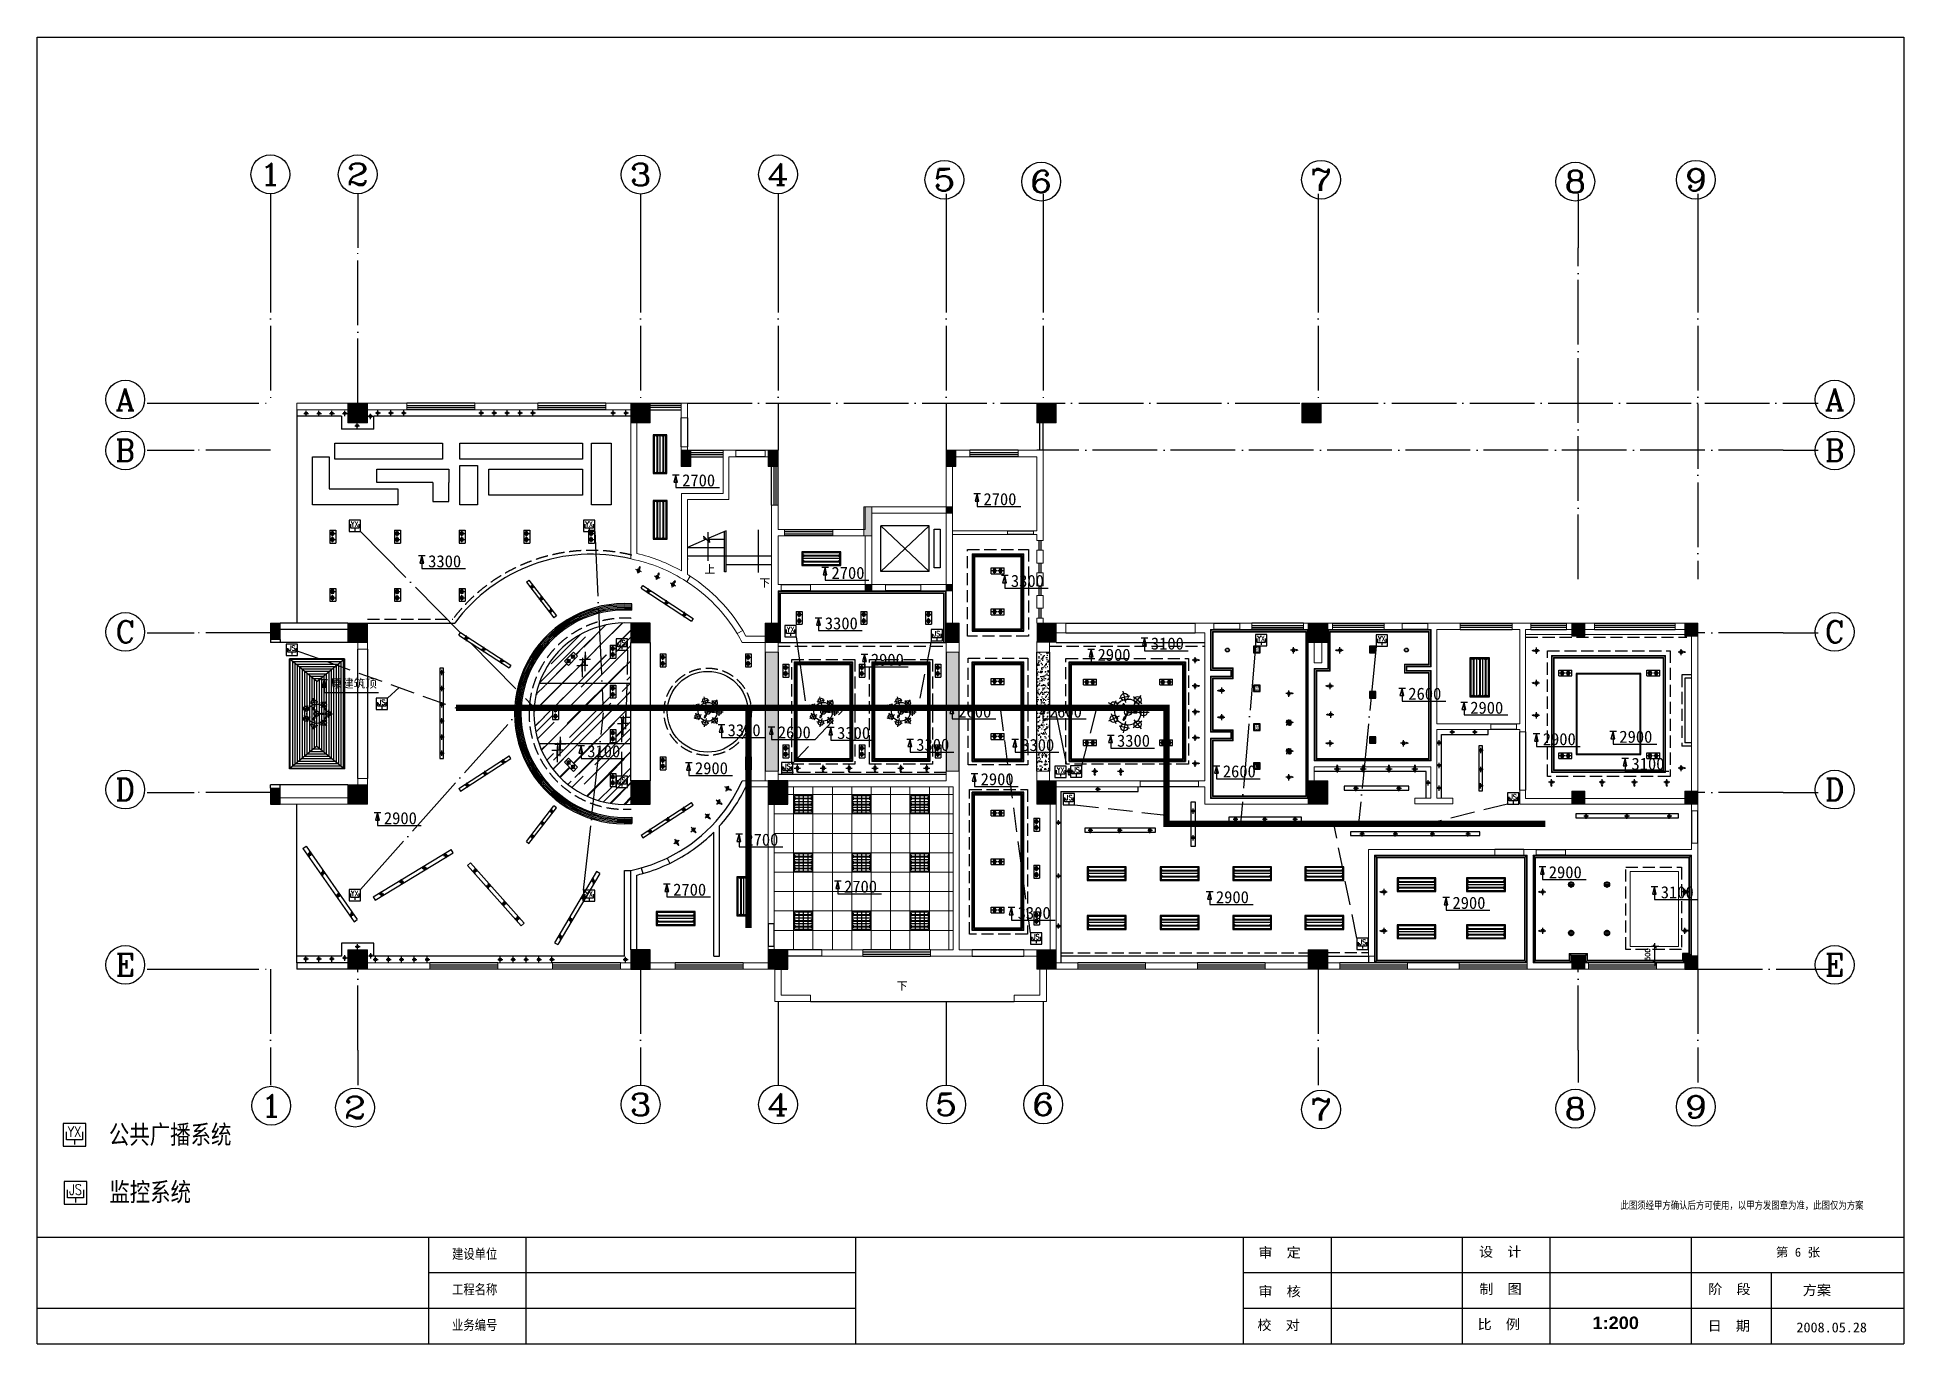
# Model space of a CAD drawing. Extents: x 1487452 to 1619693, y 165319 to 350168.
# Drawn here: x 1561972 to 1619693, y 228955 to 269359 of the extents above; entities that cross this region are included whole.
import ezdxf
from ezdxf.enums import TextEntityAlignment as Align

# ---------------------------------------------------------------- set-up
doc = ezdxf.new("R2010")
doc.units = 0
doc.header["$LTSCALE"] = 1000
doc.header["$MEASUREMENT"] = 0
for name, pattern in [('DASH', [0.35, 0.25, -0.1]), ('DASHED2', [0.375, 0.25, -0.125]), ('DOTE', [2.42, 2, -0.2, 0.02, -0.2])]:
    doc.linetypes.add(name, pattern=pattern)
doc.layers.get('0').update_dxf_attribs({"linetype": 'CONTINUOUS'})
doc.layers.get('Defpoints').update_dxf_attribs({"linetype": 'CONTINUOUS'})
for name, color, linetype in [('2', 6, 'CONTINUOUS'), ('AXIS', 3, 'CONTINUOUS'), ('AXIS_TEXT', 7, 'CONTINUOUS'), ('COLUMN', 9, 'CONTINUOUS'), ('Dim3', 30, 'CONTINUOUS'), ('DIME', 3, 'CONTINUOUS'), ('DOTE', 1, 'DOTE'), ('G', 4, 'CONTINUOUS'), ('WALL', 4, 'CONTINUOUS'), ('WINDOW', 2, 'CONTINUOUS'), ('图框字', 3, 'CONTINUOUS'), ('经济技术指标', 7, 'CONTINUOUS')]:
    doc.layers.add(name, color=color, linetype=linetype)
doc.styles.add('_COMPLEX', font='COMPLEX', dxfattribs={"width": 0.6})
doc.styles.add('_TCH_AXIS', font='COMPLEX', dxfattribs={"bigfont": 'GBCBIG'})
doc.styles.add('_TCH_DIM', font='SIMPLEX', dxfattribs={"bigfont": 'GBCBIG'})
doc.styles.add('DIM_FONT', font='SIMPLEX.shx', dxfattribs={"width": 0.8})
doc.styles.add('HZ', font='txt.shx', dxfattribs={"height": 3, "bigfont": 'hztxt.shx'})
doc.styles.add('SANSSERIFBOLD', font='sasb____.pfb')
doc.styles.add('TITLE_En', font='TIMES.TTF', dxfattribs={"width": 0.8})
doc.styles.add('黑体', font='SIMHEI.TTF')
doc.dimstyles.new('七墙', dxfattribs={"dimtxt": 150, "dimasz": 100, "dimexe": 250, "dimexo": 300, "dimgap": 150, "dimtad": 1, "dimdec": 0, "dimzin": 0, "dimdsep": 46, "dimtxsty": '_TCH_DIM', "dimblk": 'OBLIQUE', "dimcen": 0.09, "dimclrd": 3, "dimclre": 3, "dimclrt": 2, "dimadec": 1, "dimazin": 2, "dimtfac": 1, "dimtdec": 0, "dimtix": 1, "dimtmove": 2, "dimatfit": 3, "dimldrblk": 'OBLIQUE', "dimfxl": 1, "dimtolj": 1, "dimtzin": 0, "dimarcsym": 0})
pattern_1 = [(82.5, (182533.79, 19028.31), (-112.561055, 105.43417), [0, -121.6, 0, -136, 0, -130]), (52.5, (182533.8, 19028.3), (-59.531, 259.758378), [0, -65.6, 0, -109.6, 0, -42]), (12.5, (182464.21, 18958.73), (175.842342, 176.482591), [0, -40, 0, -144, 0, -188]), (2.5, (182464.21, 18958.73), (120.403373, 219.701028), [0, -20, 0, -94.4, 0, -108])]

msp = doc.modelspace()

# ---------------------------------------------------------------- texts
at = {"color": 2}
for s, height, style, width, p in [('建设单位', 307.19, '黑体', 0.834707, (1574799.4, 231487.5)), ('审  定', 307.19, '黑体', 1.043383, (1599737, 231529.2)), ('设  计', 307.19, '黑体', 1.043383, (1606559.1, 231552.2)), ('第 6 张', 276.47, '黑体', 1.043383, (1615735.8, 231563.9)), ('工程名称', 307.19, '黑体', 0.834707, (1574799.4, 230388.1)), ('审  核', 307.19, '黑体', 1.043383, (1599737, 230325.3)), ('制  图', 307.19, '黑体', 1.043383, (1606569.5, 230402.3)), ('阶  段', 307.19, '黑体', 1.043383, (1613647.3, 230397.3)), ('方案', 307.19, '黑体', 1.043383, (1616571.4, 230364.5)), ('业务编号', 307.19, '黑体', 0.834707, (1574799.4, 229288.6)), ('校  对', 307.19, '黑体', 1.043383, (1599705, 229285.8)), ('比  例', 307.19, '黑体', 1.043383, (1606515.1, 229311.5)), ('1:200', 385.77, 'SANSSERIFBOLD', 1.043383, (1610066.9, 229292.3)), ('日  期', 307.19, '黑体', 1.043383, (1613629.8, 229263.3)), ('2008.05.28', 307.19, '黑体', 1.043383, (1616376.3, 229212.6))]:
    msp.add_text(s, height=height, dxfattribs=dict(at, style=style, width=width)).set_placement(p, align=Align.BOTTOM_LEFT)
at = {"color": 1, "attachment_point": 1, "style": 'HZ'}
for s, insert, char_height, width in [('\\pt2250;{\\fSimSun|b0|i0|c134|p2;2700}', (1581914.5, 255844.9), 375, 4080), ('\\pt2250;{\\fSimSun|b0|i0|c134|p2;2700}', (1591232.8, 255263.8), 375, 4080), ('\\pt2250;{\\fSimSun|b0|i0|c134|p2;3300}', (1574060.2, 253341.9), 375, 4080), ('\\pt2250;{\\fSimSun|b0|i0|c134|p2;2700}', (1586532.9, 252983.3), 375, 4080), ('\\pt2250;{\\fSimSun|b0|i0|c134|p2;3300}', (1592082.8, 252734.6), 375, 4080), ('\\pt2250;{\\fSimSun|b0|i0|c134|p2;3300}', (1586327.1, 251422), 375, 4080), ('\\pt2250;{\\fSimSun|b0|i0|c134|p2;3100}', (1596410.9, 250797.6), 375, 4080), ('\\pt2250;{\\fSimSun|b0|i0|c134|p2;2900}', (1587750.8, 250298.8), 375, 4080), ('\\pt4350;{\\fSimSun|b0|i0|c134|p2;2900}', (1594761.2, 250449.8), 375, 4080), ('\\pt1575;{\\fNSimSun|b0|i0|c134|p49;原建筑顶}', (1571040.1, 249505.3), 262.5, 2856), ('\\pt2250;{\\fSimSun|b0|i0|c134|p2;2600}', (1604373.1, 249245.7), 375, 4080), ('\\pt2250;{\\fSimSun|b0|i0|c134|p2;2900}', (1606288.7, 248813.7), 375, 4080), ('\\pt2250;{\\fSimSun|b0|i0|c134|p2;2600}', (1590454.9, 248694.3), 375, 4080), ('\\pt2250;{\\fSimSun|b0|i0|c134|p2;2600}', (1593257.6, 248694.3), 375, 4080), ('\\pt2250;{\\fSimSun|b0|i0|c134|p2;3300}', (1583321.6, 248117.1), 375, 4080), ('\\pt2250;{\\fSimSun|b0|i0|c134|p2;2600}', (1584872.7, 248051.4), 375, 4080), ('\\pt2250;{\\fSimSun|b0|i0|c134|p2;3300}', (1586706.6, 248032.8), 375, 4080), ('\\pt2250;{\\fSimSun|b0|i0|c134|p2;3300}', (1589155.2, 247668.4), 375, 4080), ('\\pt2250;{\\fSimSun|b0|i0|c134|p2;3300}', (1592402.7, 247660.2), 375, 4080), ('\\pt2250;{\\fSimSun|b0|i0|c134|p2;3300}', (1595363.7, 247792.8), 375, 4080), ('\\pt2250;{\\fSimSun|b0|i0|c134|p2;2900}', (1608531.5, 247841.1), 375, 4080), ('\\pt2250;{\\fSimSun|b0|i0|c134|p2;2900}', (1610900, 247915), 375, 4080), ('\\pt2250;{\\fSimSun|b0|i0|c134|p2;3100}', (1578981.4, 247464.2), 375, 4080), ('\\pt2250;{\\fSimSun|b0|i0|c134|p2;3100}', (1611274, 247076.2), 375, 4080), ('\\pt2250;{\\fSimSun|b0|i0|c134|p2;2900}', (1582311, 246941.8), 375, 4080), ('\\pt2250;{\\fSimSun|b0|i0|c134|p2;2900}', (1591146.6, 246602.4), 375, 4080), ('\\pt2250;{\\fSimSun|b0|i0|c134|p2;2600}', (1598636, 246844.1), 375, 4080), ('\\pt2250;{\\fSimSun|b0|i0|c134|p2;2900}', (1572690.6, 245395.6), 375, 4080), ('\\pt2250;{\\fSimSun|b0|i0|c134|p2;2700}', (1583870.2, 244732), 375, 4080), ('\\pt2836.96;{\\fSimSun|b0|i0|c134|p2;2900}', (1608716.9, 243724.3), 375, 4080), ('\\pt2250;{\\fSimSun|b0|i0|c134|p2;2700}', (1581637.5, 243186.1), 375, 4080), ('\\pt2250;{\\fSimSun|b0|i0|c134|p2;2700}', (1586921.8, 243280.6), 375, 4080), ('\\pt2836.96;{\\fSimSun|b0|i0|c134|p2;3100}', (1612179.9, 243105), 375, 4080), ('\\pt2250;{\\fSimSun|b0|i0|c134|p2;3300}', (1592291.9, 242467.1), 375, 4080), ('\\pt2836.96;{\\fSimSun|b0|i0|c134|p2;2900}', (1598422.3, 242953.4), 375, 4080), ('\\pt2836.96;{\\fSimSun|b0|i0|c134|p2;2900}', (1605738, 242778), 375, 4080)]:
    msp.add_mtext(s, dxfattribs=dict(at, insert=insert, char_height=char_height, width=width))
at = {"layer": 'AXIS_TEXT', "color": 2, "linetype": 'Continuous', "style": '_TCH_AXIS'}
for s, width, p, p2 in [('1', 2.333333, (1568840.4, 264782.3), (1569519.2, 264782.3)), ('2', 1.5, (1571540.4, 264782.3), (1572219.2, 264782.3)), ('3', 1.5, (1580290.4, 264773.7), (1580969.2, 264773.7)), ('4', 1.3125, (1584540.4, 264782.3), (1585219.2, 264782.3)), ('5', 1.5, (1589684.9, 264615.3), (1590363.7, 264615.3)), ('6', 1.5, (1592679.2, 264557.1), (1593358, 264557.1)), ('7', 1.5, (1601334.9, 264615.3), (1602013.7, 264615.3)), ('8', 1.5, (1609197.5, 264557.1), (1609876.3, 264557.1)), ('9', 1.5, (1612926.7, 264615.3), (1613605.5, 264615.3)), ('1', 2.333333, (1568866.4, 235975.4), (1569545.2, 235975.4)), ('3', 1.5, (1580290.4, 236012), (1580969.2, 236012)), ('4', 1.3125, (1584540.4, 236012), (1585219.2, 236012)), ('5', 1.5, (1589740.4, 236012), (1590419.2, 236012)), ('6', 1.5, (1592740.4, 236012), (1593419.2, 236012)), ('2', 1.5, (1571458.1, 235917.2), (1572136.9, 235917.2)), ('7', 1.5, (1601334.9, 235859.2), (1602013.7, 235859.2)), ('8', 1.5, (1609197.5, 235884.5), (1609876.3, 235884.5)), ('9', 1.5, (1612926.7, 235942.7), (1613605.5, 235942.7))]:
    msp.add_text(s, height=678.8, dxfattribs=dict(at, width=width)).set_placement(p, p2, align=Align.FIT)
for tag, width, p, p2 in [('A', 1.031197, (1564392.1, 257819.8), (1564992.1, 257819.8)), ('A', 1.031197, (1617258.6, 257819.8), (1617858.6, 257819.8)), ('B', 1.091856, (1564392.1, 256246.3), (1564992.1, 256246.3)), ('B', 1.091856, (1617258.6, 256246.3), (1617858.6, 256246.3)), ('C', 1.237437, (1564392.1, 250632.8), (1564992.1, 250632.8)), ('C', 1.237437, (1617258.6, 250632.8), (1617858.6, 250632.8)), ('D', 1.091856, (1564392.1, 245756.6), (1564992.1, 245756.6)), ('D', 1.091856, (1617258.6, 245756.6), (1617858.6, 245756.6)), ('E', 1.160097, (1564392.1, 240334.3), (1564992.1, 240334.3)), ('E', 1.160097, (1617258.6, 240334.3), (1617858.6, 240334.3))]:
    msp.add_attdef(tag, text='', height=678.8, dxfattribs=dict(at, width=width)).set_placement(p, p2, align=Align.FIT)
at = {"layer": 'Dim3', "color": 2, "ltscale": 0.4, "style": '黑体'}
for s, p in [('上', (1582602.6, 252786.3)), ('下', (1584303.2, 252361.4))]:
    msp.add_text(s, height=245.8, dxfattribs=at).set_placement(p)
at = {"layer": 'WALL', "color": 0, "linetype": 'Continuous', "style": '黑体'}
msp.add_text('下', height=245.8, dxfattribs=at).set_placement((1588546.9, 239897.5))
at = {"layer": 'WALL', "color": 2, "style": '黑体', "width": 0.8}
for s, p in [('公共广播系统', (1564186.8, 235136.4)), ('监控系统', (1564199.5, 233358.5))]:
    msp.add_text(s, height=578.65, dxfattribs=at).set_placement(p)
at = {"layer": '图框字', "color": 2, "style": 'TITLE_En', "width": 0.8}
msp.add_text('此图须经甲方确认后方可使用，以甲方发图章为准，此图仅为方案', height=231.464, dxfattribs=at).set_placement((1610933.7, 233121.6))

# ---------------------------------------------------------------- blocks, each defined once
blk = doc.blocks.new('$TCHSYS$WIN2D')
for p, q in [((-0.5, 0.5), (0.5, 0.5)), ((0.5, 0.167), (-0.5, 0.167)), ((0.5, -0.167), (-0.5, -0.167)), ((-0.5, -0.5), (0.5, -0.5))]:
    blk.add_line(p, q)
blk = doc.blocks.new('ghreageraf')
at = {"color": 250}
for p, q in [((1189306, 142848), (1189065, 142964)), ((1189132, 142794), (1189239, 143017)), ((1189308, 143070), (1189550, 143125)), ((1189459, 142967), (1189399, 143228)), ((1189634, 143104), (1189828, 142950)), ((1189648, 142922), (1189814, 143131)), ((1189864, 142870), (1189864, 142623)), ((1189304, 142653), (1189063, 142538)), ((1189237, 142484), (1189130, 142707)), ((1189546, 142373), (1189304, 142428)), ((1189455, 142531), (1189395, 142271)), ((1189824, 142545), (1189631, 142391)), ((1189645, 142572), (1189811, 142364)), ((1189731, 142746), (1189997, 142746))]:
    blk.add_line(p, q, dxfattribs=at)
at = {"color": 250, "linetype": 'DASHED2'}
for p, q in [((1189423, 142861), (1189395, 142914)), ((1189451, 142877), (1189419, 142928)), ((1189494, 142758), (1189439, 142854)), ((1189504, 142764), (1189449, 142860)), ((1189423, 142636), (1189395, 142583)), ((1189451, 142620), (1189419, 142569)), ((1189494, 142739), (1189439, 142643)), ((1189504, 142733), (1189449, 142637)), ((1189521, 142755), (1189632, 142755)), ((1189521, 142743), (1189632, 142743)), ((1189646, 142765), (1189706, 142763)), ((1189646, 142733), (1189706, 142735))]:
    blk.add_line(p, q, dxfattribs=at)
at = {"color": 250}
for centre in [(1189185, 142906), (1189429, 143098), (1189731, 143027), (1189864, 142746), (1189184, 142595), (1189425, 142401), (1189728, 142468)]:
    blk.add_circle(centre, 81.2, dxfattribs=at)
at = {"color": 251}
blk.add_ellipse((1189507, 142749), major_axis=(212, 212), ratio=1, start_param=5.497787, end_param=11.780972, dxfattribs=at)
at = {"color": 250, "linetype": 'DASHED2'}
for centre, major_axis, start_param, end_param in [((1189407, 142922), (-9.9, 9.9), 4.415582, 7.627189), ((1189433, 142876), (11.3, 11.3), 5.873678, 9.33034), ((1189437, 142870), (11.3, 11.3), 5.497787, 11.780972), ((1189407, 142575), (9.9, 9.9), 1.797589, 5.009196), ((1189433, 142621), (11.3, 11.3), 1.684888, 5.14155), ((1189437, 142627), (11.3, 11.3), 5.497787, 11.780972), ((1189507, 142749), (11.3, 11.3), 5.497787, 11.780972), ((1189647, 142749), (11.3, 11.3), 5.497787, 11.780972), ((1189653, 142749), (-11.3, 11.3), 2.208487, 5.665149), ((1189707, 142749), (-9.9, 9.9), 2.321187, 5.532794)]:
    blk.add_ellipse(centre, major_axis=major_axis, ratio=1, start_param=start_param, end_param=end_param, dxfattribs=at)
at = {"color": 250}
blk.add_ellipse((1189507, 142749), major_axis=(-56.6, 56.6), ratio=1, start_param=3.926991, end_param=10.210176, dxfattribs=at)
blk = doc.blocks.new('kjdjhkhgfdgfd')
at = {"color": 251, "extrusion": (0, 0, -1)}
blk.add_ellipse((1091006, 399928), major_axis=(0.6, 47.4), ratio=1, start_param=4.699042, end_param=10.982227, dxfattribs=at)
at = {"color": 250, "extrusion": (0, 0, -1)}
blk.add_ellipse((1091006, 399928), major_axis=(-0.7, 33.2), ratio=1, start_param=-1.549954, end_param=4.733231, dxfattribs=at)
at = {"layer": 'DIME', "color": 250, "ltscale": 0.4}
for p, q in [((1091006, 400027), (1091006, 399836)), ((1090870, 399928), (1090930, 399949)), ((1090870, 399928), (1091102, 399928)), ((1090870, 399928), (1090930, 399908))]:
    blk.add_line(p, q, dxfattribs=at)
blk = doc.blocks.new('jheahfgf')
at = {"layer": '经济技术指标', "color": 251}
for p, q in [((1392474, 233587), (1392654, 233587)), ((1392474, 233587), (1392474, 233187)), ((1392654, 233587), (1392654, 233187)), ((1392474, 233187), (1392654, 233187))]:
    blk.add_line(p, q, dxfattribs=at)
at = {"layer": '经济技术指标', "color": 250}
for p, q in [((1392481, 233486), (1392646, 233486)), ((1392481, 233296), (1392646, 233296)), ((1392560, 233404), (1392560, 233569)), ((1392560, 233214), (1392560, 233379))]:
    blk.add_line(p, q, dxfattribs=at)
for points in [[(1392518, 233528), (1392518, 233444), (1392602, 233444), (1392602, 233528)], [(1392518, 233338), (1392518, 233254), (1392602, 233254), (1392602, 233338)]]:
    blk.add_lwpolyline(points, close=True, dxfattribs=at)
blk = doc.blocks.new('hnghfdsgfds')
at = {"layer": '经济技术指标', "color": 251}
for p, q in [((1408938, 227370), (1408938, 227550)), ((1408938, 227550), (1409338, 227550)), ((1409338, 227370), (1409338, 227550)), ((1408938, 227370), (1409338, 227370))]:
    blk.add_line(p, q, dxfattribs=at)
at = {"layer": '经济技术指标', "color": 250}
for p, q in [((1409121, 227456), (1408956, 227456)), ((1409039, 227376), (1409039, 227541)), ((1409311, 227456), (1409146, 227456)), ((1409229, 227376), (1409229, 227541))]:
    blk.add_line(p, q, dxfattribs=at)
for points in [[(1408997, 227414), (1409081, 227414), (1409081, 227498), (1408997, 227498)], [(1409187, 227414), (1409271, 227414), (1409271, 227498), (1409187, 227498)]]:
    blk.add_lwpolyline(points, close=True, dxfattribs=at)
blk = doc.blocks.new('hgfdad')
at = {"layer": '经济技术指标', "color": 251}
for p, q in [((1396974, 235087), (1397154, 235087)), ((1396974, 235087), (1396974, 234687)), ((1397154, 235087), (1397154, 234687)), ((1396974, 234687), (1397154, 234687))]:
    blk.add_line(p, q, dxfattribs=at)
at = {"layer": '经济技术指标', "color": 250}
for p, q in [((1396981, 234986), (1397146, 234986)), ((1397060, 234904), (1397060, 235069)), ((1396981, 234796), (1397146, 234796)), ((1397060, 234714), (1397060, 234879))]:
    blk.add_line(p, q, dxfattribs=at)
for points in [[(1397018, 235028), (1397018, 234944), (1397102, 234944), (1397102, 235028)], [(1397018, 234838), (1397018, 234754), (1397102, 234754), (1397102, 234838)]]:
    blk.add_lwpolyline(points, close=True, dxfattribs=at)
blk = doc.blocks.new('_Oblique')
at = {"color": 0, "linetype": 'ByBlock', "lineweight": -2}
blk.add_line((-0.5, -0.5), (0.5, 0.5), dxfattribs=at)
blk = doc.blocks.new('*D136')
at = {"layer": 'Defpoints', "color": 0, "linetype": 'Continuous', "transparency": 16777216}
for p in [(1611996, 241239), (1612224, 241239), (1612224, 240739)]:
    blk.add_point(p, dxfattribs=at)
at = {"layer": 'WALL', "color": 3, "linetype": 'Continuous', "lineweight": -2, "transparency": 16777216}
for p, q in [((1611996, 241239), (1611996, 241339)), ((1612124, 241239), (1611896, 241239)), ((1612124, 240739), (1611896, 240739)), ((1611996, 240739), (1611996, 241239)), ((1611996, 240739), (1611996, 240639))]:
    blk.add_line(p, q, dxfattribs=at)
at = {"layer": 'WALL', "color": 3, "linetype": 'Continuous', "lineweight": -2, "transparency": 16777216, "xscale": 100, "yscale": 100, "zscale": 100}
for p, rotation in [((1611996, 241239), 270), ((1611996, 240739), 90)]:
    blk.add_blockref('_Oblique', p, dxfattribs=dict(at, rotation=rotation))
at = {"layer": 'WALL', "color": 2, "linetype": 'Continuous', "transparency": 16777216, "insert": (1611771, 240989), "char_height": 150, "attachment_point": 5, "rotation": 90, "style": '_TCH_DIM'}
blk.add_mtext('\\A1;500', dxfattribs=at)
blk = doc.blocks.new('_LINKPT1')
blk.add_line((0, 0), (0, 0))
blk = doc.blocks.new('JGSGFS')
at = {"color": 3}
for p, q in [((1521339, 294272), (1521339, 294397)), ((1521589, 294397), (1521589, 294272)), ((1521589, 294272), (1521339, 294272)), ((1521464, 294272), (1521464, 294197))]:
    blk.add_line(p, q, dxfattribs=at)
blk.add_lwpolyline([(1521289, 294172), (1521639, 294172), (1521639, 294522), (1521289, 294522)], close=True, dxfattribs=at)
for p in [(1521464, 294522), (1521289, 294347), (1521464, 294172), (1521639, 294347)]:
    blk.add_blockref('_LINKPT1', p, dxfattribs=at)
at = {"color": 3, "style": '_COMPLEX', "width": 0.8}
blk.add_text('YX', height=160, dxfattribs=at).set_placement((1521464, 294397), align=Align.MIDDLE)
at = {"color": 3, "style": 'DIM_FONT', "width": 0.8, "flags": 9}
blk.add_attdef('A', (1521464, 294347), '', height=0.01, dxfattribs=at)
blk = doc.blocks.new('KJYTHFD')
at = {"color": 3}
for p, q in [((1522355, 290602), (1522355, 290727)), ((1522605, 290727), (1522605, 290602)), ((1522605, 290602), (1522355, 290602)), ((1522480, 290602), (1522480, 290527))]:
    blk.add_line(p, q, dxfattribs=at)
blk.add_lwpolyline([(1522305, 290502), (1522655, 290502), (1522655, 290852), (1522305, 290852)], close=True, dxfattribs=at)
for p in [(1522305, 290677), (1522480, 290852), (1522655, 290677), (1522480, 290502)]:
    blk.add_blockref('_LINKPT1', p, dxfattribs=at)
at = {"color": 3, "style": '_COMPLEX', "width": 0.8}
blk.add_text('JS', height=160, dxfattribs=at).set_placement((1522480, 290728), align=Align.MIDDLE)
at = {"color": 3, "style": 'DIM_FONT', "width": 0.8, "flags": 9}
blk.add_attdef('A', (1522480, 290677), '', height=0.01, dxfattribs=at)

# ---------------------------------------------------------------- dimensions: what is measured, and where the dimension line sits
at = {"layer": 'WALL', "linetype": 'Continuous'}
dim = msp.add_linear_dim(base=(1611995.9, 241239.1), p1=(1612224.2, 240739.1), p2=(1612224.2, 241239.1), angle=90, dimstyle='七墙', override={"dimexe": 100, "dimexo": 100}, dxfattribs=at)
dim.commit()
dim.dimension.update_dxf_attribs({"geometry": '*D136', "text_midpoint": (1611770.9, 240989.1)})

# ---------------------------------------------------------------- hatches: boundary and pattern name
at = {"lineweight": 13}
for points in [[(1571579.8, 257439.1), (1572179.8, 257439.1), (1572179.8, 258039.1), (1571579.8, 258039.1)], [(1580329.8, 257439.1), (1580929.8, 257439.1), (1580929.8, 258039.1), (1580329.8, 258039.1)], [(1592879.8, 257439.1), (1593479.8, 257439.1), (1593479.8, 258039.1), (1592879.8, 258039.1)], [(1601079.8, 257439.1), (1601679.8, 257439.1), (1601679.8, 258039.1), (1601079.8, 258039.1)], [(1581879.8, 256089.1), (1582179.8, 256089.1), (1582179.8, 256589.1), (1581879.8, 256589.1)], [(1584579.8, 256089.1), (1584879.8, 256089.1), (1584879.8, 256589.1), (1584579.8, 256589.1)], [(1590079.8, 256089.1), (1590379.8, 256089.1), (1590379.8, 256589.1), (1590079.8, 256589.1)], [(1587529.8, 253939.1), (1587779.8, 253939.1), (1587779.8, 254839.1), (1587529.8, 254839.1)], [(1590079.8, 254639.1), (1590279.8, 254639.1), (1590279.8, 254839.1), (1590079.8, 254839.1)], [(1587579.8, 252239.1), (1587779.8, 252239.1), (1587779.8, 252439.1), (1587579.8, 252439.1)], [(1590079.8, 252239.1), (1590279.8, 252239.1), (1590279.8, 252439.1), (1590079.8, 252439.1)], [(1569179.8, 250739.1), (1569479.8, 250739.1), (1569479.8, 251239.1), (1569179.8, 251239.1)], [(1571579.8, 250639.1), (1572179.8, 250639.1), (1572179.8, 251239.1), (1571579.8, 251239.1)], [(1584479.8, 250639.1), (1584879.8, 250639.1), (1584879.8, 251239.1), (1584479.8, 251239.1)], [(1590079.8, 250639.1), (1590479.8, 250639.1), (1590479.8, 251239.1), (1590079.8, 251239.1)], [(1592879.8, 250639.1), (1593479.8, 250639.1), (1593479.8, 251239.1), (1592879.8, 251239.1)], [(1601279.8, 250639.1), (1601879.8, 250639.1), (1601879.8, 251239.1), (1601279.8, 251239.1)], [(1609429.8, 250839.1), (1609829.8, 250839.1), (1609829.8, 251239.1), (1609429.8, 251239.1)], [(1612929.8, 250839.1), (1613329.8, 250839.1), (1613329.8, 251239.1), (1612929.8, 251239.1)], [(1569179.8, 245639.1), (1569479.8, 245639.1), (1569479.8, 246139.1), (1569179.8, 246139.1)], [(1571579.8, 245639.1), (1572179.8, 245639.1), (1572179.8, 246239.1), (1571579.8, 246239.1)], [(1584579.8, 245639.1), (1585179.8, 245639.1), (1585179.8, 246359.1), (1584579.8, 246359.1)], [(1592879.8, 245639.1), (1593479.8, 245639.1), (1593479.8, 246359.1), (1592879.8, 246359.1)], [(1601279.8, 245639.1), (1601879.8, 245639.1), (1601879.8, 246359.1), (1601279.8, 246359.1)], [(1609429.8, 245639.1), (1609829.8, 245639.1), (1609829.8, 246039.1), (1609429.8, 246039.1)], [(1612929.8, 245639.1), (1613329.8, 245639.1), (1613329.8, 246039.1), (1612929.8, 246039.1)], [(1571579.8, 240539.1), (1572179.8, 240539.1), (1572179.8, 241139.1), (1571579.8, 241139.1)], [(1580329.8, 240539.1), (1580929.8, 240539.1), (1580929.8, 241139.1), (1580329.8, 241139.1)], [(1584579.8, 240539.1), (1585179.8, 240539.1), (1585179.8, 241139.1), (1584579.8, 241139.1)], [(1592879.8, 240539.1), (1593479.8, 240539.1), (1593479.8, 241139.1), (1592879.8, 241139.1)], [(1601279.8, 240539.1), (1601879.8, 240539.1), (1601879.8, 241139.1), (1601279.8, 241139.1)], [(1609429.8, 240539.1), (1609829.8, 240539.1), (1609829.8, 240939.1), (1609429.8, 240939.1)], [(1612929.8, 240539.1), (1613329.8, 240539.1), (1613329.8, 240939.1), (1612929.8, 240939.1)]]:
    msp.add_hatch(color=256, dxfattribs=at).paths.add_polyline_path(points)
at = {"layer": 'Dim3', "ltscale": 0.4}
for points in [[(1580329.8, 250639.1), (1580929.8, 250639.1), (1580929.8, 251239.1), (1580329.8, 251239.1)], [(1580329.8, 245639.1), (1580929.8, 245639.1), (1580929.8, 246359.1), (1580329.8, 246359.1)]]:
    msp.add_hatch(color=7, dxfattribs=at).paths.add_polyline_path(points)
at = {"layer": 'DIME', "ltscale": 0.4}
h = msp.add_hatch(dxfattribs=at)
h.set_pattern_fill('AR-SAND', color=250, scale=80, angle=45, style=0, double=1)
h.set_pattern_definition(pattern_1)
h.paths.add_polyline_path([(1584479.8, 246659.1), (1584879.8, 246659.1), (1584879.8, 247637.4), (1584679.8, 247637.4), (1584679.8, 247803.4), (1584613.6, 247803.4), (1584679.8, 248038.5), (1584734.1, 247803.4), (1584679.8, 247803.4), (1584679.8, 247637.4), (1584879.8, 247637.4), (1584879.8, 250339.1), (1584479.8, 250339.1)])
h.paths.add_polyline_path([(1590479.8, 250339.1), (1590079.8, 250339.1), (1590079.8, 246659.1), (1590479.8, 246659.1), (1590479.8, 248280.2), (1590262, 248280.2), (1590262, 248446.2), (1590195.8, 248446.2), (1590262, 248681.4), (1590316.3, 248446.2), (1590262, 248446.2), (1590262, 248280.2), (1590479.8, 248280.2)])
h.paths.add_polyline_path([(1584779, 248145.2), (1585979, 248145.2), (1585979, 247582.7), (1584779, 247582.7)], flags=9)
h.paths.add_polyline_path([(1590361.2, 248788), (1591561.2, 248788), (1591561.2, 248225.5), (1590361.2, 248225.5)], flags=9)
h = msp.add_hatch(dxfattribs=at)
h.set_pattern_fill('AR-SAND', color=250, scale=80, angle=45, style=0, double=1)
h.set_pattern_definition(pattern_1)
h.paths.add_polyline_path([(1593279.8, 250339.1), (1592879.8, 250339.1), (1592879.8, 246659.3), (1593279.8, 246659.3), (1593279.8, 248280.2), (1593064.6, 248280.2), (1593064.6, 248446.2), (1592998.5, 248446.2), (1593064.6, 248681.4), (1593119, 248446.2), (1593064.6, 248446.2), (1593064.6, 248280.2), (1593279.8, 248280.2)])
h.paths.add_polyline_path([(1593163.9, 248788), (1594363.9, 248788), (1594363.9, 248225.5), (1593163.9, 248225.5)], flags=9)
h = msp.add_hatch(dxfattribs=at)
h.set_pattern_fill('AR-SAND', color=250, scale=20, style=0, double=1)
h.set_pattern_definition([(37.5, (181541.03, 20395.394), (-1.25986716, 38.5364754), [0, -30.4, 0, -34, 0, -32.5]), (7.5, (181541.03, 20395.394), (35.3955341, 56.4429213), [0, -16.4, 0, -27.4, 0, -10.5]), (327.5, (181516.43, 20395.394), (62.2828372, 0.1131811), [0, -10, 0, -36, 0, -47]), (317.5, (181516.43, 20395.394), (60.122532, 17.5535113), [0, -5, 0, -23.6, 0, -27])])
h.paths.add_polyline_path([(1599607.1, 250503.3), (1599607.1, 250343.3), (1599767.1, 250343.3), (1599767.1, 250503.3)])
h = msp.add_hatch(dxfattribs=at)
h.set_pattern_fill('AR-SAND', color=250, scale=20, style=0, double=1)
h.set_pattern_definition([(37.5, (185123.792, 20395.394), (-1.25986716, 38.5364754), [0, -30.4, 0, -34, 0, -32.5]), (7.5, (185123.79, 20395.394), (35.3955341, 56.4429213), [0, -16.4, 0, -27.4, 0, -10.5]), (327.5, (185099.192, 20395.394), (62.2828372, 0.1131811), [0, -10, 0, -36, 0, -47]), (317.5, (185099.19, 20395.394), (60.122532, 17.5535113), [0, -5, 0, -23.6, 0, -27])])
h.paths.add_polyline_path([(1603189.8, 250503.3), (1603189.8, 250343.3), (1603349.8, 250343.3), (1603349.8, 250503.3)])
h = msp.add_hatch(dxfattribs=at)
h.set_pattern_fill('AR-SAND', color=250, scale=20, style=0, double=1)
h.set_pattern_definition([(37.5, (181541.03, 19195.394), (-1.25986716, 38.5364754), [0, -30.4, 0, -34, 0, -32.5]), (7.5, (181541.03, 19195.394), (35.3955341, 56.4429213), [0, -16.4, 0, -27.4, 0, -10.5]), (327.5, (181516.43, 19195.394), (62.2828372, 0.1131811), [0, -10, 0, -36, 0, -47]), (317.5, (181516.43, 19195.394), (60.122532, 17.5535113), [0, -5, 0, -23.6, 0, -27])])
h.paths.add_polyline_path([(1599607.1, 249303.3), (1599607.1, 249143.3), (1599767.1, 249143.3), (1599767.1, 249303.3)])
h = msp.add_hatch(dxfattribs=at)
h.set_pattern_fill('AR-SAND', color=250, scale=20, style=0, double=1)
h.set_pattern_definition([(37.5, (185123.792, 18995.394), (-1.25986716, 38.5364754), [0, -30.4, 0, -34, 0, -32.5]), (7.5, (185123.79, 18995.394), (35.3955341, 56.4429213), [0, -16.4, 0, -27.4, 0, -10.5]), (327.5, (185099.192, 18995.394), (62.2828372, 0.1131811), [0, -10, 0, -36, 0, -47]), (317.5, (185099.19, 18995.394), (60.122532, 17.5535113), [0, -5, 0, -23.6, 0, -27])])
h.paths.add_polyline_path([(1603189.8, 249103.3), (1603189.8, 248943.3), (1603349.8, 248943.3), (1603349.8, 249103.3)])
h = msp.add_hatch(dxfattribs=at)
h.set_pattern_fill('AR-SAND', color=250, scale=20, style=0, double=1)
h.set_pattern_definition([(37.5, (182533.792, 18137.17), (-1.25986716, 38.5364754), [0, -30.4, 0, -34, 0, -32.5]), (7.5, (182533.79, 18137.17), (35.3955341, 56.4429213), [0, -16.4, 0, -27.4, 0, -10.5]), (327.5, (182509.192, 18137.17), (62.2828372, 0.1131811), [0, -10, 0, -36, 0, -47]), (317.5, (182509.19, 18137.17), (60.122532, 17.5535113), [0, -5, 0, -23.6, 0, -27])])
h.paths.add_polyline_path([(1600599.8, 248245.1), (1600599.8, 248085.1), (1600759.8, 248085.1), (1600759.8, 248245.1)])
h = msp.add_hatch(dxfattribs=at)
h.set_pattern_fill('AR-SAND', color=250, scale=20, style=0, double=1)
h.set_pattern_definition([(37.5, (181541.03, 17995.394), (-1.25986716, 38.5364754), [0, -30.4, 0, -34, 0, -32.5]), (7.5, (181541.03, 17995.394), (35.3955341, 56.4429213), [0, -16.4, 0, -27.4, 0, -10.5]), (327.5, (181516.43, 17995.394), (62.2828372, 0.1131811), [0, -10, 0, -36, 0, -47]), (317.5, (181516.43, 17995.394), (60.122532, 17.5535113), [0, -5, 0, -23.6, 0, -27])])
h.paths.add_polyline_path([(1599607.1, 248103.3), (1599607.1, 247943.3), (1599767.1, 247943.3), (1599767.1, 248103.3)])
h = msp.add_hatch(dxfattribs=at)
h.set_pattern_fill('AR-SAND', color=250, scale=20, style=0, double=1)
h.set_pattern_definition([(37.5, (185123.792, 17595.394), (-1.25986716, 38.5364754), [0, -30.4, 0, -34, 0, -32.5]), (7.5, (185123.79, 17595.394), (35.3955341, 56.4429213), [0, -16.4, 0, -27.4, 0, -10.5]), (327.5, (185099.192, 17595.394), (62.2828372, 0.1131811), [0, -10, 0, -36, 0, -47]), (317.5, (185099.19, 17595.394), (60.122532, 17.5535113), [0, -5, 0, -23.6, 0, -27])])
h.paths.add_polyline_path([(1603189.8, 247703.3), (1603189.8, 247543.3), (1603349.8, 247543.3), (1603349.8, 247703.3)])
h = msp.add_hatch(dxfattribs=at)
h.set_pattern_fill('AR-SAND', color=250, scale=20, style=0, double=1)
h.set_pattern_definition([(37.5, (182533.792, 17250.115), (-1.25986716, 38.5364754), [0, -30.4, 0, -34, 0, -32.5]), (7.5, (182533.79, 17250.115), (35.3955341, 56.4429213), [0, -16.4, 0, -27.4, 0, -10.5]), (327.5, (182509.192, 17250.115), (62.2828372, 0.1131811), [0, -10, 0, -36, 0, -47]), (317.5, (182509.19, 17250.115), (60.122532, 17.5535113), [0, -5, 0, -23.6, 0, -27])])
h.paths.add_polyline_path([(1600599.8, 247358), (1600599.8, 247198), (1600759.8, 247198), (1600759.8, 247358)])
h = msp.add_hatch(dxfattribs=at)
h.set_pattern_fill('AR-SAND', color=250, scale=20, style=0, double=1)
h.set_pattern_definition([(37.5, (181541.03, 16795.394), (-1.25986716, 38.5364754), [0, -30.4, 0, -34, 0, -32.5]), (7.5, (181541.03, 16795.394), (35.3955341, 56.4429213), [0, -16.4, 0, -27.4, 0, -10.5]), (327.5, (181516.43, 16795.394), (62.2828372, 0.1131811), [0, -10, 0, -36, 0, -47]), (317.5, (181516.43, 16795.394), (60.122532, 17.5535113), [0, -5, 0, -23.6, 0, -27])])
h.paths.add_polyline_path([(1599607.1, 246903.3), (1599607.1, 246743.3), (1599767.1, 246743.3), (1599767.1, 246903.3)])
at = {"layer": 'G', "linetype": 'DASH', "ltscale": 3}
h = msp.add_hatch(dxfattribs=at)
h.set_pattern_fill('AR-RROOF', color=250, scale=500, angle=45, style=0)
h.set_pattern_definition([(45, (182533.8, 19028.3), (424.26407, 1131.37085), [7500, -1000, 2500, -500]), (45, (182827.24, 19675.3), (-823.7794, 116.67262), [1500, -165, 3000, -375]), (45, (182410.05, 19505.6), (1601.59686, 2075.3584), [4000, -700, 2000, -500])])
h.paths.add_polyline_path([(1580329.8, 249372.4), (1580329.8, 250639.1), (1580329.8, 251239.1, 0.3372138), (1577488.9, 249372.4)])
h.paths.add_polyline_path([(1578399.3, 249933.3), (1578272, 250060.6), (1578554.9, 250343.5), (1578682.2, 250216.2)], flags=16)
h.paths.add_polyline_path([(1578538.4, 250145.7), (1578479, 250205.1), (1578538.4, 250264.5), (1578597.8, 250205.1)], flags=0)
h.paths.add_polyline_path([(1578463.7, 250071.1), (1578404.3, 250011.7), (1578344.9, 250071.1), (1578404.3, 250130.5)], flags=0)
h.paths.add_polyline_path([(1579684.7, 250160.8), (1579684.7, 250560.8), (1579864.7, 250560.8), (1579864.7, 250160.8)], flags=16)
h.paths.add_polyline_path([(1579728.9, 250228.3), (1579728.9, 250312.3), (1579812.9, 250312.3), (1579812.9, 250228.3)], flags=0)
h.paths.add_polyline_path([(1579728.9, 250417.9), (1579728.9, 250501.9), (1579812.9, 250501.9), (1579812.9, 250417.9)], flags=0)
h.paths.add_polyline_path([(1577488.9, 249372.4, 0.171138), (1577488.9, 247505.7), (1580329.8, 247505.7), (1580329.8, 249372.4)])
h.paths.add_polyline_path([(1578088.3, 248656.8), (1578088.3, 248256.8), (1577908.3, 248256.8), (1577908.3, 248656.8)], flags=16)
h.paths.add_polyline_path([(1578036.5, 248597.9), (1578036.5, 248513.9), (1577952.5, 248513.9), (1577952.5, 248597.9)], flags=0)
h.paths.add_polyline_path([(1578036.5, 248408.3), (1578036.5, 248324.3), (1577952.5, 248324.3), (1577952.5, 248408.3)], flags=0)
h.paths.add_polyline_path([(1579684.7, 248927.3), (1579684.7, 249327.3), (1579864.7, 249327.3), (1579864.7, 248927.3)], flags=16)
h.paths.add_polyline_path([(1579728.9, 248994.8), (1579728.9, 249078.8), (1579812.9, 249078.8), (1579812.9, 248994.8)], flags=0)
h.paths.add_polyline_path([(1579728.9, 249184.4), (1579728.9, 249268.4), (1579812.9, 249268.4), (1579812.9, 249184.4)], flags=0)
h.paths.add_polyline_path([(1579684.7, 247951.2), (1579864.7, 247951.2), (1579864.7, 247551.2), (1579684.7, 247551.2)], flags=16)
h.paths.add_polyline_path([(1579728.9, 247892.3), (1579812.9, 247892.3), (1579812.9, 247808.3), (1579728.9, 247808.3)], flags=0)
h.paths.add_polyline_path([(1579728.9, 247702.7), (1579812.9, 247702.7), (1579812.9, 247618.7), (1579728.9, 247618.7)], flags=0)
h.paths.add_polyline_path([(1580329.8, 245639.1), (1580329.8, 246359.1), (1580329.8, 247505.7), (1577488.9, 247505.7, 0.3372138)])
h.paths.add_polyline_path([(1578682.2, 246782), (1578554.9, 246654.7), (1578272, 246937.5), (1578399.3, 247064.8)], flags=16)
h.paths.add_polyline_path([(1578842.8, 247216.1), (1578722.3, 247216.1), (1578788.5, 247451.3)], flags=16)
h.paths.add_polyline_path([(1578597.8, 246793), (1578538.4, 246733.6), (1578479, 246793), (1578538.4, 246852.4)], flags=0)
h.paths.add_polyline_path([(1579684.7, 246590), (1579864.7, 246590), (1579864.7, 246190), (1579684.7, 246190)], flags=16)
h.paths.add_polyline_path([(1579728.9, 246531.1), (1579812.9, 246531.1), (1579812.9, 246447.1), (1579728.9, 246447.1)], flags=0)
h.paths.add_polyline_path([(1579728.9, 246341.5), (1579812.9, 246341.5), (1579812.9, 246257.5), (1579728.9, 246257.5)], flags=0)
h.paths.add_polyline_path([(1578463.7, 246927.1), (1578404.3, 246867.7), (1578344.9, 246927.1), (1578404.3, 246986.5)], flags=0)
h.paths.add_polyline_path([(1578887.7, 247557.9), (1580083.5, 247557.9), (1580083.5, 246995.4), (1578887.7, 246995.4)], flags=9)
at = {"layer": 'G', "ltscale": 0.4}
h = msp.add_hatch(dxfattribs=at)
h.set_pattern_fill('ANSI31', color=250, scale=600, angle=315, style=0)
h.set_pattern_definition([(0, (57720.22, -3e-11), (2e-14, 75), [])])
h.paths.add_polyline_path([(1571469.3, 250139.1), (1569769.3, 250139.1), (1570619.3, 249439.1)])
h.paths.add_polyline_path([(1570619.3, 247439.1), (1569769.3, 246739.1), (1571469.3, 246739.1)])
h = msp.add_hatch(dxfattribs=at)
h.set_pattern_fill('ANSI31', color=250, scale=600, angle=45, style=0)
h.set_pattern_definition([(90, (57720.22, -3e-11), (-75, 1e-14), [])])
h.paths.add_polyline_path([(1571469.3, 250139.1), (1570619.3, 249439.1), (1570619.3, 247439.1), (1571469.3, 246739.1)])
h.paths.add_polyline_path([(1570619.3, 249439.1), (1569769.3, 250139.1), (1569769.3, 246739.1), (1570619.3, 247439.1)])
h.paths.add_polyline_path([(1570633.7, 248561), (1570723.5, 248561), (1570723.5, 248366), (1570633.7, 248366)], flags=24)

# ---------------------------------------------------------------- linework, layer by layer
at = {"color": 7}
for p in [(1619692.7, 269359.3), (1561972.5, 228955.2)]:
    msp.add_line(p, (1619692.7, 228955.2), dxfattribs=at)
at = {"lineweight": 13}
for p, q in [((1571579.8, 258039.1), (1569999.8, 258039.1)), ((1569999.8, 257839.1), (1569999.8, 258039.1)), ((1572179.8, 258039.1), (1571579.8, 258039.1)), ((1571579.8, 258039.1), (1571579.8, 257439.1)), ((1572179.8, 257439.1), (1572179.8, 258039.1)), ((1572179.8, 258039.1), (1572179.8, 257839.1)), ((1573404.8, 258039.1), (1572179.8, 258039.1)), ((1573404.8, 257839.1), (1573404.8, 258039.1)), ((1575504.8, 258039.1), (1575504.8, 257839.1)), ((1575504.8, 258039.1), (1577454.8, 258039.1)), ((1577454.8, 257839.1), (1577454.8, 258039.1)), ((1579554.8, 258039.1), (1579554.8, 257839.1)), ((1580329.8, 258039.1), (1579554.8, 258039.1)), ((1580329.8, 258039.1), (1580329.8, 258039.1)), ((1580929.8, 258039.1), (1580329.8, 258039.1)), ((1580329.8, 258039.1), (1580329.8, 257439.1)), ((1580329.8, 258039.1), (1580329.8, 253228.3)), ((1580329.8, 258039.1), (1580329.8, 257839.1)), ((1580509.8, 258039.1), (1580509.8, 253394)), ((1580929.8, 257439.1), (1580929.8, 258039.1)), ((1582079.8, 258039.1), (1581879.8, 258039.1)), ((1581879.8, 257839.1), (1581879.8, 258039.1)), ((1582079.8, 258039.1), (1582079.8, 257589.1)), ((1593479.8, 258039.1), (1592879.8, 258039.1)), ((1592879.8, 258039.1), (1592879.8, 257439.1)), ((1593479.8, 257439.1), (1593479.8, 258039.1)), ((1601679.8, 258039.1), (1601079.8, 258039.1)), ((1601079.8, 258039.1), (1601079.8, 257439.1)), ((1601679.8, 257439.1), (1601679.8, 258039.1)), ((1571579.8, 257839.1), (1569999.8, 257839.1)), ((1572179.8, 257439.1), (1571579.8, 257439.1)), ((1573404.8, 257839.1), (1572179.8, 257839.1)), ((1575504.8, 257839.1), (1577454.8, 257839.1)), ((1579554.8, 257839.1), (1580329.8, 257839.1)), ((1580529.8, 257839.1), (1580329.8, 257839.1)), ((1580329.8, 257439.1), (1580929.8, 257439.1)), ((1580559.8, 257839.1), (1580929.8, 257839.1)), ((1581879.8, 257839.1), (1581879.8, 257589.1)), ((1581879.8, 257839.1), (1581879.8, 257839.1)), ((1582079.8, 257589.1), (1581879.8, 257589.1)), ((1592879.8, 257439.1), (1593479.8, 257439.1)), ((1601079.8, 257439.1), (1601679.8, 257439.1)), ((1582079.8, 256689.1), (1581879.8, 256689.1)), ((1581879.8, 256689.1), (1581879.8, 256489.1)), ((1582179.8, 256589.1), (1581879.8, 256589.1)), ((1581879.8, 256589.1), (1581879.8, 256089.1)), ((1582079.8, 256689.1), (1582079.8, 256589.1)), ((1582179.8, 256589.1), (1582079.8, 256589.1)), ((1582079.8, 256389.1), (1582079.8, 256089.1)), ((1582079.8, 256389.1), (1582179.8, 256389.1)), ((1582179.8, 256089.1), (1582179.8, 256589.1)), ((1582179.8, 256389.1), (1582179.8, 256589.1)), ((1583179.9, 255249.1), (1583179.9, 256589.1)), ((1583579.8, 256589.1), (1583179.9, 256589.1)), ((1583359.9, 256389.1), (1583579.8, 256389.1)), ((1583359.9, 255069.1), (1583359.9, 256389.1)), ((1583579.8, 256589.1), (1583579.8, 256389.1)), ((1584879.8, 256589.1), (1584479.8, 256589.1)), ((1584479.8, 256589.1), (1584479.8, 256389.1)), ((1584479.8, 256389.1), (1584679.8, 256389.1)), ((1584879.8, 256589.1), (1584579.8, 256589.1)), ((1584579.8, 256589.1), (1584579.8, 256089.1)), ((1584679.8, 256389.1), (1584879.8, 256389.1)), ((1584879.8, 256389.1), (1584879.8, 256589.1)), ((1584879.8, 256089.1), (1584879.8, 256589.1)), ((1590079.8, 254839.1), (1590079.8, 256589.1)), ((1590809.8, 256589.1), (1590079.8, 256589.1)), ((1590379.8, 256589.1), (1590079.8, 256589.1)), ((1590079.8, 256589.1), (1590079.8, 256089.1)), ((1590279.8, 254739.1), (1590279.8, 256389.1)), ((1590279.8, 256389.1), (1590809.8, 256389.1)), ((1590379.8, 256089.1), (1590379.8, 256589.1)), ((1590809.8, 256389.1), (1590809.8, 256589.1)), ((1593079.8, 256589.1), (1592309.8, 256589.1)), ((1592309.8, 256589.1), (1592309.8, 256389.1)), ((1592309.8, 256389.1), (1592879.8, 256389.1)), ((1592879.8, 254099.1), (1592879.8, 256389.1)), ((1593079.8, 256589.1), (1593079.8, 253799.1)), ((1581879.8, 256089.1), (1582179.8, 256089.1)), ((1584579.8, 256089.1), (1584879.8, 256089.1)), ((1590079.8, 256089.1), (1590379.8, 256089.1)), ((1581899.8, 255249.1), (1581899.8, 252853.4)), ((1581899.8, 255249.1), (1583179.9, 255249.1)), ((1582079.8, 255069.1), (1583359.9, 255069.1)), ((1582079.8, 255069.1), (1582079.8, 252746.6)), ((1584879.8, 254889.1), (1584679.8, 254889.1)), ((1584679.8, 251239.1), (1584679.8, 254889.1)), ((1584879.8, 254139.1), (1584879.8, 254889.1)), ((1587779.8, 254839.1), (1587529.8, 254839.1)), ((1587529.8, 254839.1), (1587529.8, 253939.1)), ((1587579.8, 254139.1), (1587579.8, 254839.1)), ((1587579.8, 254839.1), (1590079.8, 254839.1)), ((1587779.8, 253939.1), (1587779.8, 254839.1)), ((1587779.8, 254039.1), (1587779.8, 254639.1)), ((1587779.8, 254639.1), (1590079.8, 254639.1)), ((1590279.8, 254839.1), (1590079.8, 254839.1)), ((1590079.8, 254839.1), (1590079.8, 254639.1)), ((1590079.8, 252439.1), (1590079.8, 254639.1)), ((1590079.8, 254639.1), (1590279.8, 254639.1)), ((1590279.8, 254639.1), (1590279.8, 254839.1)), ((1590279.8, 252339.1), (1590279.8, 254739.1)), ((1584979.8, 254139.1), (1584879.8, 254139.1)), ((1584979.8, 254139.1), (1585079.8, 254139.1)), ((1585079.8, 253939.1), (1585079.8, 254139.1)), ((1586579.8, 254139.1), (1587579.8, 254139.1)), ((1586579.8, 254139.1), (1586579.8, 253939.1)), ((1587779.8, 252439.1), (1587779.8, 254039.1)), ((1590279.8, 254099.1), (1591979.8, 254099.1)), ((1590279.8, 253979.1), (1591979.8, 253979.1)), ((1591979.8, 254099.1), (1591979.8, 253979.1)), ((1592779.8, 254099.1), (1592779.8, 253979.1)), ((1592779.8, 254099.1), (1592879.8, 254099.1)), ((1592779.8, 253979.1), (1592879.8, 253979.1)), ((1592879.8, 253799.1), (1592879.8, 253979.1)), ((1584879.8, 253939.1), (1585079.8, 253939.1)), ((1584879.8, 252439), (1584879.8, 253939.1)), ((1586579.8, 253939.1), (1587579.8, 253939.1)), ((1587529.8, 253939.1), (1587779.8, 253939.1)), ((1587579.8, 252439.1), (1587579.8, 253939.1)), ((1590279.8, 252539.1), (1590279.8, 253579.1)), ((1592879.8, 253799.1), (1593079.8, 253799.1)), ((1592879.8, 253499.1), (1592879.8, 253099.1)), ((1592879.8, 253499.1), (1593079.8, 253499.1)), ((1593079.8, 253099.1), (1593079.8, 253499.1)), ((1592879.8, 253099.1), (1593079.8, 253099.1)), ((1582164.3, 252693.1), (1582058.8, 252523.1)), ((1584979.8, 252439), (1584879.8, 252439)), ((1584879.8, 251239.1), (1584879.8, 252239.1)), ((1584879.8, 252239.1), (1584979.8, 252239.1)), ((1584979.8, 252439), (1584979.8, 252239)), ((1585879.8, 252439.1), (1587579.8, 252439.1)), ((1585879.8, 252439.1), (1585879.8, 252239.1)), ((1585879.8, 252239.1), (1587579.8, 252239.1)), ((1587779.8, 252439.1), (1587579.8, 252439.1)), ((1587579.8, 252439.1), (1587579.8, 252239.1)), ((1587579.8, 252239.1), (1587779.8, 252239.1)), ((1587679.8, 252239.1), (1588199.8, 252239.1)), ((1588199.8, 252439.1), (1587779.8, 252439.1)), ((1587779.8, 252239.1), (1587779.8, 252439.1)), ((1588199.8, 252239.1), (1588199.8, 252439.1)), ((1590079.8, 252439.1), (1589299.8, 252439.1)), ((1589299.8, 252439.1), (1589299.8, 252239.1)), ((1589299.8, 252239.1), (1590079.8, 252239.1)), ((1590279.8, 252439.1), (1590079.8, 252439.1)), ((1590079.8, 252439.1), (1590079.8, 252239.1)), ((1590079.8, 251039.1), (1590079.8, 252239.1)), ((1590079.8, 252239.1), (1590279.8, 252239.1)), ((1590279.8, 252239.1), (1590279.8, 252439.1)), ((1590279.8, 251239.1), (1590279.8, 252339.1)), ((1592879.8, 252799.1), (1593079.8, 252799.1)), ((1592879.8, 252799.1), (1592879.8, 252399.1)), ((1592879.8, 252399.1), (1593079.8, 252399.1)), ((1593079.8, 252399.1), (1593079.8, 252799.1)), ((1592879.8, 252099.1), (1593079.8, 252099.1)), ((1592879.8, 252099.1), (1592879.8, 251699.1)), ((1592879.8, 251699.1), (1593079.8, 251699.1)), ((1593079.8, 251699.1), (1593079.8, 252099.1)), ((1569479.8, 251239.1), (1569179.8, 251239.1)), ((1569179.8, 251239.1), (1569179.8, 250739.1)), ((1569479.8, 250739.1), (1569479.8, 251239.1)), ((1572179.8, 251239.1), (1571579.8, 251239.1)), ((1571879.8, 251239.1), (1571879.8, 250439.3)), ((1572179.8, 250639.1), (1572179.8, 251239.1)), ((1584879.8, 251239.1), (1584479.8, 251239.1)), ((1584479.8, 251239.1), (1584479.8, 250639.1)), ((1584879.8, 250639.1), (1584879.8, 251239.1)), ((1590479.8, 251239.1), (1590079.8, 251239.1)), ((1590079.8, 251239.1), (1590079.8, 250639.1)), ((1590479.8, 250639.1), (1590479.8, 251239.1)), ((1592879.8, 251399.1), (1593079.8, 251399.1)), ((1592879.8, 251399.1), (1592879.8, 251239.1)), ((1593479.8, 251239.1), (1592879.8, 251239.1)), ((1593079.8, 251239.1), (1593079.8, 251399.1)), ((1593479.8, 250639.1), (1593479.8, 251239.1)), ((1593779.8, 251239.1), (1593479.8, 251239.1)), ((1593779.8, 250939.1), (1593779.8, 251239.1)), ((1597779.8, 251239.1), (1597779.8, 250939.1)), ((1598359.6, 251239.1), (1597779.8, 251239.1)), ((1598359.6, 251239.1), (1598359.6, 251039.1)), ((1599529.8, 251239.1), (1599159.8, 251239.1)), ((1599159.8, 251039.1), (1599159.8, 251239.1)), ((1599529.8, 251039.1), (1599529.8, 251239.1)), ((1601129.8, 251239.1), (1601129.8, 251039.1)), ((1601129.8, 251239.1), (1601279.8, 251239.1)), ((1601879.8, 251239.1), (1601279.8, 251239.1)), ((1601279.8, 251239.1), (1601279.8, 250639.1)), ((1601479.8, 251239.1), (1602029.8, 251239.1)), ((1601879.8, 250639.1), (1601879.8, 251239.1)), ((1602029.8, 251239.1), (1602029.8, 251039.1)), ((1603629.8, 251239.1), (1603629.8, 251039.1)), ((1603629.8, 251239.1), (1604179.8, 251239.1)), ((1604179.8, 251039.1), (1604179.8, 251239.1)), ((1604979.8, 251239.1), (1604979.8, 251039.1)), ((1605980.1, 251239.1), (1604979.8, 251239.1)), ((1605980.1, 251239.1), (1605980.1, 251039.1)), ((1607580.1, 251239.1), (1607580.1, 251039.1)), ((1607580.1, 251239.1), (1608165.1, 251239.1)), ((1608165.1, 251239.1), (1608165.1, 251039.1)), ((1609264.8, 251239.1), (1609264.8, 251039.1)), ((1609264.8, 251239.1), (1609429.8, 251239.1)), ((1609829.8, 251239.1), (1609429.8, 251239.1)), ((1609429.8, 251239.1), (1609429.8, 250839.1)), ((1609829.8, 250839.1), (1609829.8, 251239.1)), ((1609829.8, 251239.1), (1610129.8, 251239.1)), ((1610129.8, 251239.1), (1610129.8, 251039.1)), ((1613329.8, 251239.1), (1612629.8, 251239.1)), ((1612629.8, 251239.1), (1612629.8, 251039.1)), ((1613329.8, 251239.1), (1612929.8, 251239.1)), ((1612929.8, 251239.1), (1612929.8, 250839.1)), ((1612929.8, 251039.1), (1612929.8, 251239.1)), ((1613329.8, 251239.1), (1613329.8, 245639.1)), ((1613329.8, 250839.1), (1613329.8, 251239.1)), ((1569179.8, 250739.1), (1569479.8, 250739.1)), ((1571579.8, 250639.1), (1572179.8, 250639.1)), ((1572179.8, 250439.3), (1572179.8, 250739.1)), ((1583789.7, 251012.5), (1583614.3, 250916)), ((1583769.6, 250639.1), (1584479.8, 250639.1)), ((1583789.7, 251012.5), (1583889.4, 250839.1)), ((1583889.4, 250839.1), (1584479.8, 250839.1)), ((1584568.5, 250819.1), (1584479.8, 250819.1)), ((1584479.8, 250639.1), (1584879.8, 250639.1)), ((1584479.8, 250639.1), (1584479.8, 250339.1)), ((1584879.8, 250639.1), (1584879.8, 250339.1)), ((1590079.8, 250639.1), (1590479.8, 250639.1)), ((1590079.8, 250639.1), (1590079.8, 250339.1)), ((1590479.8, 250639.1), (1590479.8, 250339.1)), ((1592879.8, 250676.3), (1593479.8, 250676.3)), ((1592879.8, 250339.1), (1592879.8, 250676.3)), ((1593279.8, 250339.1), (1593279.8, 250676.3)), ((1593479.8, 250939.1), (1593779.8, 250939.1)), ((1597779.8, 250939.1), (1598079.8, 250939.1)), ((1598079.8, 250939.1), (1598079.8, 246359.1)), ((1598259.8, 251039.1), (1598359.6, 251039.1)), ((1598259.8, 251039.1), (1598259.8, 249779.1)), ((1599529.8, 251039.1), (1599159.8, 251039.1)), ((1601129.8, 251039.1), (1601279.8, 251039.1)), ((1601279.8, 250639.1), (1601879.8, 250639.1)), ((1601279.8, 250639.1), (1601279.8, 246359.1)), ((1601459.8, 250639.1), (1601459.8, 250013.1)), ((1601699.8, 250639.1), (1601699.8, 250013.1)), ((1601879.8, 251039.1), (1602029.8, 251039.1)), ((1601879.8, 250639.1), (1601879.8, 249833.1)), ((1603629.8, 251039.1), (1604179.8, 251039.1)), ((1604979.8, 251039.1), (1605079.8, 251039.1)), ((1605079.8, 251039.1), (1605079.8, 249894.1)), ((1605259.8, 251039.1), (1605259.8, 248129.1)), ((1605980.1, 251039.1), (1605259.8, 251039.1)), ((1607580.1, 251039.1), (1607820.1, 251039.1)), ((1607820.1, 251039.1), (1607820.1, 248129.1)), ((1608000.1, 247879.1), (1608000.1, 251039.1)), ((1608165.1, 251039.1), (1608000.1, 251039.1)), ((1609264.8, 251039.1), (1609429.8, 251039.1)), ((1609429.8, 250839.1), (1609829.8, 250839.1)), ((1610129.8, 251039.1), (1609829.8, 251039.1)), ((1612629.8, 251039.1), (1612929.8, 251039.1)), ((1612929.8, 250839.1), (1613329.8, 250839.1)), ((1613129.8, 251039.1), (1613129.8, 246039.1)), ((1571879.8, 250439.3), (1572179.8, 250439.3)), ((1584479.8, 250339.1), (1584879.8, 250339.1)), ((1590079.8, 250339.1), (1590479.8, 250339.1)), ((1592879.8, 250339.1), (1593279.8, 250339.1)), ((1601699.8, 250013.1), (1601459.8, 250013.1)), ((1598879.8, 249779.1), (1598259.8, 249779.1)), ((1598879.8, 249599.1), (1598259.8, 249599.1)), ((1598259.8, 249599.1), (1598259.8, 247864.1)), ((1598879.8, 249779.1), (1598879.8, 249599.1)), ((1601459.8, 249833.1), (1601459.8, 246977.6)), ((1601879.8, 249833.1), (1601459.8, 249833.1)), ((1604329.8, 249894.1), (1604329.8, 249774.1)), ((1604329.8, 249894.1), (1605079.8, 249894.1)), ((1604329.8, 249774.1), (1605079.8, 249774.1)), ((1605079.8, 249774.1), (1605079.8, 246977.6)), ((1598879.8, 247864.1), (1598259.8, 247864.1)), ((1598259.8, 247684.1), (1598259.8, 245819.1)), ((1598879.8, 247684.1), (1598259.8, 247684.1)), ((1598879.8, 247864.1), (1598879.8, 247684.1)), ((1605249.8, 245827.6), (1605249.8, 247949.1)), ((1605249.8, 247949.1), (1606920.1, 247949.1)), ((1605259.8, 248129.1), (1606920.1, 248129.1)), ((1606920.1, 248129.1), (1606920.1, 247949.1)), ((1607720.1, 248129.1), (1607720.1, 247949.1)), ((1607720.1, 248129.1), (1607820.1, 248129.1)), ((1607720.1, 247949.1), (1607820.1, 247949.1)), ((1607820.1, 247879.1), (1607820.1, 247949.1)), ((1607820.1, 247879.1), (1608000.1, 247879.1)), ((1584479.8, 246359.1), (1584479.8, 246659.1)), ((1584479.8, 246659.1), (1584879.8, 246659.1)), ((1584879.8, 246359.1), (1584879.8, 246659.1)), ((1590079.8, 246359.1), (1590079.8, 246659.1)), ((1590079.8, 246659.1), (1590479.8, 246659.1)), ((1590479.8, 246359.1), (1590479.8, 246659.1)), ((1592879.8, 246659.3), (1592879.8, 246359.1)), ((1592879.8, 246659.3), (1593279.8, 246659.3)), ((1593279.8, 246359.1), (1593279.8, 246659.3)), ((1605079.8, 246977.6), (1601459.8, 246977.6)), ((1601459.8, 246797.6), (1601459.8, 246359.1)), ((1605069.8, 246797.6), (1601459.8, 246797.6)), ((1605069.8, 245827.6), (1605069.8, 246797.6)), ((1569479.8, 246139.1), (1569179.8, 246139.1)), ((1569179.8, 246139.1), (1569179.8, 245639.1)), ((1569479.8, 245639.1), (1569479.8, 246139.1)), ((1572179.8, 246239.1), (1571579.8, 246239.1)), ((1571579.8, 246239.1), (1571579.8, 245639.1)), ((1572179.8, 246439.3), (1571879.8, 246439.3)), ((1571879.8, 246439.3), (1571879.8, 245639.1)), ((1572179.8, 246139.1), (1572179.8, 246439.3)), ((1572179.8, 245639.1), (1572179.8, 246239.1)), ((1583768.8, 246359.1), (1584579.8, 246359.1)), ((1583883.9, 246179.1), (1584579.8, 246179.1)), ((1584579.8, 246359.1), (1584579.8, 245639.1)), ((1585179.8, 245639.1), (1585179.8, 246359.1)), ((1590079.8, 246359.1), (1585179.8, 246359.1)), ((1590299.8, 246179.1), (1585179.8, 246179.1)), ((1590299.8, 246179.1), (1590299.8, 241139.1)), ((1590479.8, 241139.1), (1590479.8, 246359.1)), ((1593479.8, 246359.1), (1592879.8, 246359.1)), ((1592879.8, 246359.1), (1592879.8, 245639.1)), ((1593479.8, 245639.1), (1593479.8, 246359.1)), ((1593479.8, 246359.1), (1596079.8, 246359.1)), ((1593479.8, 246179.1), (1596079.8, 246179.1)), ((1596079.8, 246359.1), (1596079.8, 246179.1)), ((1597879.8, 246359.1), (1597879.8, 246179.1)), ((1597879.8, 246359.1), (1598079.8, 246359.1)), ((1597879.8, 246179.1), (1598079.8, 246179.1)), ((1598079.8, 246179.1), (1598079.8, 245639.1)), ((1601879.8, 246359.1), (1601279.8, 246359.1)), ((1601279.8, 246359.1), (1601279.8, 245639.1)), ((1601879.8, 245639.1), (1601879.8, 246359.1)), ((1607820.1, 246079.1), (1607820.1, 245639.1)), ((1607820.1, 246079.1), (1608000.1, 246079.1)), ((1608000.1, 246079.1), (1608000.1, 245819.1)), ((1609829.8, 246039.1), (1609429.8, 246039.1)), ((1609429.8, 246039.1), (1609429.8, 245639.1)), ((1609829.8, 245639.1), (1609829.8, 246039.1)), ((1613329.8, 246039.1), (1612929.8, 246039.1)), ((1612929.8, 246039.1), (1612929.8, 245639.1)), ((1613329.8, 245639.1), (1613329.8, 246039.1)), ((1571579.8, 245639.1), (1569179.8, 245639.1)), ((1571579.8, 245839.1), (1569479.8, 245839.1)), ((1571579.8, 245639.1), (1572179.8, 245639.1)), ((1584579.8, 241939.1), (1584579.8, 245639.1)), ((1584759.8, 241939.1), (1584759.8, 245639.1)), ((1592879.8, 245639.1), (1593479.8, 245639.1)), ((1593299.8, 245639.1), (1593299.8, 241139.1)), ((1593479.8, 245639.1), (1593479.8, 241139.1)), ((1601279.8, 245639.1), (1598079.8, 245639.1)), ((1601279.8, 245819.1), (1598259.8, 245819.1)), ((1601279.8, 245639.1), (1601879.8, 245639.1)), ((1604569.8, 245647.6), (1604569.8, 245827.6)), ((1605069.8, 245827.6), (1604569.8, 245827.6)), ((1605749.8, 245647.6), (1604569.8, 245647.6)), ((1605749.8, 245827.6), (1605249.8, 245827.6)), ((1605749.8, 245647.6), (1605749.8, 245827.6)), ((1609429.8, 245639.1), (1607820.1, 245639.1)), ((1609429.8, 245819.1), (1608000.1, 245819.1)), ((1609429.8, 245639.1), (1609829.8, 245639.1)), ((1612929.8, 245819.1), (1609829.8, 245819.1)), ((1612929.8, 245639.1), (1609829.8, 245639.1)), ((1612929.8, 245639.1), (1613329.8, 245639.1)), ((1613129.8, 245439.1), (1613129.8, 245639.1)), ((1613129.8, 245439.1), (1613329.8, 245439.1)), ((1613329.8, 245639.1), (1613329.8, 245439.1)), ((1607049.8, 244239.1), (1603144.8, 244239.1)), ((1603144.8, 244239.1), (1603144.8, 240939.1)), ((1607049.8, 244239.1), (1607049.8, 244059.1)), ((1608329.8, 244239.1), (1607949.8, 244239.1)), ((1607949.8, 244239.1), (1607949.8, 244059.1)), ((1608329.8, 244239.1), (1608329.8, 244059.1)), ((1609229.8, 244059.1), (1609229.8, 244239.1)), ((1613129.8, 244239.1), (1609229.8, 244239.1)), ((1613129.8, 244439.1), (1613129.8, 244239.1)), ((1613329.8, 244439.1), (1613129.8, 244439.1)), ((1613329.8, 244239.1), (1613329.8, 244439.1)), ((1613329.8, 244239.1), (1613329.8, 240739.1)), ((1607049.8, 244059.1), (1603324.8, 244059.1)), ((1603324.8, 244059.1), (1603324.8, 240939.1)), ((1608049.8, 244059.1), (1607949.8, 244059.1)), ((1608049.8, 244059.1), (1608049.8, 240739.1)), ((1608329.8, 244059.1), (1608229.8, 244059.1)), ((1608229.8, 244059.1), (1608229.8, 240739.1)), ((1613129.8, 244059.1), (1609229.8, 244059.1)), ((1613129.8, 244059.1), (1613129.8, 243539.1)), ((1613129.8, 244059.1), (1613129.8, 240739.1)), ((1571579.8, 241139.1), (1571579.8, 240539.1)), ((1572179.8, 241139.1), (1571579.8, 241139.1)), ((1571779.8, 241139.1), (1571779.8, 240539.1)), ((1572179.8, 240539.1), (1572179.8, 241139.1)), ((1574109.8, 240739.1), (1572179.8, 240739.1)), ((1574109.8, 240539.1), (1574109.8, 240739.1)), ((1576209.8, 240739.1), (1576209.8, 240539.1)), ((1577909.8, 240739.1), (1576209.8, 240739.1)), ((1577909.8, 240539.1), (1577909.8, 240739.1)), ((1580009.8, 240739.1), (1580009.8, 240539.1)), ((1581699.8, 240739.1), (1580009.8, 240739.1)), ((1580329.8, 240739.1), (1580329.8, 240539.1)), ((1580929.8, 240539.1), (1580929.8, 241139.1)), ((1581699.8, 240539.1), (1581699.8, 240739.1)), ((1583799.8, 240739.1), (1583799.8, 240539.1)), ((1584779.8, 240739.1), (1583799.8, 240739.1)), ((1584579.8, 241139.1), (1584579.8, 241239.1)), ((1584779.8, 240839.1), (1584579.8, 240839.1)), ((1584579.8, 240539.1), (1584579.8, 240739.1)), ((1584759.8, 241139.1), (1584759.8, 241239.1)), ((1585179.8, 240539.1), (1585179.8, 241139.1)), ((1586229.8, 240939.1), (1586229.8, 241139.1)), ((1587499.8, 241139.1), (1586229.8, 241139.1)), ((1586229.8, 240939.1), (1587499.8, 240939.1)), ((1587499.8, 240939.1), (1587499.8, 241139.1)), ((1590299.8, 241139.1), (1589599.8, 241139.1)), ((1589599.8, 241139.1), (1589599.8, 240939.1)), ((1589599.8, 240939.1), (1590879.8, 240939.1)), ((1590879.8, 241139.1), (1590479.8, 241139.1)), ((1590879.8, 241139.1), (1590879.8, 240939.1)), ((1592879.8, 241139.1), (1592479.8, 241139.1)), ((1592479.8, 241139.1), (1592479.8, 240939.1)), ((1592479.8, 240939.1), (1592879.8, 240939.1)), ((1593479.8, 241139.1), (1592879.8, 241139.1)), ((1592879.8, 241139.1), (1592879.8, 240539.1)), ((1594149.8, 240739.1), (1593079.8, 240739.1)), ((1593479.8, 240539.1), (1593479.8, 241139.1)), ((1594149.8, 240539.1), (1594149.8, 240739.1)), ((1596249.8, 240739.1), (1596249.8, 240539.1)), ((1597849.8, 240739.1), (1596249.8, 240739.1)), ((1597849.8, 240539.1), (1597849.8, 240739.1)), ((1599949.8, 240739.1), (1599949.8, 240539.1)), ((1601479.8, 240739.1), (1599949.8, 240739.1)), ((1601879.8, 241139.1), (1601279.8, 241139.1)), ((1601279.8, 241139.1), (1601279.8, 240539.1)), ((1601379.8, 241139.1), (1601379.8, 240739.1)), ((1602249.8, 240739.1), (1601679.8, 240739.1)), ((1601879.8, 240539.1), (1601879.8, 241139.1)), ((1602249.8, 240539.1), (1602249.8, 240739.1)), ((1603324.8, 240939.1), (1603144.8, 240939.1)), ((1604349.8, 240739.1), (1604349.8, 240539.1)), ((1605949.8, 240739.1), (1604349.8, 240739.1)), ((1605949.8, 240539.1), (1605949.8, 240739.1)), ((1608049.8, 240739.1), (1608049.8, 240539.1)), ((1609529.8, 240739.1), (1608229.8, 240739.1)), ((1609829.8, 240939.1), (1609429.8, 240939.1)), ((1609429.8, 240939.1), (1609429.8, 240539.1)), ((1609949.8, 240739.1), (1609729.8, 240739.1)), ((1609829.8, 240539.1), (1609829.8, 240939.1)), ((1609949.8, 240539.1), (1609949.8, 240739.1)), ((1612929.8, 240739.1), (1612049.8, 240739.1)), ((1612049.8, 240739.1), (1612049.8, 240539.1)), ((1613329.8, 240939.1), (1612929.8, 240939.1)), ((1613329.8, 240539.1), (1613329.8, 240939.1)), ((1571579.8, 240539.1), (1572179.8, 240539.1)), ((1572179.8, 240539.1), (1574109.8, 240539.1)), ((1576209.8, 240539.1), (1577909.8, 240539.1)), ((1580009.8, 240539.1), (1581699.8, 240539.1)), ((1583799.8, 240539.1), (1584979.8, 240539.1)), ((1584779.8, 239539.1), (1584779.8, 240539.1)), ((1584979.8, 239739.1), (1584979.8, 240539.1)), ((1592879.8, 240539.1), (1593479.8, 240539.1)), ((1592979.8, 239739.1), (1592979.8, 240539.1)), ((1593079.8, 240539.1), (1594149.8, 240539.1)), ((1593179.8, 239539.1), (1593179.8, 240539.1)), ((1596249.8, 240539.1), (1597849.8, 240539.1)), ((1599949.8, 240539.1), (1601579.8, 240539.1)), ((1601279.8, 240539.1), (1601879.8, 240539.1)), ((1601579.8, 240539.1), (1602249.8, 240539.1)), ((1604349.8, 240539.1), (1605949.8, 240539.1)), ((1608049.8, 240539.1), (1609629.8, 240539.1)), ((1609429.8, 240539.1), (1609829.8, 240539.1)), ((1609949.8, 240539.1), (1609629.8, 240539.1)), ((1612929.8, 240539.1), (1612049.8, 240539.1)), ((1612929.8, 240539.1), (1613329.8, 240539.1)), ((1585879.8, 239539.1), (1584779.8, 239539.1)), ((1585879.8, 239739.1), (1584979.8, 239739.1)), ((1585879.8, 239539.1), (1585879.8, 239739.1)), ((1592179.8, 239739.1), (1592979.8, 239739.1)), ((1592179.8, 239739.1), (1592179.8, 239539.1)), ((1592179.8, 239539.1), (1593179.8, 239539.1))]:
    msp.add_line(p, q, dxfattribs=at)
at = {"color": 1}
for p, q in [((1581618.2, 255832), (1581824.8, 255832)), ((1581721.5, 255832), (1581655.4, 255596.8)), ((1581721.5, 255832), (1581721.5, 255430.9)), ((1581775.9, 255596.8), (1581721.5, 255832)), ((1581655.4, 255596.8), (1581775.9, 255596.8)), ((1581721.5, 255430.9), (1583071.3, 255430.9)), ((1590936.5, 255250.9), (1591143.1, 255250.9)), ((1591039.8, 255250.9), (1590973.7, 255015.7)), ((1591039.8, 255250.9), (1591039.8, 254849.7)), ((1591094.2, 255015.7), (1591039.8, 255250.9)), ((1590973.7, 255015.7), (1591094.2, 255015.7)), ((1591039.8, 254849.7), (1592389.6, 254849.7)), ((1573763.9, 253329), (1573970.5, 253329)), ((1573867.2, 253329), (1573801, 253093.8)), ((1573801, 253093.8), (1573921.5, 253093.8)), ((1573867.2, 253329), (1573867.2, 252927.8)), ((1573921.5, 253093.8), (1573867.2, 253329)), ((1573867.2, 252927.8), (1575217, 252927.8)), ((1586236.6, 252970.4), (1586443.2, 252970.4)), ((1586339.9, 252970.4), (1586273.8, 252735.3)), ((1586339.9, 252970.4), (1586339.9, 252569.3)), ((1586394.3, 252735.3), (1586339.9, 252970.4)), ((1586273.8, 252735.3), (1586394.3, 252735.3)), ((1586339.9, 252569.3), (1587689.7, 252569.3)), ((1591786.6, 252721.7), (1591993.1, 252721.7)), ((1591889.9, 252721.7), (1591823.7, 252486.6)), ((1591823.7, 252486.6), (1591944.2, 252486.6)), ((1591889.9, 252721.7), (1591889.9, 252320.6)), ((1591944.2, 252486.6), (1591889.9, 252721.7)), ((1591889.9, 252320.6), (1593239.6, 252320.6)), ((1586030.9, 251409.1), (1586237.5, 251409.1)), ((1586134.2, 251409.1), (1586068, 251173.9)), ((1586068, 251173.9), (1586188.5, 251173.9)), ((1586134.2, 251409.1), (1586134.2, 251007.9)), ((1586188.5, 251173.9), (1586134.2, 251409.1)), ((1586134.2, 251007.9), (1587483.9, 251007.9)), ((1596114.6, 250784.7), (1596321.2, 250784.7)), ((1596217.9, 250784.7), (1596151.8, 250549.5)), ((1596151.8, 250549.5), (1596272.3, 250549.5)), ((1596217.9, 250784.7), (1596217.9, 250383.5)), ((1596272.3, 250549.5), (1596217.9, 250784.7)), ((1587454.5, 250285.9), (1587661.1, 250285.9)), ((1587557.8, 250285.9), (1587491.7, 250050.7)), ((1587491.7, 250050.7), (1587612.2, 250050.7)), ((1587557.8, 250285.9), (1587557.8, 249884.7)), ((1587612.2, 250050.7), (1587557.8, 250285.9)), ((1594465, 250436.9), (1594671.5, 250436.9)), ((1594568.2, 250436.9), (1594502.1, 250201.8)), ((1594502.1, 250201.8), (1594622.6, 250201.8)), ((1594568.2, 250436.9), (1594568.2, 250035.8)), ((1594622.6, 250201.8), (1594568.2, 250436.9)), ((1594568.2, 250035.8), (1595918, 250035.8)), ((1596217.9, 250383.5), (1597567.7, 250383.5)), ((1570743.8, 249492.4), (1570950.4, 249492.4)), ((1570847.1, 249492.4), (1570781, 249257.2)), ((1570847.1, 249492.4), (1570847.1, 249091.2)), ((1570901.5, 249257.2), (1570847.1, 249492.4)), ((1587557.8, 249884.7), (1588907.6, 249884.7)), ((1570781, 249257.2), (1570901.5, 249257.2)), ((1570847.1, 249091.2), (1572521.5, 249091.2)), ((1604076.8, 249232.8), (1604283.4, 249232.8)), ((1604180.1, 249232.8), (1604114, 248997.6)), ((1604114, 248997.6), (1604234.5, 248997.6)), ((1604180.1, 249232.8), (1604180.1, 248831.6)), ((1604234.5, 248997.6), (1604180.1, 249232.8)), ((1604180.1, 248831.6), (1605529.9, 248831.6)), ((1605992.4, 248800.8), (1606199, 248800.8)), ((1606095.7, 248800.8), (1606029.6, 248565.6)), ((1606095.7, 248800.8), (1606095.7, 248399.6)), ((1606150.1, 248565.6), (1606095.7, 248800.8)), ((1590158.7, 248681.4), (1590365.3, 248681.4)), ((1590262, 248681.4), (1590195.8, 248446.2)), ((1590195.8, 248446.2), (1590316.3, 248446.2)), ((1590262, 248681.4), (1590262, 248280.2)), ((1590316.3, 248446.2), (1590262, 248681.4)), ((1590262, 248280.2), (1591611.8, 248280.2)), ((1592961.3, 248681.4), (1593167.9, 248681.4)), ((1593064.6, 248681.4), (1592998.5, 248446.2)), ((1592998.5, 248446.2), (1593119, 248446.2)), ((1593064.6, 248681.4), (1593064.6, 248280.2)), ((1593119, 248446.2), (1593064.6, 248681.4)), ((1593064.6, 248280.2), (1594414.4, 248280.2)), ((1606029.6, 248565.6), (1606150.1, 248565.6)), ((1606095.7, 248399.6), (1607445.5, 248399.6)), ((1583025.3, 248104.2), (1583231.9, 248104.2)), ((1583128.6, 248104.2), (1583062.4, 247869)), ((1583062.4, 247869), (1583182.9, 247869)), ((1583128.6, 248104.2), (1583128.6, 247703)), ((1583182.9, 247869), (1583128.6, 248104.2)), ((1583128.6, 247703), (1584478.4, 247703)), ((1584576.5, 248038.5), (1584783.1, 248038.5)), ((1584679.8, 248038.5), (1584613.6, 247803.4)), ((1584613.6, 247803.4), (1584734.1, 247803.4)), ((1584679.8, 248038.5), (1584679.8, 247637.4)), ((1584734.1, 247803.4), (1584679.8, 248038.5)), ((1584679.8, 247637.4), (1586029.6, 247637.4)), ((1586410.3, 248019.9), (1586616.9, 248019.9)), ((1586513.6, 248019.9), (1586447.4, 247784.7)), ((1586447.4, 247784.7), (1586568, 247784.7)), ((1586513.6, 248019.9), (1586513.6, 247618.8)), ((1586568, 247784.7), (1586513.6, 248019.9)), ((1588858.9, 247655.5), (1589065.5, 247655.5)), ((1588962.2, 247655.5), (1588896.1, 247420.3)), ((1588962.2, 247655.5), (1588962.2, 247254.4)), ((1589016.6, 247420.3), (1588962.2, 247655.5)), ((1592106.4, 247647.3), (1592313, 247647.3)), ((1592209.7, 247647.3), (1592143.6, 247412.1)), ((1592209.7, 247647.3), (1592209.7, 247246.1)), ((1592264.1, 247412.1), (1592209.7, 247647.3)), ((1595067.4, 247779.9), (1595274, 247779.9)), ((1595170.7, 247779.9), (1595104.5, 247544.7)), ((1595170.7, 247779.9), (1595170.7, 247378.7)), ((1595225.1, 247544.7), (1595170.7, 247779.9)), ((1608235.3, 247828.2), (1608441.8, 247828.2)), ((1608338.6, 247828.2), (1608272.4, 247593)), ((1608338.6, 247828.2), (1608338.6, 247427)), ((1608392.9, 247593), (1608338.6, 247828.2)), ((1610603.8, 247902.2), (1610810.4, 247902.2)), ((1610707.1, 247902.2), (1610640.9, 247667)), ((1610640.9, 247667), (1610761.4, 247667)), ((1610707.1, 247902.2), (1610707.1, 247501)), ((1610761.4, 247667), (1610707.1, 247902.2)), ((1578685.2, 247451.3), (1578891.8, 247451.3)), ((1578788.5, 247451.3), (1578722.3, 247216.1)), ((1578722.3, 247216.1), (1578842.8, 247216.1)), ((1578788.5, 247451.3), (1578788.5, 247050.1)), ((1578842.8, 247216.1), (1578788.5, 247451.3)), ((1578788.5, 247050.1), (1580138.3, 247050.1)), ((1586513.6, 247618.8), (1587863.4, 247618.8)), ((1588896.1, 247420.3), (1589016.6, 247420.3)), ((1588962.2, 247254.4), (1590312, 247254.4)), ((1592143.6, 247412.1), (1592264.1, 247412.1)), ((1592209.7, 247246.1), (1593559.5, 247246.1)), ((1595104.5, 247544.7), (1595225.1, 247544.7)), ((1595170.7, 247378.7), (1596520.5, 247378.7)), ((1608272.4, 247593), (1608392.9, 247593)), ((1608338.6, 247427), (1609688.3, 247427)), ((1610707.1, 247501), (1612056.9, 247501)), ((1610977.8, 247063.3), (1611184.3, 247063.3)), ((1611081, 247063.3), (1611014.9, 246828.1)), ((1611081, 247063.3), (1611081, 246662.1)), ((1611135.4, 246828.1), (1611081, 247063.3)), ((1582014.7, 246928.9), (1582221.3, 246928.9)), ((1582118, 246928.9), (1582051.9, 246693.7)), ((1582051.9, 246693.7), (1582172.4, 246693.7)), ((1582118, 246928.9), (1582118, 246527.7)), ((1582172.4, 246693.7), (1582118, 246928.9)), ((1582118, 246527.7), (1583467.8, 246527.7)), ((1590850.4, 246589.5), (1591057, 246589.5)), ((1590953.7, 246589.5), (1590887.5, 246354.4)), ((1590953.7, 246589.5), (1590953.7, 246188.4)), ((1591008, 246354.4), (1590953.7, 246589.5)), ((1598339.8, 246831.2), (1598546.4, 246831.2)), ((1598443.1, 246831.2), (1598376.9, 246596)), ((1598376.9, 246596), (1598497.4, 246596)), ((1598443.1, 246831.2), (1598443.1, 246430)), ((1598497.4, 246596), (1598443.1, 246831.2)), ((1611014.9, 246828.1), (1611135.4, 246828.1)), ((1611081, 246662.1), (1612430.8, 246662.1)), ((1590887.5, 246354.4), (1591008, 246354.4)), ((1590953.7, 246188.4), (1592303.5, 246188.4)), ((1598443.1, 246430), (1599792.9, 246430)), ((1572394.4, 245382.7), (1572600.9, 245382.7)), ((1572497.7, 245382.7), (1572431.5, 245147.6)), ((1572497.7, 245382.7), (1572497.7, 244981.6)), ((1572552, 245147.6), (1572497.7, 245382.7)), ((1572431.5, 245147.6), (1572552, 245147.6)), ((1572497.7, 244981.6), (1573847.4, 244981.6)), ((1583574, 244719.1), (1583780.6, 244719.1)), ((1583677.3, 244719.1), (1583611.1, 244484)), ((1583611.1, 244484), (1583731.6, 244484)), ((1583677.3, 244719.1), (1583677.3, 244318)), ((1583731.6, 244484), (1583677.3, 244719.1)), ((1583677.3, 244318), (1585027.1, 244318)), ((1608420.6, 243711.5), (1608627.2, 243711.5)), ((1608523.9, 243711.5), (1608457.8, 243476.3)), ((1608523.9, 243711.5), (1608523.9, 243310.3)), ((1608578.3, 243476.3), (1608523.9, 243711.5)), ((1581341.2, 243173.2), (1581547.8, 243173.2)), ((1581444.5, 243173.2), (1581378.4, 242938)), ((1581444.5, 243173.2), (1581444.5, 242772)), ((1581498.9, 242938), (1581444.5, 243173.2)), ((1586625.5, 243267.7), (1586832.1, 243267.7)), ((1586728.8, 243267.7), (1586662.7, 243032.6)), ((1586662.7, 243032.6), (1586783.2, 243032.6)), ((1586728.8, 243267.7), (1586728.8, 242866.6)), ((1586783.2, 243032.6), (1586728.8, 243267.7)), ((1608457.8, 243476.3), (1608578.3, 243476.3)), ((1608523.9, 243310.3), (1609873.7, 243310.3)), ((1611883.6, 243092.1), (1612090.2, 243092.1)), ((1611986.9, 243092.1), (1611920.7, 242856.9)), ((1611986.9, 243092.1), (1611986.9, 242690.9)), ((1612041.3, 242856.9), (1611986.9, 243092.1)), ((1581378.4, 242938), (1581498.9, 242938)), ((1581444.5, 242772), (1582794.3, 242772)), ((1586728.8, 242866.6), (1588078.6, 242866.6)), ((1591995.6, 242454.2), (1592202.2, 242454.2)), ((1592098.9, 242454.2), (1592032.8, 242219.1)), ((1592098.9, 242454.2), (1592098.9, 242053.1)), ((1592153.3, 242219.1), (1592098.9, 242454.2)), ((1598126, 242940.6), (1598332.6, 242940.6)), ((1598229.3, 242940.6), (1598163.2, 242705.4)), ((1598163.2, 242705.4), (1598283.7, 242705.4)), ((1598229.3, 242940.6), (1598229.3, 242539.4)), ((1598283.7, 242705.4), (1598229.3, 242940.6)), ((1598229.3, 242539.4), (1599579.1, 242539.4)), ((1605441.8, 242765.2), (1605648.3, 242765.2)), ((1605545.1, 242765.2), (1605478.9, 242530)), ((1605478.9, 242530), (1605599.4, 242530)), ((1605545.1, 242765.2), (1605545.1, 242364)), ((1605599.4, 242530), (1605545.1, 242765.2)), ((1611920.7, 242856.9), (1612041.3, 242856.9)), ((1611986.9, 242690.9), (1613336.7, 242690.9)), ((1592032.8, 242219.1), (1592153.3, 242219.1)), ((1592098.9, 242053.1), (1593448.7, 242053.1)), ((1605545.1, 242364), (1606894.8, 242364))]:
    msp.add_line(p, q, dxfattribs=at)
at = {"color": 250, "lineweight": 13}
for p, q in [((1584899.8, 252219.1), (1590059.8, 252219)), ((1584899.8, 250639.1), (1584899.8, 252219.1)), ((1584939.8, 252179.1), (1590019.8, 252179)), ((1584939.8, 250639.1), (1584939.8, 252179.1)), ((1590019.8, 250639.1), (1590019.8, 252179)), ((1590059.8, 250639.1), (1590059.8, 252219)), ((1598279.8, 251019.1), (1598279.8, 249799.1)), ((1601259.8, 251019.1), (1598279.8, 251019.1)), ((1598319.8, 250979.1), (1598319.8, 249839.1)), ((1601219.8, 250979.1), (1598319.8, 250979.1)), ((1601219.8, 250979.1), (1601219.8, 245879.1)), ((1601259.8, 251019.1), (1601259.8, 245839.1)), ((1601899.8, 251019.1), (1601899.8, 249813.1)), ((1601899.8, 251019.1), (1605059.8, 251019.1)), ((1601939.8, 250979.1), (1601939.8, 249773.1)), ((1601939.8, 250979.1), (1605019.8, 250979.1)), ((1605019.8, 250979.1), (1605019.8, 249954.1)), ((1605059.8, 251019.1), (1605059.8, 249914.1)), ((1604269.8, 249954.1), (1604269.8, 249714.1)), ((1604269.8, 249954.1), (1605019.8, 249954.1)), ((1608820.1, 246639.1), (1608820.1, 250219.1)), ((1612309.8, 250219.1), (1608820.1, 250219.1)), ((1608860.1, 246679.1), (1608860.1, 250179.1)), ((1612269.8, 250179.1), (1608860.1, 250179.1)), ((1612269.8, 250179.1), (1612269.8, 246679.1)), ((1612309.8, 250219.1), (1612309.8, 246639.1)), ((1598899.8, 249799.1), (1598279.8, 249799.1)), ((1598899.8, 249579.1), (1598279.8, 249579.1)), ((1598279.8, 249579.1), (1598279.8, 247884.1)), ((1598939.8, 249839.1), (1598319.8, 249839.1)), ((1598939.8, 249539.1), (1598319.8, 249539.1)), ((1598319.8, 249539.1), (1598319.8, 247924.1)), ((1598899.8, 249799.1), (1598899.8, 249579.1)), ((1598939.8, 249839.1), (1598939.8, 249539.1)), ((1601899.8, 249813.1), (1601479.8, 249813.1)), ((1601479.8, 249813.1), (1601479.8, 246997.6)), ((1601939.8, 249773.1), (1601519.8, 249773.1)), ((1601519.8, 249773.1), (1601519.8, 247037.6)), ((1604269.8, 249714.1), (1605019.8, 249714.1)), ((1604309.8, 249914.1), (1604309.8, 249754.1)), ((1604309.8, 249914.1), (1605059.8, 249914.1)), ((1604309.8, 249754.1), (1605059.8, 249754.1)), ((1605019.8, 249714.1), (1605019.8, 247037.6)), ((1605059.8, 249754.1), (1605059.8, 246997.6)), ((1598899.8, 247884.1), (1598279.8, 247884.1)), ((1598899.8, 247664.1), (1598279.8, 247664.1)), ((1598279.8, 247664.1), (1598279.8, 245839.1)), ((1598939.8, 247924.1), (1598319.8, 247924.1)), ((1598939.8, 247624.1), (1598319.8, 247624.1)), ((1598319.8, 247624.1), (1598319.8, 245879.1)), ((1598899.8, 247884.1), (1598899.8, 247664.1)), ((1598939.8, 247924.1), (1598939.8, 247624.1)), ((1605059.8, 246997.6), (1601479.8, 246997.6)), ((1605019.8, 247037.6), (1601519.8, 247037.6)), ((1612309.8, 246639.1), (1608820.1, 246639.1)), ((1612269.8, 246679.1), (1608860.1, 246679.1)), ((1601259.8, 245839.1), (1598279.8, 245839.1)), ((1601219.8, 245879.1), (1598319.8, 245879.1)), ((1603344.8, 244039.1), (1603344.8, 240759.1)), ((1608029.8, 244039.1), (1603344.8, 244039.1)), ((1603384.8, 243999.1), (1603384.8, 240799.1)), ((1607989.8, 243999.1), (1603384.8, 243999.1)), ((1607989.8, 243999.1), (1607989.8, 240799.1)), ((1608029.8, 244039.1), (1608029.8, 240759.1)), ((1608249.8, 244039.1), (1608249.8, 240759.1)), ((1613109.8, 244039.1), (1608249.8, 244039.1)), ((1608289.8, 243999.1), (1608289.8, 240799.1)), ((1613069.8, 243999.1), (1608289.8, 243999.1)), ((1613069.8, 243999.1), (1613069.8, 240999.1)), ((1613109.8, 244039.1), (1613109.8, 240959.1)), ((1608029.8, 240759.1), (1603344.8, 240759.1)), ((1607989.8, 240799.1), (1603384.8, 240799.1)), ((1609409.8, 240759.1), (1608249.8, 240759.1)), ((1609369.8, 240799.1), (1608289.8, 240799.1)), ((1609369.8, 240999.1), (1609369.8, 240799.1)), ((1609889.8, 240999.1), (1609369.8, 240999.1)), ((1609409.8, 240959.1), (1609409.8, 240759.1)), ((1609849.8, 240959.1), (1609409.8, 240959.1)), ((1609849.8, 240759.1), (1609849.8, 240959.1)), ((1612909.8, 240759.1), (1609849.8, 240759.1)), ((1609889.8, 240799.1), (1609889.8, 240999.1)), ((1612869.8, 240799.1), (1609889.8, 240799.1))]:
    msp.add_line(p, q, dxfattribs=at)
at = {"color": 251, "lineweight": 13}
for p, q in [((1584959.8, 252159.1), (1589999.8, 252159)), ((1584959.8, 250639.1), (1584959.8, 252159.1)), ((1589999.8, 250639.1), (1589999.8, 252159)), ((1601279.8, 251239.1), (1601279.8, 250369.8)), ((1598339.8, 250959.1), (1598339.8, 249859.1)), ((1601199.8, 250959.1), (1598339.8, 250959.1)), ((1601199.8, 250959.1), (1601199.8, 245899.1)), ((1601959.8, 250959.1), (1601959.8, 249753.1)), ((1601959.8, 250959.1), (1604999.8, 250959.1)), ((1604999.8, 250959.1), (1604999.8, 249974.1)), ((1608000.1, 250889.1), (1609429.8, 250889.1)), ((1609829.8, 250889.1), (1612929.8, 250889.1)), ((1604249.8, 249974.1), (1604999.8, 249974.1)), ((1604249.8, 249974.1), (1604249.8, 249694.1)), ((1608800.1, 246619.1), (1608800.1, 250239.1)), ((1612329.8, 250239.1), (1608800.1, 250239.1)), ((1612249.8, 250159.1), (1608880.1, 250159.1)), ((1608880.1, 246699.1), (1608880.1, 250159.1)), ((1612249.8, 250159.1), (1612249.8, 246699.1)), ((1612329.8, 250239.1), (1612329.8, 246619.1)), ((1598959.8, 249859.1), (1598339.8, 249859.1)), ((1598959.8, 249519.1), (1598339.8, 249519.1)), ((1598339.8, 249519.1), (1598339.8, 247944.1)), ((1598959.8, 249859.1), (1598959.8, 249519.1)), ((1601539.8, 249753.1), (1601539.8, 247057.6)), ((1601959.8, 249753.1), (1601539.8, 249753.1)), ((1604249.8, 249694.1), (1604999.8, 249694.1)), ((1604999.8, 249694.1), (1604999.8, 247057.6)), ((1598959.8, 247944.1), (1598339.8, 247944.1)), ((1598959.8, 247944.1), (1598959.8, 247604.1)), ((1598959.8, 247604.1), (1598339.8, 247604.1)), ((1598339.8, 247604.1), (1598339.8, 245899.1)), ((1604999.8, 247057.6), (1601539.8, 247057.6)), ((1612329.8, 246619.1), (1608800.1, 246619.1)), ((1612249.8, 246699.1), (1608880.1, 246699.1)), ((1590299.8, 245939.1), (1585179.8, 245939.1)), ((1585359.8, 241139.1), (1585359.8, 246179.1)), ((1585959.8, 241139.1), (1585959.8, 246179.1)), ((1586559.8, 241139.1), (1586559.8, 246179.1)), ((1587159.8, 241139.1), (1587159.8, 246179.1)), ((1587759.8, 241139.1), (1587759.8, 246179.1)), ((1588359.8, 241139.1), (1588359.8, 246179.1)), ((1588959.8, 241139.1), (1588959.8, 246179.1)), ((1589559.8, 241139.1), (1589559.8, 246179.1)), ((1590159.8, 241139.1), (1590159.8, 246179.1)), ((1601199.8, 245899.1), (1598339.8, 245899.1)), ((1590299.8, 245339.1), (1584759.8, 245339.1)), ((1590299.8, 244739.1), (1584759.8, 244739.1)), ((1590299.8, 244139.1), (1584759.8, 244139.1)), ((1607969.8, 243979.1), (1603404.8, 243979.1)), ((1603404.8, 243979.1), (1603404.8, 240819.1)), ((1607969.8, 243979.1), (1607969.8, 240819.1)), ((1613049.8, 243979.1), (1608309.8, 243979.1)), ((1608309.8, 243979.1), (1608309.8, 240819.1)), ((1613049.8, 243979.1), (1613049.8, 241019.1)), ((1590299.8, 243539.1), (1584759.8, 243539.1)), ((1611229.8, 243559.1), (1611229.8, 241239.1)), ((1612729.8, 243559.1), (1611229.8, 243559.1)), ((1612729.8, 243559.1), (1612729.8, 241239.1)), ((1590299.8, 242939.1), (1584759.8, 242939.1)), ((1590299.8, 242339.1), (1584759.8, 242339.1)), ((1590299.8, 241739.1), (1584759.8, 241739.1)), ((1607969.8, 240819.1), (1603404.8, 240819.1)), ((1609349.8, 240819.1), (1608309.8, 240819.1)), ((1609909.8, 241019.1), (1609349.8, 241019.1)), ((1609349.8, 241019.1), (1609349.8, 240819.1)), ((1609909.8, 240819.1), (1609909.8, 241019.1)), ((1612849.8, 240819.1), (1609909.8, 240819.1)), ((1612729.8, 241239.1), (1611229.8, 241239.1))]:
    msp.add_line(p, q, dxfattribs=at)
at = {"color": 251}
for p, q in [((1578659.2, 249929.9), (1578813.9, 249937.1)), ((1578659.2, 249929.9), (1578813.9, 249922.7)), ((1578744.1, 250117.9), (1578898.8, 250125.1)), ((1578744.1, 250117.9), (1578898.8, 250110.7)), ((1578829.7, 250164), (1578822.5, 249945.7)), ((1578829.7, 250164), (1578836.9, 249945.7)), ((1579000.2, 249929.9), (1578845.5, 249937.1)), ((1579000.2, 249929.9), (1578845.5, 249922.7)), ((1578914.6, 250352.1), (1578907.4, 250133.8)), ((1578914.6, 249753.3), (1578907.4, 250102.1)), ((1578914.6, 250352.1), (1578921.8, 250133.8)), ((1578914.6, 249753.3), (1578921.8, 250102.1)), ((1579085.1, 250117.9), (1578930.4, 250125.1)), ((1579085.1, 250117.9), (1578930.4, 250110.7)), ((1578829.7, 249565.2), (1578822.5, 249914.1)), ((1578829.7, 249565.2), (1578836.9, 249914.1)), ((1580000.2, 248326.7), (1580154.9, 248333.9)), ((1580000.2, 248326.7), (1580154.9, 248319.5)), ((1580085.8, 248372.8), (1580078.6, 248154.5)), ((1580085.8, 248372.8), (1580093, 248154.5)), ((1580170.7, 248560.8), (1580163.5, 248342.5)), ((1580170.7, 247962), (1580163.5, 248310.9)), ((1580170.7, 248560.8), (1580177.9, 248342.5)), ((1580170.7, 247962), (1580177.9, 248310.9)), ((1580341.2, 248326.7), (1580186.5, 248333.9)), ((1580341.2, 248326.7), (1580186.5, 248319.5)), ((1578144, 247729.1), (1578136.8, 247510.8)), ((1578144, 247729.1), (1578151.2, 247510.8)), ((1579915.3, 248138.6), (1580070, 248145.8)), ((1579915.3, 248138.6), (1580070, 248131.4)), ((1580085.8, 247774), (1580078.6, 248122.8)), ((1580085.8, 247774), (1580093, 248122.8)), ((1580256.3, 248138.6), (1580101.6, 248145.8)), ((1580256.3, 248138.6), (1580101.6, 248131.4)), ((1577888.6, 247306.9), (1578043.2, 247314.1)), ((1577888.6, 247306.9), (1578043.2, 247299.7)), ((1577973.5, 247495), (1578128.2, 247502.2)), ((1577973.5, 247495), (1578128.2, 247487.8)), ((1578059.1, 247541.1), (1578051.9, 247322.7)), ((1578059.1, 246942.2), (1578051.9, 247291.1)), ((1578059.1, 247541.1), (1578066.2, 247322.7)), ((1578059.1, 246942.2), (1578066.2, 247291.1)), ((1578229.5, 247306.9), (1578074.9, 247314.1)), ((1578229.5, 247306.9), (1578074.9, 247299.7)), ((1578144, 247130.3), (1578136.8, 247479.2)), ((1578144, 247130.3), (1578151.2, 247479.2)), ((1578314.5, 247495), (1578159.8, 247502.2)), ((1578314.5, 247495), (1578159.8, 247487.8))]:
    msp.add_line(p, q, dxfattribs=at)
at = {"color": 4}
for p, q in [((1561972.5, 232253.5), (1619692.7, 232253.5)), ((1574067.7, 232253.5), (1574067.7, 228955.2)), ((1577078.2, 232253.5), (1577078.2, 228955.2)), ((1587277, 232253.5), (1587277, 228955.2)), ((1599268.2, 232253.5), (1599268.2, 228955.2)), ((1601982.1, 232253.5), (1601982.1, 228955.2)), ((1606036.9, 232253.5), (1606036.9, 228955.2)), ((1608750.8, 232253.5), (1608750.8, 228955.2)), ((1613117.7, 232253.5), (1613117.7, 228955.2)), ((1574067.7, 231154.1), (1587277, 231154.1)), ((1599268.2, 231154.1), (1619692.7, 231154.1)), ((1615590.8, 231154.1), (1615590.8, 228955.2)), ((1561972.5, 230054.6), (1587277, 230054.6)), ((1599268.2, 230054.6), (1619692.7, 230054.6))]:
    msp.add_line(p, q, dxfattribs=at)
at = {"color": 7}
msp.add_lwpolyline([(1561972.5, 228955.2), (1561972.5, 269359.3), (1619692.7, 269359.3)], dxfattribs=at)
at = {"lineweight": 13}
for radius, start, end in [(5187.7, 60.482622, 77.011822), (4987.7, 57.022156, 78.599071), (5187.7, 57.066452, 58.170981), (4987.7, 27.460511, 31.10846)]:
    msp.add_arc((1579343.9, 248339.1), radius, start, end, dxfattribs=at)
at = {"color": 251, "lineweight": 13}
for radius, start, end in [(4987.7, 31.10846, 57.022156), (5187.7, 31.019816, 57.066452)]:
    msp.add_arc((1579343.9, 248339.1), radius, start, end, dxfattribs=at)
at = {"color": 251}
for centre, start, end in [((1578811.4, 249929.9), 288.926945, 71.073055), ((1578829.7, 249948.2), 198.926945, 341.073055), ((1578848, 249929.9), 108.926945, 251.073055), ((1578896.3, 250117.9), 288.926945, 71.073055), ((1578914.6, 250136.2), 198.926945, 341.073055), ((1578914.6, 250099.7), 18.926945, 161.073055), ((1578932.9, 250117.9), 108.926945, 251.073055), ((1578829.7, 249911.6), 18.926945, 161.073055), ((1580152.4, 248326.7), 288.926945, 71.073055), ((1580170.7, 248345), 198.926945, 341.073055), ((1580170.7, 248308.4), 18.926945, 161.073055), ((1580189, 248326.7), 108.926945, 251.073055), ((1580067.5, 248138.6), 288.926945, 71.073055), ((1580085.8, 248156.9), 198.926945, 341.073055), ((1580085.8, 248120.3), 18.926945, 161.073055), ((1580104.1, 248138.6), 108.926945, 251.073055), ((1578040.8, 247306.9), 288.926945, 71.073055), ((1578059.1, 247325.2), 198.926945, 341.073055), ((1578059.1, 247288.6), 18.926945, 161.073055), ((1578077.3, 247306.9), 108.926945, 251.073055), ((1578125.7, 247495), 288.926945, 71.073055), ((1578144, 247513.3), 198.926945, 341.073055), ((1578144, 247476.7), 18.926945, 161.073055), ((1578162.3, 247495), 108.926945, 251.073055)]:
    msp.add_arc(centre, 7.61, start, end, dxfattribs=at)
at = {"layer": '2', "color": 251, "ltscale": 600}
msp.add_line((1571579.8, 251239.1), (1571579.8, 250639.1), dxfattribs=at)
at = {"layer": 'AXIS', "linetype": 'Continuous'}
for p, q in [((1569179.8, 264521.7), (1569179.8, 262852.6)), ((1571879.8, 264521.7), (1571879.8, 262852.6)), ((1580629.8, 264521.7), (1580629.8, 262852.6)), ((1584879.8, 264521.7), (1584879.8, 262852.6)), ((1590079.8, 264521.7), (1590079.8, 262852.6)), ((1593079.8, 264521.7), (1593079.8, 262852.6)), ((1601579.8, 264521.7), (1601579.8, 262852.6)), ((1609629.8, 264521.7), (1609629.8, 262852.6)), ((1613329.8, 264521.7), (1613329.8, 262852.6)), ((1565373.4, 258039.1), (1566825.9, 258039.1)), ((1615961.4, 258039.1), (1617051.9, 258039.1)), ((1565373.4, 256589.1), (1566825.9, 256589.1)), ((1615961.4, 256589.1), (1617051.9, 256589.1)), ((1565373.4, 250939.1), (1566825.9, 250939.1)), ((1615961.4, 250939.1), (1617051.9, 250939.1)), ((1565373.4, 245999.1), (1566825.9, 245999.1)), ((1615961.4, 245999.1), (1617051.9, 245999.1)), ((1565373.4, 240539.1), (1566825.9, 240539.1)), ((1615961.4, 240539.1), (1617051.9, 240539.1)), ((1616713.8, 240539.1), (1617360.1, 240539.1))]:
    msp.add_line(p, q, dxfattribs=at)
for centre in [(1569179.8, 265121.7), (1571879.8, 265121.7), (1580629.8, 265113.1), (1584879.8, 265121.7), (1590024.3, 264954.7), (1601674.3, 264954.7), (1613266.1, 264954.7), (1593018.6, 264896.5), (1609536.9, 264896.5), (1564692.1, 258155.8), (1617558.6, 258155.8), (1564692.1, 256582.3), (1617558.6, 256582.3), (1564692.1, 250968.8), (1617558.6, 250968.8), (1564692.1, 246092.6), (1617558.6, 246092.6), (1564692.1, 240670.3), (1617558.6, 240670.3), (1569205.8, 236314.8), (1571797.5, 236256.6), (1580629.8, 236351.4), (1584879.8, 236351.4), (1590079.8, 236351.4), (1593079.8, 236351.4), (1601674.3, 236198.6), (1609536.9, 236223.9), (1613266.1, 236282.1)]:
    msp.add_circle(centre, 600, dxfattribs=at)
at = {"layer": 'COLUMN', "linetype": 'Continuous'}
for p, q in [((1585179.8, 246359.1), (1584579.8, 246359.1)), ((1569179.8, 245639.1), (1569479.8, 245639.1)), ((1584579.8, 245639.1), (1585179.8, 245639.1)), ((1584759.8, 241939.1), (1584579.8, 241939.1)), ((1580929.8, 241139.1), (1580329.8, 241139.1)), ((1580329.8, 241139.1), (1580329.8, 240539.1)), ((1584759.8, 241239.1), (1584579.8, 241239.1)), ((1585179.8, 241139.1), (1584579.8, 241139.1)), ((1584579.8, 241139.1), (1584579.8, 240539.1)), ((1580329.8, 240539.1), (1580929.8, 240539.1)), ((1584779.8, 240539.1), (1585179.8, 240539.1))]:
    msp.add_line(p, q, dxfattribs=at)
at = {"layer": 'COLUMN', "color": 251, "linetype": 'Continuous'}
for p, q in [((1613049.8, 241019.1), (1612849.8, 241019.1)), ((1612849.8, 241019.1), (1612849.8, 240819.1))]:
    msp.add_line(p, q, dxfattribs=at)
at = {"layer": 'COLUMN', "color": 250, "linetype": 'Continuous'}
for p, q in [((1613069.8, 240999.1), (1612869.8, 240999.1)), ((1612869.8, 240999.1), (1612869.8, 240799.1)), ((1613109.8, 240959.1), (1612909.8, 240959.1)), ((1612909.8, 240959.1), (1612909.8, 240759.1))]:
    msp.add_line(p, q, dxfattribs=at)
at = {"layer": 'COLUMN', "color": 0, "linetype": 'Continuous'}
msp.add_lwpolyline([(1612929.8, 240539.1), (1613329.8, 240539.1), (1613329.8, 240939.1), (1612929.8, 240939.1)], close=True, dxfattribs=at)
at = {"layer": 'Dim3', "color": 2, "ltscale": 0.4}
for p, q in [((1580929.8, 258039.1), (1581879.8, 258039.1)), ((1580929.8, 257839.1), (1581879.8, 257839.1)), ((1582179.8, 256589.1), (1583179.9, 256589.1))]:
    msp.add_line(p, q, dxfattribs=at)
at = {"layer": 'Dim3', "color": 251, "ltscale": 0.4}
for p, q in [((1592979.8, 256589.1), (1592979.8, 257439.1)), ((1593079.8, 256589.1), (1593079.8, 257439.1)), ((1592309.8, 256589.1), (1590809.8, 256589.1)), ((1592309.8, 256389.1), (1590809.8, 256389.1)), ((1582721.8, 253750.2), (1582721.8, 254050.2)), ((1583279.8, 254099.1), (1582743.9, 253866.9)), ((1583219.8, 252830.1), (1583219.8, 254073.1)), ((1583279.8, 252830.1), (1583279.8, 254099.1)), ((1584279.2, 253830.2), (1584279.2, 254130.2)), ((1588054.8, 252839.1), (1588054.8, 254250.1)), ((1589554.8, 252839.1), (1588054.8, 254250.1)), ((1588054.8, 252839.1), (1589554.8, 254250.1)), ((1589554.8, 254250.1), (1588054.8, 254250.1)), ((1589554.8, 252839.1), (1589554.8, 254250.1)), ((1589712.2, 254143.2), (1589897.4, 254143.2)), ((1589712.2, 252952.9), (1589712.2, 254143.2)), ((1589897.4, 254143.2), (1589897.4, 252952.9)), ((1582597.4, 253803.3), (1582079.8, 253579.1)), ((1582079.8, 253579.1), (1583219.8, 253579.1)), ((1582578.8, 253928.6), (1582597.4, 253803.3)), ((1582763.7, 253733.3), (1582578.8, 253928.6)), ((1582592.1, 253839.1), (1582663.6, 253839.1)), ((1582721.8, 253172.1), (1582721.8, 253750.2)), ((1582743.9, 253866.9), (1582763.7, 253733.3)), ((1582748, 253839.1), (1583219.8, 253839.1)), ((1584279.2, 252811.4), (1584279.2, 253830.2)), ((1582079.8, 253319.1), (1583279.8, 253319.1)), ((1583279.8, 252830.1), (1583219.8, 252830.1)), ((1583279.8, 253319.1), (1584679.8, 253319.1)), ((1583279.8, 253059.1), (1584679.8, 253059.1)), ((1589554.8, 252839.1), (1588054.8, 252839.1)), ((1589897.4, 252952.9), (1589712.2, 252952.9)), ((1608229.8, 243319.1), (1608229.8, 243319.1)), ((1613129.8, 243579.1), (1613129.8, 243579.1)), ((1613129.8, 243319.1), (1613129.8, 243319.1)), ((1585879.8, 239539.1), (1592179.8, 239539.1))]:
    msp.add_line(p, q, dxfattribs=at)
at = {"layer": 'Dim3', "color": 250, "ltscale": 0.4}
for p, q in [((1590809.8, 256522.4), (1592309.8, 256522.4)), ((1590809.8, 256455.7), (1592309.8, 256455.7))]:
    msp.add_line(p, q, dxfattribs=at)
at = {"layer": 'Dim3', "color": 0, "ltscale": 0.4}
for p, q in [((1582079.8, 253239.1), (1582079.8, 253211.1)), ((1580651.2, 243671.7), (1580699.9, 243497.7))]:
    msp.add_line(p, q, dxfattribs=at)
at = {"layer": 'Dim3', "color": 7, "ltscale": 0.4}
for p, q in [((1580929.8, 251239.1), (1580329.8, 251239.1)), ((1580329.8, 251239.1), (1580329.8, 250639.1)), ((1580929.8, 250639.1), (1580929.8, 251239.1)), ((1580329.8, 250639.1), (1580929.8, 250639.1)), ((1580529.3, 250639.1), (1580329.8, 250639.1)), ((1580929.8, 246359.1), (1580329.8, 246359.1)), ((1580329.8, 246359.1), (1580329.8, 245639.1)), ((1580929.8, 245639.1), (1580929.8, 246359.1)), ((1580329.8, 245639.1), (1580929.8, 245639.1)), ((1582894.8, 240939.1), (1582894.8, 244779.8)), ((1583074.8, 240939.1), (1583074.8, 244968.9)), ((1580329.8, 241139.1), (1580329.8, 243592.7)), ((1581451, 243973.3), (1581529.3, 243811.2)), ((1580329.8, 241139.1), (1580329.8, 243095.7)), ((1580509.8, 241139.1), (1580509.8, 243448.5)), ((1580509.8, 241139.1), (1580509.8, 242939.1)), ((1571579.8, 240739.1), (1569999.8, 240739.1)), ((1569999.8, 240739.1), (1569999.8, 240539.1)), ((1582894.8, 240939.1), (1583074.8, 240939.1)), ((1571579.8, 240539.1), (1569999.8, 240539.1))]:
    msp.add_line(p, q, dxfattribs=at)
for radius, start, end in [(4847.7, 295.764088, 335.892895), (5027.7, 317.908418, 334.556396), (5027.7, 295.764088, 314.932436)]:
    msp.add_arc((1579343.9, 248339.1), radius, start, end, dxfattribs=at)
at = {"layer": 'Dim3', "color": 0, "ltscale": 0.4}
for radius, start, end in [(4847.7, 281.734799, 285.644582), (5027.7, 283.409101, 285.646829)]:
    msp.add_arc((1579343.9, 248339.1), radius, start, end, dxfattribs=at)
at = {"layer": 'Dim3', "color": 250, "ltscale": 0.4}
for radius, start in [(4847.7, 285.644582), (5027.7, 285.646829)]:
    msp.add_arc((1579343.9, 248339.1), radius, start, 295.764088, dxfattribs=at)
at = {"layer": 'DIME', "color": 251, "ltscale": 0.4}
for p, q in [((1569999.8, 257839.1), (1569999.8, 251239.1)), ((1571379.8, 257639.1), (1569999.8, 257639.1)), ((1571379.8, 257639.1), (1571379.8, 257239.1)), ((1580329.8, 257639.1), (1572379.8, 257639.1)), ((1572379.8, 257239.1), (1572379.8, 257639.1)), ((1581879.8, 256689.1), (1581879.8, 257589.1)), ((1582079.8, 257589.1), (1582079.8, 256689.1)), ((1572379.8, 257239.1), (1571379.8, 257239.1)), ((1581234, 255896.7), (1581234, 257036.7)), ((1570486.9, 256389.1), (1570997.7, 256389.1)), ((1570486.9, 254895.1), (1570486.9, 256389.1)), ((1570997.7, 256389.1), (1570997.7, 255395.3)), ((1583579.8, 256589.1), (1584479.8, 256589.1)), ((1584479.8, 256389.1), (1583579.8, 256389.1)), ((1572474.7, 256002.7), (1574697.1, 256002.7)), ((1572474.7, 255586.3), (1572474.7, 256002.7)), ((1574697.1, 256002.7), (1574697.1, 255586.3)), ((1570997.7, 255395.3), (1573119.5, 255395.3)), ((1574204.6, 255586.3), (1572474.7, 255586.3)), ((1573119.5, 255395.3), (1573119.5, 254895.1)), ((1574204.6, 255586.3), (1574204.6, 255005.9)), ((1574697.1, 255005.9), (1574697.1, 255586.3)), ((1573119.5, 254895.1), (1570486.9, 254895.1)), ((1574204.6, 255005.9), (1574697.1, 255005.9)), ((1581238.2, 253867.2), (1581238.2, 255007.2)), ((1591979.8, 254099.1), (1592779.8, 254099.1)), ((1592779.8, 253979.1), (1591979.8, 253979.1)), ((1586788.6, 253239.7), (1585648.6, 253239.7)), ((1590879.8, 253379.1), (1592479.8, 253379.1)), ((1590879.8, 253379.1), (1590879.8, 250989.1)), ((1590959.8, 253299.1), (1592399.8, 253299.1)), ((1590959.8, 253299.1), (1590959.8, 251069.1)), ((1592399.8, 251069.1), (1592399.8, 253299.1)), ((1592479.8, 250989.1), (1592479.8, 253379.1)), ((1577095.9, 252507.7), (1577175, 252568.9)), ((1577095.9, 252507.7), (1577950.4, 251403.7)), ((1577175, 252568.9), (1578029.4, 251464.9)), ((1580643.7, 252317.6), (1580699, 252400.9)), ((1580643.7, 252317.6), (1582204.3, 251305.4)), ((1580699, 252400.9), (1582259.6, 251388.7)), ((1584979.8, 252439), (1585879.8, 252439.1)), ((1585879.8, 252239.1), (1584979.8, 252239)), ((1588199.8, 252439.1), (1589299.8, 252439.1)), ((1589299.8, 252239.1), (1588199.8, 252239.1)), ((1580357.5, 251638.1), (1580357.5, 251838.6)), ((1572179.8, 251239.1), (1574879.5, 251239.1)), ((1578029.4, 251464.9), (1577950.4, 251403.7)), ((1582259.6, 251388.7), (1582204.3, 251305.4)), ((1593779.8, 251239.1), (1597779.8, 251239.1)), ((1598359.6, 251239.1), (1599159.8, 251239.1)), ((1604179.8, 251239.1), (1604979.8, 251239.1)), ((1575003.6, 250870.4), (1575058.9, 250953.7)), ((1575003.6, 250870.4), (1576564.3, 249858.2)), ((1575058.9, 250953.7), (1576619.6, 249941.5)), ((1580329.8, 246359.1), (1580329.8, 250639.1)), ((1580929.8, 250639.1), (1580929.8, 246359.1)), ((1584879.8, 250639.1), (1590079.8, 250639.1)), ((1590879.8, 250989.1), (1592479.8, 250989.1)), ((1590959.8, 251069.1), (1592399.8, 251069.1)), ((1593479.8, 250639.1), (1598079.8, 250639.1)), ((1593779.8, 250939.1), (1597779.8, 250939.1)), ((1599159.8, 251039.1), (1598359.6, 251039.1)), ((1604979.8, 251039.1), (1604179.8, 251039.1)), ((1571469.3, 250139.1), (1569769.3, 250139.1)), ((1569769.3, 246739.1), (1569769.3, 250139.1)), ((1571469.3, 250139.1), (1571469.3, 246739.1)), ((1571879.8, 246439.3), (1571879.8, 250439.3)), ((1572179.8, 250439.3), (1572179.8, 246439.3)), ((1576619.6, 249941.5), (1576564.3, 249858.2)), ((1584479.8, 250339.1), (1584479.8, 246659.1)), ((1584879.8, 250339.1), (1584879.8, 246659.1)), ((1585379.8, 250039.1), (1587179.8, 250039.1)), ((1585379.8, 250039.1), (1585379.8, 246959.1)), ((1585459.8, 249959.1), (1587099.8, 249959.1)), ((1585459.8, 249959.1), (1585459.8, 247039.1)), ((1587099.8, 249959.1), (1587099.8, 247039.1)), ((1587179.8, 250039.1), (1587179.8, 246959.1)), ((1587779.8, 250039.1), (1587779.8, 246959.1)), ((1587779.8, 250039.1), (1589579.8, 250039.1)), ((1587859.8, 249959.1), (1589499.8, 249959.1)), ((1587859.8, 249959.1), (1587859.8, 247039.1)), ((1589499.8, 249959.1), (1589499.8, 247039.1)), ((1589579.8, 250039.1), (1589579.8, 246959.1)), ((1590079.8, 250339.1), (1590079.8, 246659.1)), ((1590479.8, 246659.1), (1590479.8, 250339.1)), ((1590879.8, 246959.1), (1590879.8, 250039.1)), ((1590879.8, 250039.1), (1592479.8, 250039.1)), ((1590959.8, 247039.1), (1590959.8, 249959.1)), ((1590959.8, 249959.1), (1592399.8, 249959.1)), ((1592399.8, 247039.1), (1592399.8, 249959.1)), ((1592479.8, 246959.1), (1592479.8, 250039.1)), ((1592879.8, 246659.3), (1592879.8, 250339.1)), ((1593279.8, 250339.1), (1593279.8, 246659.3)), ((1593879.8, 250039.1), (1593879.8, 246959.1)), ((1593879.8, 250039.1), (1597479.8, 250039.1)), ((1593879.8, 246959.1), (1593879.8, 250039.1)), ((1593879.8, 250039.1), (1597479.8, 250039.1)), ((1593959.8, 247039.1), (1593959.8, 249959.1)), ((1593959.8, 249959.1), (1597399.8, 249959.1)), ((1597399.8, 247039.1), (1597399.8, 249959.1)), ((1597479.8, 250039.1), (1597479.8, 246959.1)), ((1597479.8, 246959.1), (1597479.8, 250039.1)), ((1606487.9, 248994.2), (1606487.9, 250134.2)), ((1606672.6, 248994.2), (1606672.6, 250134.2)), ((1613129.8, 249539.1), (1612929.8, 249539.1)), ((1612929.8, 249539.1), (1612929.8, 247539.1)), ((1605399.8, 245827.6), (1605399.8, 247799.1)), ((1605399.8, 247799.1), (1606838.5, 247799.1)), ((1606838.5, 247799.1), (1606838.5, 247949.1)), ((1606920.1, 248129.1), (1607720.1, 248129.1)), ((1607720.1, 247949.1), (1606920.1, 247949.1)), ((1607820.1, 246079.1), (1607820.1, 247879.1)), ((1608000.1, 247879.1), (1608000.1, 246079.1)), ((1575003.6, 246127.8), (1576564.3, 247140)), ((1575058.9, 246044.4), (1576619.6, 247056.6)), ((1576619.6, 247056.6), (1576564.3, 247140)), ((1613129.8, 247539.1), (1612929.8, 247539.1)), ((1571469.3, 246739.1), (1569769.3, 246739.1)), ((1590079.8, 246559.1), (1584879.8, 246559.1)), ((1587179.8, 246959.1), (1585379.8, 246959.1)), ((1587099.8, 247039.1), (1585459.8, 247039.1)), ((1589579.8, 246959.1), (1587779.8, 246959.1)), ((1589499.8, 247039.1), (1587859.8, 247039.1)), ((1590879.8, 246959.1), (1592479.8, 246959.1)), ((1590959.8, 247039.1), (1592399.8, 247039.1)), ((1597479.8, 246959.1), (1593879.8, 246959.1)), ((1593879.8, 246959.1), (1597479.8, 246959.1)), ((1593959.8, 247039.1), (1597399.8, 247039.1)), ((1604919.8, 246647.6), (1601459.8, 246647.6)), ((1604919.8, 245827.6), (1604919.8, 246647.6)), ((1575003.6, 246127.8), (1575058.9, 246044.4)), ((1590879.8, 241739.1), (1590879.8, 246009.1)), ((1592479.8, 246009.1), (1590879.8, 246009.1)), ((1590959.8, 241819.1), (1590959.8, 245929.1)), ((1590959.8, 245929.1), (1592399.8, 245929.1)), ((1592399.8, 241819.1), (1592399.8, 245929.1)), ((1592479.8, 241739.1), (1592479.8, 246009.1)), ((1593629.8, 246029.1), (1596013.3, 246029.1)), ((1593629.8, 246029.1), (1593629.8, 240739.1)), ((1596013.3, 246029.1), (1596013.3, 246179.1)), ((1596079.8, 246359.1), (1597879.8, 246359.1)), ((1597879.8, 246179.1), (1596079.8, 246179.1)), ((1569999.8, 240739.1), (1569999.8, 245639.1)), ((1577095.9, 244490.5), (1577950.4, 245594.4)), ((1577175, 244429.3), (1578029.4, 245533.2)), ((1578029.4, 245533.2), (1577950.4, 245594.4)), ((1580643.7, 244680.6), (1582204.3, 245692.7)), ((1580699, 244597.2), (1582259.6, 245609.4)), ((1582259.6, 245609.4), (1582204.3, 245692.7)), ((1613129.8, 245439.1), (1613129.8, 244439.1)), ((1613329.8, 244439.1), (1613329.8, 245439.1)), ((1580357.5, 245240), (1580357.5, 245039.6)), ((1570185.8, 244275.3), (1570284.3, 244343.9)), ((1570185.8, 244275.3), (1571768.3, 242002.1)), ((1570284.3, 244343.9), (1571866.8, 242070.7)), ((1572358.8, 242777.1), (1574771, 244235)), ((1574833.1, 244132.3), (1574771, 244235)), ((1577095.9, 244490.5), (1577175, 244429.3)), ((1580643.7, 244680.6), (1580699, 244597.2)), ((1607949.8, 244239.1), (1607049.8, 244239.1)), ((1608329.8, 244239.1), (1609229.8, 244239.1)), ((1572420.9, 242674.4), (1574833.1, 244132.3)), ((1575277.7, 243748.9), (1575367.4, 243828.6)), ((1575277.7, 243748.9), (1576937.7, 241881.7)), ((1575367.4, 243828.6), (1577027.4, 241961.5)), ((1580129.8, 240939.1), (1580129.8, 243592.7)), ((1580129.8, 243592.7), (1580329.8, 243592.7)), ((1607049.8, 244059.1), (1607949.8, 244059.1)), ((1609229.8, 244059.1), (1608329.8, 244059.1)), ((1579266.7, 243555.8), (1577971.5, 241357.7)), ((1579370.1, 243494.9), (1578074.9, 241296.8)), ((1579370.1, 243494.9), (1579266.7, 243555.8)), ((1583822.4, 242220.3), (1583822.4, 243360.3)), ((1595613.3, 243499.7), (1594473.3, 243499.7)), ((1597871.9, 243499.7), (1596731.9, 243499.7)), ((1600116.1, 243499.7), (1598976.1, 243499.7)), ((1602345.4, 243499.7), (1601205.4, 243499.7)), ((1605195.1, 243151.1), (1604055.1, 243151.1)), ((1607345.8, 243151.1), (1606205.8, 243151.1)), ((1572358.8, 242777.1), (1572420.9, 242674.4)), ((1571768.3, 242002.1), (1571866.8, 242070.7)), ((1576937.7, 241881.7), (1577027.4, 241961.5)), ((1582284.9, 242108.1), (1581144.9, 242108.1)), ((1584579.8, 241939.1), (1584579.8, 241239.1)), ((1584759.8, 241239.1), (1584759.8, 241939.1)), ((1595613.3, 241984.3), (1594473.3, 241984.3)), ((1597871.9, 241984.3), (1596731.9, 241984.3)), ((1600116.1, 241984.3), (1598976.1, 241984.3)), ((1602345.4, 241984.3), (1601205.4, 241984.3)), ((1572379.8, 241339.1), (1571379.8, 241339.1)), ((1571379.8, 241339.1), (1571379.8, 240939.1)), ((1572379.8, 240939.1), (1572379.8, 241339.1)), ((1577971.5, 241357.7), (1578074.9, 241296.8)), ((1592479.8, 241739.1), (1590879.8, 241739.1)), ((1590959.8, 241819.1), (1592399.8, 241819.1)), ((1605195.1, 241697.3), (1604055.1, 241697.3)), ((1607345.8, 241697.3), (1606205.8, 241697.3)), ((1571379.8, 240939.1), (1569999.8, 240939.1)), ((1580129.8, 240939.1), (1572379.8, 240939.1)), ((1586229.8, 241139.1), (1585179.8, 241139.1)), ((1586229.8, 240939.1), (1585179.8, 240939.1)), ((1592479.8, 241139.1), (1590879.8, 241139.1)), ((1590879.8, 240939.1), (1592479.8, 240939.1)), ((1601279.8, 240939.1), (1593629.8, 240939.1)), ((1601879.8, 240939.1), (1603144.8, 240939.1))]:
    msp.add_line(p, q, dxfattribs=at)
at = {"layer": 'DIME', "color": 250, "ltscale": 0.4}
for p, q in [((1570213.6, 257728.6), (1570362.7, 257728.6)), ((1570283, 257639.3), (1570283, 257806)), ((1570613.6, 257728.6), (1570762.7, 257728.6)), ((1570683, 257639.3), (1570683, 257806)), ((1571013.6, 257728.6), (1571162.7, 257728.6)), ((1571083, 257639.3), (1571083, 257806)), ((1571413.6, 257728.6), (1571562.7, 257728.6)), ((1571483, 257639.3), (1571483, 257806)), ((1572205.8, 257642), (1572354.8, 257642)), ((1572275.1, 257552.6), (1572275.1, 257719.4)), ((1572435.3, 257740.4), (1572584.4, 257740.4)), ((1572504.6, 257651.1), (1572504.6, 257817.8)), ((1572835.3, 257740.4), (1572984.4, 257740.4)), ((1572904.6, 257651.1), (1572904.6, 257817.8)), ((1573235.3, 257740.4), (1573384.4, 257740.4)), ((1573304.6, 257651.1), (1573304.6, 257817.8)), ((1575629.6, 257740.4), (1575778.7, 257740.4)), ((1575699, 257651.1), (1575699, 257817.8)), ((1576029.6, 257740.4), (1576178.7, 257740.4)), ((1576099, 257651.1), (1576099, 257817.8)), ((1576429.6, 257740.4), (1576578.7, 257740.4)), ((1576499, 257651.1), (1576499, 257817.8)), ((1576829.6, 257740.4), (1576978.7, 257740.4)), ((1576899, 257651.1), (1576899, 257817.8)), ((1577229.6, 257740.4), (1577378.7, 257740.4)), ((1577299, 257651.1), (1577299, 257817.8)), ((1579707.1, 257740.4), (1579856.1, 257740.4)), ((1579776.4, 257651.1), (1579776.4, 257817.8)), ((1580107.1, 257740.4), (1580256.1, 257740.4)), ((1580176.4, 257651.1), (1580176.4, 257817.8)), ((1571792, 257346.6), (1571941, 257346.6)), ((1571861.3, 257257.3), (1571861.3, 257424)), ((1581132.7, 257020.1), (1581132.7, 255913.4)), ((1581152.7, 257020.1), (1581152.7, 255913.4)), ((1581313.5, 257020.1), (1581313.5, 255913.4)), ((1581333.5, 257020.1), (1581333.5, 255913.4)), ((1581137, 254990.6), (1581137, 253883.9)), ((1581157, 254990.6), (1581157, 253883.9)), ((1581317.7, 254990.6), (1581317.7, 253883.9)), ((1581337.7, 254990.6), (1581337.7, 253883.9)), ((1585665.2, 253339.2), (1586771.9, 253339.2)), ((1585665.2, 253319.2), (1586771.9, 253319.2)), ((1585665.2, 253158.4), (1586771.9, 253158.4)), ((1585665.2, 253138.4), (1586771.9, 253138.4)), ((1590899.8, 253359.1), (1590899.8, 251009.1)), ((1590899.8, 253359.1), (1592459.8, 253359.1)), ((1590939.8, 253319.1), (1590939.8, 251049.1)), ((1590939.8, 253319.1), (1592419.8, 253319.1)), ((1592419.8, 251049.1), (1592419.8, 253319.1)), ((1592459.8, 251009.1), (1592459.8, 253359.1)), ((1577201.9, 252364.2), (1577351, 252364.2)), ((1577271.3, 252274.9), (1577271.3, 252441.7)), ((1580870.2, 252142.6), (1580870.2, 252309.4)), ((1577487.4, 251990.3), (1577636.5, 251990.3)), ((1577556.8, 251900.9), (1577556.8, 252067.7)), ((1577849.5, 251527.6), (1577849.5, 251694.4)), ((1580800.9, 252232), (1580949.9, 252232)), ((1581356.5, 251870.6), (1581505.6, 251870.6)), ((1581425.8, 251781.3), (1581425.8, 251948)), ((1577780.2, 251617), (1577929.3, 251617)), ((1581923.1, 251508.2), (1582072.1, 251508.2)), ((1581992.4, 251418.8), (1581992.4, 251585.6)), ((1575174.6, 250776.3), (1575323.6, 250776.3)), ((1575243.9, 250687), (1575243.9, 250853.7)), ((1575780.9, 250342.5), (1575780.9, 250509.3)), ((1590899.8, 251009.1), (1592459.8, 251009.1)), ((1590939.8, 251049.1), (1592419.8, 251049.1)), ((1575711.6, 250431.9), (1575860.6, 250431.9)), ((1576266.6, 250069.2), (1576415.7, 250069.2)), ((1576336, 249979.9), (1576336, 250146.6)), ((1585459.8, 249959.1), (1585379.8, 250039.1)), ((1585399.8, 250019.1), (1587159.8, 250019.1)), ((1585399.8, 250019.1), (1585399.8, 246979.1)), ((1585439.8, 249979.1), (1587119.8, 249979.1)), ((1585439.8, 249979.1), (1585439.8, 247019.1)), ((1587119.8, 249979.1), (1587119.8, 247019.1)), ((1587159.8, 250019.1), (1587159.8, 246979.1)), ((1587799.8, 250019.1), (1589559.8, 250019.1)), ((1587799.8, 250019.1), (1587799.8, 246979.1)), ((1587839.8, 249979.1), (1589519.8, 249979.1)), ((1587839.8, 249979.1), (1587839.8, 247019.1)), ((1589499.8, 249959.1), (1589579.8, 250039.1)), ((1589519.8, 249979.1), (1589519.8, 247019.1)), ((1589559.8, 250019.1), (1589559.8, 246979.1)), ((1590899.8, 250019.1), (1592459.8, 250019.1)), ((1590899.8, 246979.1), (1590899.8, 250019.1)), ((1590939.8, 249979.1), (1592419.8, 249979.1)), ((1590939.8, 247019.1), (1590939.8, 249979.1)), ((1592419.8, 247019.1), (1592419.8, 249979.1)), ((1592459.8, 246979.1), (1592459.8, 250019.1)), ((1593899.8, 250019.1), (1597459.8, 250019.1)), ((1593899.8, 246979.1), (1593899.8, 250019.1)), ((1593939.8, 249979.1), (1597419.8, 249979.1)), ((1593939.8, 247019.1), (1593939.8, 249979.1)), ((1597419.8, 247019.1), (1597419.8, 249979.1)), ((1597459.8, 246979.1), (1597459.8, 250019.1)), ((1606378.8, 250117.5), (1606378.8, 249010.9)), ((1606398.8, 250117.5), (1606398.8, 249010.9)), ((1606571.3, 250117.5), (1606571.3, 249010.9)), ((1606591.3, 250117.5), (1606591.3, 249010.9)), ((1606752.1, 250117.5), (1606752.1, 249010.9)), ((1606772.1, 250117.5), (1606772.1, 249010.9)), ((1574409.5, 249721), (1574558.6, 249721)), ((1574478.9, 249631.6), (1574478.9, 249798.4)), ((1580329.8, 249372.4), (1577488.9, 249372.4)), ((1574409.5, 249221), (1574558.6, 249221)), ((1574478.9, 249131.6), (1574478.9, 249298.4)), ((1574478.9, 248631.6), (1574478.9, 248798.4)), ((1574409.5, 248721), (1574558.6, 248721)), ((1574409.5, 248221), (1574558.6, 248221)), ((1574478.9, 248131.6), (1574478.9, 248298.4)), ((1574409.5, 247721), (1574558.6, 247721)), ((1574478.9, 247631.6), (1574478.9, 247798.4)), ((1605658, 247874.4), (1605807, 247874.4)), ((1605727.3, 247785), (1605727.3, 247951.8)), ((1606358, 247874.4), (1606507, 247874.4)), ((1606427.3, 247785), (1606427.3, 247951.8)), ((1574409.5, 247221), (1574558.6, 247221)), ((1574478.9, 247131.6), (1574478.9, 247298.4)), ((1580329.8, 247505.7), (1577488.9, 247505.7)), ((1605260.4, 247541), (1605409.4, 247541)), ((1605329.7, 247451.7), (1605329.7, 247618.5)), ((1606542.8, 247307.9), (1606691.9, 247307.9)), ((1606612.2, 247218.6), (1606612.2, 247385.3)), ((1575747.7, 246595.5), (1575896.8, 246595.5)), ((1575817.1, 246506.2), (1575817.1, 246672.9)), ((1576310.1, 246956.4), (1576459.1, 246956.4)), ((1576379.4, 246867.1), (1576379.4, 247033.8)), ((1585459.8, 247039.1), (1585379.8, 246959.1)), ((1587159.8, 246979.1), (1585399.8, 246979.1)), ((1587119.8, 247019.1), (1585439.8, 247019.1)), ((1589559.8, 246979.1), (1587799.8, 246979.1)), ((1589519.8, 247019.1), (1587839.8, 247019.1)), ((1589499.8, 247039.1), (1589579.8, 246959.1)), ((1590899.8, 246979.1), (1592459.8, 246979.1)), ((1590939.8, 247019.1), (1592419.8, 247019.1)), ((1593899.8, 246979.1), (1597459.8, 246979.1)), ((1593939.8, 247019.1), (1597419.8, 247019.1)), ((1605260.4, 246841), (1605409.4, 246841)), ((1605329.7, 246751.7), (1605329.7, 246918.5)), ((1606542.8, 246719.3), (1606691.9, 246719.3)), ((1606612.2, 246630), (1606612.2, 246796.7)), ((1575194.1, 246235), (1575343.2, 246235)), ((1575263.4, 246145.7), (1575263.4, 246312.4)), ((1585523.1, 245913.3), (1585523.1, 245361.9)), ((1585661.1, 245913.3), (1585661.1, 245361.9)), ((1585800.7, 245913.3), (1585800.7, 245361.9)), ((1587323.1, 245913.3), (1587323.1, 245361.9)), ((1587461.1, 245913.3), (1587461.1, 245361.9)), ((1587600.7, 245913.3), (1587600.7, 245361.9)), ((1589123.1, 245913.3), (1589123.1, 245361.9)), ((1589261.1, 245913.3), (1589261.1, 245361.9)), ((1589400.7, 245913.3), (1589400.7, 245361.9)), ((1590899.8, 245989.1), (1592459.8, 245989.1)), ((1590899.8, 241759.1), (1590899.8, 245989.1)), ((1590939.8, 245949.1), (1592419.8, 245949.1)), ((1590939.8, 241799.1), (1590939.8, 245949.1)), ((1592419.8, 241799.1), (1592419.8, 245949.1)), ((1592459.8, 241759.1), (1592459.8, 245989.1)), ((1594701.8, 246104.1), (1594850.8, 246104.1)), ((1594771.1, 246034.7), (1594771.1, 246181.5)), ((1602679.9, 246135), (1602829, 246135)), ((1602749.3, 246045.7), (1602749.3, 246212.5)), ((1604007.9, 246135), (1604157, 246135)), ((1604077.3, 246045.7), (1604077.3, 246212.5)), ((1604919.8, 246305.5), (1605068.9, 246305.5)), ((1604989.1, 246216.2), (1604989.1, 246382.9)), ((1605260.4, 246141), (1605409.4, 246141)), ((1605329.7, 246051.7), (1605329.7, 246218.5)), ((1606539.5, 246215.6), (1606688.6, 246215.6)), ((1606608.9, 246126.3), (1606608.9, 246293)), ((1577810.4, 245422.1), (1577959.5, 245422.1)), ((1577879.8, 245332.7), (1577879.8, 245499.5)), ((1581894.5, 245477), (1582043.6, 245477)), ((1581963.8, 245387.7), (1581963.8, 245554.5)), ((1585385.8, 245725.8), (1585936.5, 245725.8)), ((1585385.8, 245548.6), (1585936.5, 245548.6)), ((1585402.1, 245831.8), (1585920.2, 245831.8)), ((1585402.1, 245811.8), (1585920.2, 245811.8)), ((1585402.1, 245644.3), (1585920.2, 245644.3)), ((1585402.1, 245624.3), (1585920.2, 245624.3)), ((1585402.1, 245467.1), (1585920.2, 245467.1)), ((1585402.1, 245447.1), (1585920.2, 245447.1)), ((1587185.8, 245725.8), (1587736.5, 245725.8)), ((1587185.8, 245548.6), (1587736.5, 245548.6)), ((1587202.1, 245831.8), (1587720.2, 245831.8)), ((1587202.1, 245811.8), (1587720.2, 245811.8)), ((1587202.1, 245644.3), (1587720.2, 245644.3)), ((1587202.1, 245624.3), (1587720.2, 245624.3)), ((1587202.1, 245467.1), (1587720.2, 245467.1)), ((1587202.1, 245447.1), (1587720.2, 245447.1)), ((1588985.8, 245725.8), (1589536.5, 245725.8)), ((1588985.8, 245548.6), (1589536.5, 245548.6)), ((1589002.1, 245831.8), (1589520.2, 245831.8)), ((1589002.1, 245811.8), (1589520.2, 245811.8)), ((1589002.1, 245644.3), (1589520.2, 245644.3)), ((1589002.1, 245624.3), (1589520.2, 245624.3)), ((1589002.1, 245467.1), (1589520.2, 245467.1)), ((1589002.1, 245447.1), (1589520.2, 245447.1)), ((1597650.7, 245431.5), (1597799.7, 245431.5)), ((1597720, 245342.2), (1597720, 245508.9)), ((1609869.5, 245188.1), (1609869.5, 245354.9)), ((1611131.7, 245188.1), (1611131.7, 245354.9)), ((1612444, 245188.1), (1612444, 245354.9)), ((1577522.6, 245055), (1577671.7, 245055)), ((1577591.9, 244965.6), (1577591.9, 245132.4)), ((1580857.5, 244801.1), (1581006.6, 244801.1)), ((1580926.8, 244711.8), (1580926.8, 244878.5)), ((1581403.5, 245161.4), (1581552.5, 245161.4)), ((1581472.8, 245072.1), (1581472.8, 245238.8)), ((1593484.3, 245068.4), (1593633.3, 245068.4)), ((1593553.6, 244999.1), (1593553.6, 245145.8)), ((1594470.1, 244836.6), (1594619.1, 244836.6)), ((1594539.4, 244747.3), (1594539.4, 244914)), ((1595374.5, 244836.6), (1595523.5, 244836.6)), ((1595443.8, 244747.3), (1595443.8, 244914)), ((1596312.8, 244836.6), (1596461.8, 244836.6)), ((1596382.1, 244747.3), (1596382.1, 244914)), ((1598955.7, 245176.2), (1599104.7, 245176.2)), ((1599025, 245086.8), (1599025, 245253.6)), ((1599860, 245176.2), (1600009.1, 245176.2)), ((1599929.4, 245086.8), (1599929.4, 245253.6)), ((1600798.3, 245176.2), (1600947.4, 245176.2)), ((1600867.7, 245086.8), (1600867.7, 245253.6)), ((1602941.8, 244637.3), (1602941.8, 244804.1)), ((1603971, 244637.3), (1603971, 244804.1)), ((1605114.8, 244637.3), (1605114.8, 244804.1)), ((1606218.4, 244637.3), (1606218.4, 244804.1)), ((1609800.2, 245277.4), (1609949.3, 245277.4)), ((1611062.4, 245277.4), (1611211.4, 245277.4)), ((1612374.7, 245277.4), (1612523.8, 245277.4)), ((1570387.6, 243995.9), (1570387.6, 244162.7)), ((1577206.9, 244651.4), (1577356, 244651.4)), ((1577276.2, 244562), (1577276.2, 244728.8)), ((1597650.7, 244603.9), (1597799.7, 244603.9)), ((1597720, 244514.5), (1597720, 244681.3)), ((1602872.5, 244726.7), (1603021.6, 244726.7)), ((1603901.7, 244726.7), (1604050.8, 244726.7)), ((1605045.4, 244726.7), (1605194.5, 244726.7)), ((1606149.1, 244726.7), (1606298.2, 244726.7)), ((1570318.3, 244085.3), (1570467.4, 244085.3)), ((1570797.6, 243419.3), (1570797.6, 243586)), ((1573874.8, 243664.4), (1574023.9, 243664.4)), ((1573944.1, 243575), (1573944.1, 243741.8)), ((1574532.2, 244058.9), (1574681.3, 244058.9)), ((1574601.6, 243969.5), (1574601.6, 244136.3)), ((1575444.6, 243584.2), (1575593.6, 243584.2)), ((1575513.9, 243494.9), (1575513.9, 243661.6)), ((1585385.8, 243925.8), (1585936.5, 243925.8)), ((1585385.8, 243748.6), (1585936.5, 243748.6)), ((1585402.1, 244031.8), (1585920.2, 244031.8)), ((1585402.1, 244011.8), (1585920.2, 244011.8)), ((1585402.1, 243844.3), (1585920.2, 243844.3)), ((1585402.1, 243824.3), (1585920.2, 243824.3)), ((1585402.1, 243667.1), (1585920.2, 243667.1)), ((1585402.1, 243647.1), (1585920.2, 243647.1)), ((1585523.1, 244113.3), (1585523.1, 243561.9)), ((1585661.1, 244113.3), (1585661.1, 243561.9)), ((1585800.7, 244113.3), (1585800.7, 243561.9)), ((1587185.8, 243925.8), (1587736.5, 243925.8)), ((1587185.8, 243748.6), (1587736.5, 243748.6)), ((1587202.1, 244031.8), (1587720.2, 244031.8)), ((1587202.1, 244011.8), (1587720.2, 244011.8)), ((1587202.1, 243844.3), (1587720.2, 243844.3)), ((1587202.1, 243824.3), (1587720.2, 243824.3)), ((1587202.1, 243667.1), (1587720.2, 243667.1)), ((1587202.1, 243647.1), (1587720.2, 243647.1)), ((1587323.1, 244113.3), (1587323.1, 243561.9)), ((1587461.1, 244113.3), (1587461.1, 243561.9)), ((1587600.7, 244113.3), (1587600.7, 243561.9)), ((1588985.8, 243925.8), (1589536.5, 243925.8)), ((1588985.8, 243748.6), (1589536.5, 243748.6)), ((1589002.1, 244031.8), (1589520.2, 244031.8)), ((1589002.1, 244011.8), (1589520.2, 244011.8)), ((1589002.1, 243844.3), (1589520.2, 243844.3)), ((1589002.1, 243824.3), (1589520.2, 243824.3)), ((1589002.1, 243667.1), (1589520.2, 243667.1)), ((1589002.1, 243647.1), (1589520.2, 243647.1)), ((1589123.1, 244113.3), (1589123.1, 243561.9)), ((1589261.1, 244113.3), (1589261.1, 243561.9)), ((1589400.7, 244113.3), (1589400.7, 243561.9)), ((1594489.9, 243599.3), (1595596.6, 243599.3)), ((1596748.5, 243599.3), (1597855.2, 243599.3)), ((1598992.8, 243599.3), (1600099.5, 243599.3)), ((1601222, 243599.3), (1602328.7, 243599.3)), ((1603404.8, 243979.1), (1603324.8, 244059.1)), ((1607969.8, 243979.1), (1608049.8, 244059.1)), ((1608309.8, 243979.1), (1608229.8, 244059.1)), ((1613049.8, 243979.1), (1613129.8, 244059.1)), ((1570728.3, 243508.6), (1570877.4, 243508.6)), ((1573162.6, 243244), (1573311.6, 243244)), ((1573231.9, 243154.7), (1573231.9, 243321.4)), ((1575852.9, 243112.5), (1576001.9, 243112.5)), ((1575922.2, 243023.2), (1575922.2, 243189.9)), ((1579099.4, 243267.7), (1579248.4, 243267.7)), ((1579168.7, 243178.4), (1579168.7, 243345.1)), ((1583721.2, 243343.6), (1583721.2, 242237)), ((1583741.2, 243343.6), (1583741.2, 242237)), ((1583901.9, 243343.6), (1583901.9, 242237)), ((1583921.9, 243343.6), (1583921.9, 242237)), ((1593484.3, 243422.2), (1593633.3, 243422.2)), ((1593553.6, 243352.9), (1593553.6, 243499.7)), ((1594489.9, 243579.3), (1595596.6, 243579.3)), ((1594489.9, 243418.5), (1595596.6, 243418.5)), ((1594489.9, 243398.5), (1595596.6, 243398.5)), ((1596748.5, 243579.3), (1597855.2, 243579.3)), ((1596748.5, 243418.5), (1597855.2, 243418.5)), ((1596748.5, 243398.5), (1597855.2, 243398.5)), ((1598992.8, 243579.3), (1600099.5, 243579.3)), ((1598992.8, 243418.5), (1600099.5, 243418.5)), ((1598992.8, 243398.5), (1600099.5, 243398.5)), ((1601222, 243579.3), (1602328.7, 243579.3)), ((1601222, 243418.5), (1602328.7, 243418.5)), ((1601222, 243398.5), (1602328.7, 243398.5)), ((1604071.8, 243250.6), (1605178.5, 243250.6)), ((1604071.8, 243230.6), (1605178.5, 243230.6)), ((1604071.8, 243069.8), (1605178.5, 243069.8)), ((1604071.8, 243049.8), (1605178.5, 243049.8)), ((1606222.4, 243250.6), (1607329.1, 243250.6)), ((1606222.4, 243230.6), (1607329.1, 243230.6)), ((1606222.4, 243069.8), (1607329.1, 243069.8)), ((1606222.4, 243049.8), (1607329.1, 243049.8)), ((1609321.2, 243158.1), (1609501.6, 243158.1)), ((1609409.5, 243058.8), (1609409.5, 243251.8)), ((1610429.7, 243158.1), (1610610.1, 243158.1)), ((1610518, 243058.8), (1610518, 243251.8)), ((1571206.5, 242816), (1571355.6, 242816)), ((1571275.8, 242726.6), (1571275.8, 242893.4)), ((1572543.3, 242864.7), (1572692.4, 242864.7)), ((1572612.7, 242775.3), (1572612.7, 242942.1)), ((1576336.9, 242571.8), (1576486, 242571.8)), ((1576406.2, 242482.5), (1576406.2, 242649.3)), ((1578782, 242738.3), (1578931.1, 242738.3)), ((1578851.3, 242648.9), (1578851.3, 242815.7)), ((1571624.6, 242223), (1571773.7, 242223)), ((1571693.9, 242133.6), (1571693.9, 242300.4)), ((1576748.5, 242101.3), (1576897.5, 242101.3)), ((1576817.8, 242011.9), (1576817.8, 242178.7)), ((1578391.1, 242076.4), (1578540.1, 242076.4)), ((1578460.4, 241987), (1578460.4, 242153.8)), ((1581161.5, 242207.6), (1582268.2, 242207.6)), ((1581161.5, 242187.6), (1582268.2, 242187.6)), ((1581161.5, 242026.9), (1582268.2, 242026.9)), ((1581161.5, 242006.9), (1582268.2, 242006.9)), ((1585385.8, 242125.8), (1585936.5, 242125.8)), ((1585385.8, 241948.6), (1585936.5, 241948.6)), ((1585402.1, 242231.8), (1585920.2, 242231.8)), ((1585402.1, 242211.8), (1585920.2, 242211.8)), ((1585402.1, 242044.3), (1585920.2, 242044.3)), ((1585402.1, 242024.3), (1585920.2, 242024.3)), ((1585402.1, 241867.1), (1585920.2, 241867.1)), ((1585523.1, 242313.3), (1585523.1, 241761.9)), ((1585661.1, 242313.3), (1585661.1, 241761.9)), ((1585800.7, 242313.3), (1585800.7, 241761.9)), ((1587185.8, 242125.8), (1587736.5, 242125.8)), ((1587185.8, 241948.6), (1587736.5, 241948.6)), ((1587202.1, 242231.8), (1587720.2, 242231.8)), ((1587202.1, 242211.8), (1587720.2, 242211.8)), ((1587202.1, 242044.3), (1587720.2, 242044.3)), ((1587202.1, 242024.3), (1587720.2, 242024.3)), ((1587202.1, 241867.1), (1587720.2, 241867.1)), ((1587323.1, 242313.3), (1587323.1, 241761.9)), ((1587461.1, 242313.3), (1587461.1, 241761.9)), ((1587600.7, 242313.3), (1587600.7, 241761.9)), ((1588985.8, 242125.8), (1589536.5, 242125.8)), ((1588985.8, 241948.6), (1589536.5, 241948.6)), ((1589002.1, 242231.8), (1589520.2, 242231.8)), ((1589002.1, 242211.8), (1589520.2, 242211.8)), ((1589002.1, 242044.3), (1589520.2, 242044.3)), ((1589002.1, 242024.3), (1589520.2, 242024.3)), ((1589002.1, 241867.1), (1589520.2, 241867.1)), ((1589123.1, 242313.3), (1589123.1, 241761.9)), ((1589261.1, 242313.3), (1589261.1, 241761.9)), ((1589400.7, 242313.3), (1589400.7, 241761.9)), ((1593484.3, 241869.1), (1593633.3, 241869.1)), ((1593553.6, 241799.7), (1593553.6, 241946.5)), ((1594489.9, 242083.8), (1595596.6, 242083.8)), ((1594489.9, 242063.8), (1595596.6, 242063.8)), ((1594489.9, 241903.1), (1595596.6, 241903.1)), ((1594489.9, 241883.1), (1595596.6, 241883.1)), ((1596748.5, 242083.8), (1597855.2, 242083.8)), ((1596748.5, 242063.8), (1597855.2, 242063.8)), ((1596748.5, 241903.1), (1597855.2, 241903.1)), ((1596748.5, 241883.1), (1597855.2, 241883.1)), ((1598992.8, 242083.8), (1600099.5, 242083.8)), ((1598992.8, 242063.8), (1600099.5, 242063.8)), ((1598992.8, 241903.1), (1600099.5, 241903.1)), ((1598992.8, 241883.1), (1600099.5, 241883.1)), ((1601222, 242083.8), (1602328.7, 242083.8)), ((1601222, 242063.8), (1602328.7, 242063.8)), ((1601222, 241903.1), (1602328.7, 241903.1)), ((1601222, 241883.1), (1602328.7, 241883.1)), ((1571872.2, 241146.9), (1571872.2, 241313.6)), ((1578080.2, 241537), (1578229.3, 241537)), ((1578149.6, 241447.6), (1578149.6, 241614.4)), ((1585402.1, 241847.1), (1585920.2, 241847.1)), ((1587202.1, 241847.1), (1587720.2, 241847.1)), ((1589002.1, 241847.1), (1589520.2, 241847.1)), ((1590899.8, 241759.1), (1592459.8, 241759.1)), ((1590939.8, 241799.1), (1592419.8, 241799.1)), ((1604071.8, 241796.8), (1605178.5, 241796.8)), ((1604071.8, 241776.8), (1605178.5, 241776.8)), ((1604071.8, 241616), (1605178.5, 241616)), ((1604071.8, 241596), (1605178.5, 241596)), ((1606222.4, 241796.8), (1607329.1, 241796.8)), ((1606222.4, 241776.8), (1607329.1, 241776.8)), ((1606222.4, 241616), (1607329.1, 241616)), ((1606222.4, 241596), (1607329.1, 241596)), ((1609321.2, 241658.1), (1609501.6, 241658.1)), ((1609409.5, 241558.8), (1609409.5, 241751.8)), ((1610429.7, 241658.1), (1610610.1, 241658.1)), ((1610518, 241558.8), (1610518, 241751.8)), ((1570208.5, 240857.8), (1570357.5, 240857.8)), ((1570277.8, 240768.4), (1570277.8, 240935.2)), ((1570608.5, 240857.8), (1570757.5, 240857.8)), ((1570677.8, 240768.4), (1570677.8, 240935.2)), ((1571008.5, 240857.8), (1571157.5, 240857.8)), ((1571077.8, 240768.4), (1571077.8, 240935.2)), ((1571408.5, 240889.7), (1571557.5, 240889.7)), ((1571477.8, 240800.4), (1571477.8, 240967.2)), ((1571802.9, 241236.2), (1571952, 241236.2)), ((1572214.6, 240954.7), (1572363.7, 240954.7)), ((1572284, 240865.4), (1572284, 241032.1)), ((1572362.5, 240837.7), (1572511.5, 240837.7)), ((1572431.8, 240748.4), (1572431.8, 240915.2)), ((1572762.5, 240837.7), (1572911.5, 240837.7)), ((1572831.8, 240748.4), (1572831.8, 240915.2)), ((1573162.5, 240837.7), (1573311.5, 240837.7)), ((1573231.8, 240748.4), (1573231.8, 240915.2)), ((1573562.5, 240837.7), (1573711.5, 240837.7)), ((1573631.8, 240748.4), (1573631.8, 240915.2)), ((1573962.5, 240837.7), (1574111.5, 240837.7)), ((1574031.8, 240748.4), (1574031.8, 240915.2)), ((1576216.7, 240837.7), (1576365.7, 240837.7)), ((1576286, 240748.4), (1576286, 240915.2)), ((1576616.7, 240837.7), (1576765.7, 240837.7)), ((1576686, 240748.4), (1576686, 240915.2)), ((1577016.7, 240837.7), (1577165.7, 240837.7)), ((1577086, 240748.4), (1577086, 240915.2)), ((1577416.7, 240837.7), (1577565.7, 240837.7)), ((1577486, 240748.4), (1577486, 240915.2)), ((1577816.7, 240837.7), (1577965.7, 240837.7)), ((1577886, 240748.4), (1577886, 240915.2)), ((1580094.3, 240837.7), (1580243.4, 240837.7)), ((1580163.6, 240748.4), (1580163.6, 240915.2)), ((1603144.8, 240939.1), (1603144.8, 240739.1)), ((1603324.8, 240939.1), (1603324.8, 240739.1)), ((1603404.8, 240819.1), (1603324.8, 240739.1)), ((1607969.8, 240819.1), (1608049.8, 240739.1)), ((1608309.8, 240819.1), (1608229.8, 240739.1)), ((1609429.8, 240939.1), (1609349.8, 241019.1)), ((1609349.8, 240819.1), (1609429.8, 240739.1)), ((1609829.8, 240939.1), (1609909.8, 241019.1)), ((1609909.8, 240819.1), (1609829.8, 240739.1)), ((1612849.8, 241019.1), (1612929.8, 240939.1)), ((1612849.8, 240819.1), (1612929.8, 240739.1)), ((1613049.8, 241019.1), (1613129.8, 240939.1))]:
    msp.add_line(p, q, dxfattribs=at)
at = {"layer": 'DIME', "color": 2, "ltscale": 0.4}
for p, q in [((1581879.8, 257969.1), (1580929.8, 257969.1)), ((1581879.8, 257909.1), (1580929.8, 257909.1)), ((1582179.8, 256519.1), (1583179.9, 256519.1)), ((1582179.8, 256459.1), (1583179.9, 256459.1)), ((1582179.8, 256389.1), (1583179.9, 256389.1)), ((1584679.8, 254889.1), (1584679.8, 256089.1)), ((1584746.5, 256089.1), (1584746.5, 254889.1)), ((1584813.1, 256089.1), (1584813.1, 254889.1)), ((1584879.8, 254889.1), (1584879.8, 256089.1)), ((1585079.8, 254139.1), (1586579.8, 254139.1)), ((1585079.8, 254072.1), (1586579.8, 254072.1)), ((1585079.8, 254006.1), (1586579.8, 254006.1)), ((1586579.8, 253939.1), (1585079.8, 253939.1)), ((1592949.8, 253799.1), (1592949.8, 253499.1)), ((1593009.8, 253799.1), (1593009.8, 253499.1)), ((1592949.8, 253099.1), (1592949.8, 252799.1)), ((1593009.8, 253099.1), (1593009.8, 252799.1)), ((1592949.8, 252399.1), (1592949.8, 252099.1)), ((1593009.8, 252399.1), (1593009.8, 252099.1)), ((1592949.8, 251699.1), (1592949.8, 251399.1)), ((1593009.8, 251699.1), (1593009.8, 251399.1)), ((1601129.8, 251239.1), (1599529.8, 251239.1)), ((1599529.8, 251172.4), (1601129.8, 251172.4)), ((1599529.8, 251105.7), (1601129.8, 251105.7)), ((1602029.8, 251239.1), (1603629.8, 251239.1)), ((1603629.8, 251172.4), (1602029.8, 251172.4)), ((1603629.8, 251105.7), (1602029.8, 251105.7)), ((1605980.1, 251239.1), (1607580.1, 251239.1)), ((1607580.1, 251172.4), (1605980.1, 251172.4)), ((1607580.1, 251105.7), (1605980.1, 251105.7)), ((1608165.1, 251239.1), (1609264.8, 251239.1)), ((1609264.8, 251172.4), (1608165.1, 251172.4)), ((1609264.8, 251105.7), (1608165.1, 251105.7)), ((1610129.8, 251239.1), (1612629.8, 251239.1)), ((1612629.8, 251172.4), (1610129.8, 251172.4)), ((1612629.8, 251105.7), (1610129.8, 251105.7)), ((1601129.8, 251039.1), (1599529.8, 251039.1)), ((1602029.8, 251039.1), (1603629.8, 251039.1)), ((1605980.1, 251039.1), (1607580.1, 251039.1)), ((1608165.1, 251039.1), (1609264.8, 251039.1)), ((1610129.8, 251039.1), (1612629.8, 251039.1))]:
    msp.add_line(p, q, dxfattribs=at)
at = {"layer": 'DIME', "color": 0, "ltscale": 0.4}
for p, q in [((1571579.8, 251239.1), (1569479.8, 251239.1)), ((1569179.8, 250739.1), (1569179.8, 250639.1)), ((1571579.8, 250639.1), (1569179.8, 250639.1)), ((1571579.8, 251039.1), (1569479.8, 251039.1)), ((1569479.8, 250739.1), (1569479.8, 250639.1)), ((1571579.8, 246239.1), (1569179.8, 246239.1)), ((1569179.8, 246139.1), (1569179.8, 246239.1)), ((1569479.8, 246139.1), (1569479.8, 246239.1))]:
    msp.add_line(p, q, dxfattribs=at)
at = {"layer": 'DIME', "color": 250, "linetype": 'DASH', "ltscale": 1.5}
for p, q in [((1572179.8, 251359.1), (1574819.4, 251359.1)), ((1584879.8, 250528.5), (1590079.8, 250528.5)), ((1593279.8, 250530.2), (1598079.8, 250530.2)), ((1608000.1, 250811.4), (1612986.8, 250811.4)), ((1612829.8, 249639.1), (1612829.8, 247439.1)), ((1613129.8, 249639.1), (1612829.8, 249639.1)), ((1613129.8, 247439.1), (1612829.8, 247439.1)), ((1590079.8, 246625.1), (1584879.8, 246625.1)), ((1593629.8, 241045.5), (1601279.8, 241045.5)), ((1601879.8, 241050.7), (1603144.8, 241050.7))]:
    msp.add_line(p, q, dxfattribs=at)
at = {"layer": 'DIME', "color": 3}
for p, q in [((1582704.7, 248499), (1582704.9, 248499)), ((1582704.8, 248498.9), (1582704.8, 248499.1))]:
    msp.add_line(p, q, dxfattribs=at)
at = {"layer": 'DIME', "color": 251, "ltscale": 0.4}
for points in [[(1581442.7, 255866.7), (1581442.7, 257066.7), (1581019.3, 257066.7), (1581019.3, 255866.7)], [(1581412.7, 255896.7), (1581412.7, 257036.7), (1581049.3, 257036.7), (1581049.3, 255896.7)], [(1571172, 256809.6), (1574504.9, 256809.6), (1574504.9, 256309.5), (1571172, 256309.5)], [(1575039.1, 256809.6), (1578836.9, 256809.6), (1578836.9, 256309.5), (1575039.1, 256309.5)], [(1579115, 256810.4), (1579714.7, 256810.4), (1579714.7, 254895.1), (1579115, 254895.1)], [(1575039.1, 256117.8), (1575585.2, 256117.8), (1575585.2, 254895.1), (1575039.1, 254895.1)], [(1575938.9, 255999), (1578834.4, 255999), (1578834.4, 255201.9), (1575938.9, 255201.9)], [(1581447, 253837.2), (1581447, 255037.2), (1581023.5, 255037.2), (1581023.5, 253837.2)], [(1581417, 253867.2), (1581417, 255007.2), (1581053.5, 255007.2), (1581053.5, 253867.2)], [(1586818.6, 253448.4), (1585618.6, 253448.4), (1585618.6, 253025), (1586818.6, 253025)], [(1586788.6, 253418.4), (1585648.6, 253418.4), (1585648.6, 253055), (1586788.6, 253055)], [(1599587.1, 250323.3), (1599787.1, 250323.3), (1599787.1, 250523.3), (1599587.1, 250523.3)], [(1603169.8, 250323.3), (1603369.8, 250323.3), (1603369.8, 250523.3), (1603169.8, 250523.3)], [(1606881.3, 248964.2), (1606881.3, 250164.2), (1606272.9, 250164.2), (1606272.9, 248964.2)], [(1606851.3, 248994.2), (1606851.3, 250134.2), (1606302.9, 250134.2), (1606302.9, 248994.2)], [(1574417.1, 249852.4), (1574417.1, 247052.4), (1574537.1, 247052.4), (1574537.1, 249852.4)], [(1609565.1, 247179.1), (1611565.1, 247179.1), (1611565.1, 249679.1), (1609565.1, 249679.1)], [(1609585.1, 247199.1), (1611545.1, 247199.1), (1611545.1, 249659.1), (1609585.1, 249659.1)], [(1599587.1, 249123.3), (1599787.1, 249123.3), (1599787.1, 249323.3), (1599587.1, 249323.3)], [(1603169.8, 248923.3), (1603369.8, 248923.3), (1603369.8, 249123.3), (1603169.8, 249123.3)], [(1599587.1, 247923.3), (1599787.1, 247923.3), (1599787.1, 248123.3), (1599587.1, 248123.3)], [(1603169.8, 247523.3), (1603369.8, 247523.3), (1603369.8, 247723.3), (1603169.8, 247723.3)], [(1606550, 247449.1), (1606550, 246049.1), (1606670, 246049.1), (1606670, 247449.1)], [(1599587.1, 246723.3), (1599787.1, 246723.3), (1599787.1, 246923.3), (1599587.1, 246923.3)], [(1585385.8, 245913.3), (1585936.5, 245913.3), (1585936.5, 245361.9), (1585385.8, 245361.9)], [(1587185.8, 245913.3), (1587736.5, 245913.3), (1587736.5, 245361.9), (1587185.8, 245361.9)], [(1588985.8, 245913.3), (1589536.5, 245913.3), (1589536.5, 245361.9), (1588985.8, 245361.9)], [(1602392.2, 246077.5), (1604392.4, 246077.5), (1604392.4, 246197.5), (1602392.2, 246197.5)], [(1597660.4, 245709.4), (1597779.9, 245709.4), (1597779.9, 244329.5), (1597660.4, 244329.5)], [(1609550.6, 245219.1), (1612730.1, 245219.1), (1612730.1, 245339.1), (1609550.6, 245339.1)], [(1594370.1, 244779.1), (1596549.6, 244779.1), (1596549.6, 244899.1), (1594370.1, 244899.1)], [(1598819.4, 245118.7), (1601069.5, 245118.7), (1601069.5, 245238.7), (1598819.4, 245238.7)], [(1602589.5, 244669.1), (1606589.4, 244669.1), (1606589.4, 244789.1), (1602589.5, 244789.1)], [(1585385.8, 244113.3), (1585936.5, 244113.3), (1585936.5, 243561.9), (1585385.8, 243561.9)], [(1587185.8, 244113.3), (1587736.5, 244113.3), (1587736.5, 243561.9), (1587185.8, 243561.9)], [(1588985.8, 244113.3), (1589536.5, 244113.3), (1589536.5, 243561.9), (1588985.8, 243561.9)], [(1595643.3, 243708.5), (1594443.3, 243708.5), (1594443.3, 243285), (1595643.3, 243285)], [(1595613.3, 243678.5), (1594473.3, 243678.5), (1594473.3, 243315), (1595613.3, 243315)], [(1597901.9, 243708.5), (1596701.9, 243708.5), (1596701.9, 243285), (1597901.9, 243285)], [(1597871.9, 243678.5), (1596731.9, 243678.5), (1596731.9, 243315), (1597871.9, 243315)], [(1600146.1, 243708.5), (1598946.1, 243708.5), (1598946.1, 243285), (1600146.1, 243285)], [(1600116.1, 243678.5), (1598976.1, 243678.5), (1598976.1, 243315), (1600116.1, 243315)], [(1602375.4, 243708.5), (1601175.4, 243708.5), (1601175.4, 243285), (1602375.4, 243285)], [(1602345.4, 243678.5), (1601205.4, 243678.5), (1601205.4, 243315), (1602345.4, 243315)], [(1584031.2, 242190.3), (1584031.2, 243390.3), (1583607.7, 243390.3), (1583607.7, 242190.3)], [(1584001.2, 242220.3), (1584001.2, 243360.3), (1583637.7, 243360.3), (1583637.7, 242220.3)], [(1605225.1, 243359.8), (1604025.1, 243359.8), (1604025.1, 242936.3), (1605225.1, 242936.3)], [(1605195.1, 243329.8), (1604055.1, 243329.8), (1604055.1, 242966.3), (1605195.1, 242966.3)], [(1607375.8, 243359.8), (1606175.8, 243359.8), (1606175.8, 242936.3), (1607375.8, 242936.3)], [(1607345.8, 243329.8), (1606205.8, 243329.8), (1606205.8, 242966.3), (1607345.8, 242966.3)], [(1582314.9, 242316.9), (1581114.9, 242316.9), (1581114.9, 241893.4), (1582314.9, 241893.4)], [(1582284.9, 242286.9), (1581144.9, 242286.9), (1581144.9, 241923.4), (1582284.9, 241923.4)], [(1585385.8, 242313.3), (1585936.5, 242313.3), (1585936.5, 241761.9), (1585385.8, 241761.9)], [(1585385.8, 242265.7), (1585402.1, 242265.7), (1585402.1, 242177.9), (1585385.8, 242177.9)], [(1585920.2, 242265.7), (1585936.5, 242265.7), (1585936.5, 242177.9), (1585920.2, 242177.9)], [(1587185.8, 242313.3), (1587736.5, 242313.3), (1587736.5, 241761.9), (1587185.8, 241761.9)], [(1588985.8, 242313.3), (1589536.5, 242313.3), (1589536.5, 241761.9), (1588985.8, 241761.9)], [(1595643.3, 242193.1), (1594443.3, 242193.1), (1594443.3, 241769.6), (1595643.3, 241769.6)], [(1595613.3, 242163.1), (1594473.3, 242163.1), (1594473.3, 241799.6), (1595613.3, 241799.6)], [(1597901.9, 242193.1), (1596701.9, 242193.1), (1596701.9, 241769.6), (1597901.9, 241769.6)], [(1597871.9, 242163.1), (1596731.9, 242163.1), (1596731.9, 241799.6), (1597871.9, 241799.6)], [(1600146.1, 242193.1), (1598946.1, 242193.1), (1598946.1, 241769.6), (1600146.1, 241769.6)], [(1600116.1, 242163.1), (1598976.1, 242163.1), (1598976.1, 241799.6), (1600116.1, 241799.6)], [(1602375.4, 242193.1), (1601175.4, 242193.1), (1601175.4, 241769.6), (1602375.4, 241769.6)], [(1602345.4, 242163.1), (1601205.4, 242163.1), (1601205.4, 241799.6), (1602345.4, 241799.6)], [(1605225.1, 241906), (1604025.1, 241906), (1604025.1, 241482.6), (1605225.1, 241482.6)], [(1605195.1, 241876), (1604055.1, 241876), (1604055.1, 241512.6), (1605195.1, 241512.6)], [(1607375.8, 241906), (1606175.8, 241906), (1606175.8, 241482.6), (1607375.8, 241482.6)], [(1607345.8, 241876), (1606205.8, 241876), (1606205.8, 241512.6), (1607345.8, 241512.6)]]:
    msp.add_lwpolyline(points, close=True, dxfattribs=at)
at = {"layer": 'DIME', "color": 250, "ltscale": 0.4}
for points in [[(1581177.8, 257020.1), (1581107.6, 257020.1), (1581107.6, 257036.7), (1581177.8, 257036.7)], [(1581358.6, 257020.1), (1581288.4, 257020.1), (1581288.4, 257036.7), (1581358.6, 257036.7)], [(1581177.8, 255896.7), (1581107.6, 255896.7), (1581107.6, 255913.4), (1581177.8, 255913.4)], [(1581358.6, 255896.7), (1581288.4, 255896.7), (1581288.4, 255913.4), (1581358.6, 255913.4)], [(1581182.1, 254990.6), (1581111.9, 254990.6), (1581111.9, 255007.2), (1581182.1, 255007.2)], [(1581362.9, 254990.6), (1581292.6, 254990.6), (1581292.6, 255007.2), (1581362.9, 255007.2)], [(1581182.1, 253867.2), (1581111.9, 253867.2), (1581111.9, 253883.9), (1581182.1, 253883.9)], [(1581362.9, 253867.2), (1581292.6, 253867.2), (1581292.6, 253883.9), (1581362.9, 253883.9)], [(1585665.2, 253364.3), (1585665.2, 253294.1), (1585648.6, 253294.1), (1585648.6, 253364.3)], [(1585665.2, 253183.6), (1585665.2, 253113.3), (1585648.6, 253113.3), (1585648.6, 253183.6)], [(1586788.6, 253364.3), (1586788.6, 253294.1), (1586771.9, 253294.1), (1586771.9, 253364.3)], [(1586788.6, 253183.6), (1586788.6, 253113.3), (1586771.9, 253113.3), (1586771.9, 253183.6)], [(1599607.1, 250343.3), (1599767.1, 250343.3), (1599767.1, 250503.3), (1599607.1, 250503.3)], [(1603189.8, 250343.3), (1603349.8, 250343.3), (1603349.8, 250503.3), (1603189.8, 250503.3)], [(1606423.9, 250117.5), (1606353.7, 250117.5), (1606353.7, 250134.2), (1606423.9, 250134.2)], [(1606616.4, 250117.5), (1606546.2, 250117.5), (1606546.2, 250134.2), (1606616.4, 250134.2)], [(1606797.2, 250117.5), (1606727, 250117.5), (1606727, 250134.2), (1606797.2, 250134.2)], [(1599607.1, 249143.3), (1599767.1, 249143.3), (1599767.1, 249303.3), (1599607.1, 249303.3)], [(1603189.8, 248943.3), (1603349.8, 248943.3), (1603349.8, 249103.3), (1603189.8, 249103.3)], [(1606423.9, 248994.2), (1606353.7, 248994.2), (1606353.7, 249010.9), (1606423.9, 249010.9)], [(1606616.4, 248994.2), (1606546.2, 248994.2), (1606546.2, 249010.9), (1606616.4, 249010.9)], [(1606797.2, 248994.2), (1606727, 248994.2), (1606727, 249010.9), (1606797.2, 249010.9)], [(1599607.1, 247943.3), (1599767.1, 247943.3), (1599767.1, 248103.3), (1599607.1, 248103.3)], [(1603189.8, 247543.3), (1603349.8, 247543.3), (1603349.8, 247703.3), (1603189.8, 247703.3)], [(1599607.1, 246743.3), (1599767.1, 246743.3), (1599767.1, 246903.3), (1599607.1, 246903.3)], [(1585385.8, 245865.7), (1585402.1, 245865.7), (1585402.1, 245777.9), (1585385.8, 245777.9)], [(1585385.8, 245678.2), (1585402.1, 245678.2), (1585402.1, 245590.4), (1585385.8, 245590.4)], [(1585385.8, 245501), (1585402.1, 245501), (1585402.1, 245413.2), (1585385.8, 245413.2)], [(1585920.2, 245865.7), (1585936.5, 245865.7), (1585936.5, 245777.9), (1585920.2, 245777.9)], [(1585920.2, 245678.2), (1585936.5, 245678.2), (1585936.5, 245590.4), (1585920.2, 245590.4)], [(1585920.2, 245501), (1585936.5, 245501), (1585936.5, 245413.2), (1585920.2, 245413.2)], [(1587185.8, 245865.7), (1587202.1, 245865.7), (1587202.1, 245777.9), (1587185.8, 245777.9)], [(1587185.8, 245678.2), (1587202.1, 245678.2), (1587202.1, 245590.4), (1587185.8, 245590.4)], [(1587185.8, 245501), (1587202.1, 245501), (1587202.1, 245413.2), (1587185.8, 245413.2)], [(1587720.2, 245865.7), (1587736.5, 245865.7), (1587736.5, 245777.9), (1587720.2, 245777.9)], [(1587720.2, 245678.2), (1587736.5, 245678.2), (1587736.5, 245590.4), (1587720.2, 245590.4)], [(1587720.2, 245501), (1587736.5, 245501), (1587736.5, 245413.2), (1587720.2, 245413.2)], [(1588985.8, 245865.7), (1589002.1, 245865.7), (1589002.1, 245777.9), (1588985.8, 245777.9)], [(1588985.8, 245678.2), (1589002.1, 245678.2), (1589002.1, 245590.4), (1588985.8, 245590.4)], [(1588985.8, 245501), (1589002.1, 245501), (1589002.1, 245413.2), (1588985.8, 245413.2)], [(1589520.2, 245865.7), (1589536.5, 245865.7), (1589536.5, 245777.9), (1589520.2, 245777.9)], [(1589520.2, 245678.2), (1589536.5, 245678.2), (1589536.5, 245590.4), (1589520.2, 245590.4)], [(1589520.2, 245501), (1589536.5, 245501), (1589536.5, 245413.2), (1589520.2, 245413.2)], [(1585385.8, 244065.7), (1585402.1, 244065.7), (1585402.1, 243977.9), (1585385.8, 243977.9)], [(1585385.8, 243878.2), (1585402.1, 243878.2), (1585402.1, 243790.4), (1585385.8, 243790.4)], [(1585385.8, 243701), (1585402.1, 243701), (1585402.1, 243613.2), (1585385.8, 243613.2)], [(1585920.2, 244065.7), (1585936.5, 244065.7), (1585936.5, 243977.9), (1585920.2, 243977.9)], [(1585920.2, 243878.2), (1585936.5, 243878.2), (1585936.5, 243790.4), (1585920.2, 243790.4)], [(1585920.2, 243701), (1585936.5, 243701), (1585936.5, 243613.2), (1585920.2, 243613.2)], [(1587185.8, 244065.7), (1587202.1, 244065.7), (1587202.1, 243977.9), (1587185.8, 243977.9)], [(1587185.8, 243878.2), (1587202.1, 243878.2), (1587202.1, 243790.4), (1587185.8, 243790.4)], [(1587185.8, 243701), (1587202.1, 243701), (1587202.1, 243613.2), (1587185.8, 243613.2)], [(1587720.2, 244065.7), (1587736.5, 244065.7), (1587736.5, 243977.9), (1587720.2, 243977.9)], [(1587720.2, 243878.2), (1587736.5, 243878.2), (1587736.5, 243790.4), (1587720.2, 243790.4)], [(1587720.2, 243701), (1587736.5, 243701), (1587736.5, 243613.2), (1587720.2, 243613.2)], [(1588985.8, 244065.7), (1589002.1, 244065.7), (1589002.1, 243977.9), (1588985.8, 243977.9)], [(1588985.8, 243878.2), (1589002.1, 243878.2), (1589002.1, 243790.4), (1588985.8, 243790.4)], [(1588985.8, 243701), (1589002.1, 243701), (1589002.1, 243613.2), (1588985.8, 243613.2)], [(1589520.2, 244065.7), (1589536.5, 244065.7), (1589536.5, 243977.9), (1589520.2, 243977.9)], [(1589520.2, 243878.2), (1589536.5, 243878.2), (1589536.5, 243790.4), (1589520.2, 243790.4)], [(1589520.2, 243701), (1589536.5, 243701), (1589536.5, 243613.2), (1589520.2, 243613.2)], [(1594489.9, 243624.4), (1594489.9, 243554.1), (1594473.3, 243554.1), (1594473.3, 243624.4)], [(1595613.3, 243624.4), (1595613.3, 243554.1), (1595596.6, 243554.1), (1595596.6, 243624.4)], [(1596748.5, 243624.4), (1596748.5, 243554.1), (1596731.9, 243554.1), (1596731.9, 243624.4)], [(1597871.9, 243624.4), (1597871.9, 243554.1), (1597855.2, 243554.1), (1597855.2, 243624.4)], [(1598992.8, 243624.4), (1598992.8, 243554.1), (1598976.1, 243554.1), (1598976.1, 243624.4)], [(1600116.1, 243624.4), (1600116.1, 243554.1), (1600099.5, 243554.1), (1600099.5, 243624.4)], [(1601222, 243624.4), (1601222, 243554.1), (1601205.4, 243554.1), (1601205.4, 243624.4)], [(1602345.4, 243624.4), (1602345.4, 243554.1), (1602328.7, 243554.1), (1602328.7, 243624.4)], [(1583766.3, 243343.6), (1583696.1, 243343.6), (1583696.1, 243360.3), (1583766.3, 243360.3)], [(1583947.1, 243343.6), (1583876.8, 243343.6), (1583876.8, 243360.3), (1583947.1, 243360.3)], [(1594489.9, 243443.6), (1594489.9, 243373.4), (1594473.3, 243373.4), (1594473.3, 243443.6)], [(1595613.3, 243443.6), (1595613.3, 243373.4), (1595596.6, 243373.4), (1595596.6, 243443.6)], [(1596748.5, 243443.6), (1596748.5, 243373.4), (1596731.9, 243373.4), (1596731.9, 243443.6)], [(1597871.9, 243443.6), (1597871.9, 243373.4), (1597855.2, 243373.4), (1597855.2, 243443.6)], [(1598992.8, 243443.6), (1598992.8, 243373.4), (1598976.1, 243373.4), (1598976.1, 243443.6)], [(1600116.1, 243443.6), (1600116.1, 243373.4), (1600099.5, 243373.4), (1600099.5, 243443.6)], [(1601222, 243443.6), (1601222, 243373.4), (1601205.4, 243373.4), (1601205.4, 243443.6)], [(1602345.4, 243443.6), (1602345.4, 243373.4), (1602328.7, 243373.4), (1602328.7, 243443.6)], [(1604071.8, 243275.7), (1604071.8, 243205.5), (1604055.1, 243205.5), (1604055.1, 243275.7)], [(1604071.8, 243094.9), (1604071.8, 243024.7), (1604055.1, 243024.7), (1604055.1, 243094.9)], [(1605195.1, 243275.7), (1605195.1, 243205.5), (1605178.5, 243205.5), (1605178.5, 243275.7)], [(1605195.1, 243094.9), (1605195.1, 243024.7), (1605178.5, 243024.7), (1605178.5, 243094.9)], [(1606222.4, 243275.7), (1606222.4, 243205.5), (1606205.8, 243205.5), (1606205.8, 243275.7)], [(1606222.4, 243094.9), (1606222.4, 243024.7), (1606205.8, 243024.7), (1606205.8, 243094.9)], [(1607345.8, 243275.7), (1607345.8, 243205.5), (1607329.1, 243205.5), (1607329.1, 243275.7)], [(1607345.8, 243094.9), (1607345.8, 243024.7), (1607329.1, 243024.7), (1607329.1, 243094.9)], [(1581161.5, 242232.7), (1581161.5, 242162.5), (1581144.9, 242162.5), (1581144.9, 242232.7)], [(1581161.5, 242052), (1581161.5, 241981.7), (1581144.9, 241981.7), (1581144.9, 242052)], [(1582284.9, 242232.7), (1582284.9, 242162.5), (1582268.2, 242162.5), (1582268.2, 242232.7)], [(1582284.9, 242052), (1582284.9, 241981.7), (1582268.2, 241981.7), (1582268.2, 242052)], [(1583766.3, 242220.3), (1583696.1, 242220.3), (1583696.1, 242237), (1583766.3, 242237)], [(1583947.1, 242220.3), (1583876.8, 242220.3), (1583876.8, 242237), (1583947.1, 242237)], [(1585385.8, 242078.2), (1585402.1, 242078.2), (1585402.1, 241990.4), (1585385.8, 241990.4)], [(1585385.8, 241901), (1585402.1, 241901), (1585402.1, 241813.2), (1585385.8, 241813.2)], [(1585920.2, 242078.2), (1585936.5, 242078.2), (1585936.5, 241990.4), (1585920.2, 241990.4)], [(1585920.2, 241901), (1585936.5, 241901), (1585936.5, 241813.2), (1585920.2, 241813.2)], [(1587185.8, 242265.7), (1587202.1, 242265.7), (1587202.1, 242177.9), (1587185.8, 242177.9)], [(1587185.8, 242078.2), (1587202.1, 242078.2), (1587202.1, 241990.4), (1587185.8, 241990.4)], [(1587185.8, 241901), (1587202.1, 241901), (1587202.1, 241813.2), (1587185.8, 241813.2)], [(1587720.2, 242265.7), (1587736.5, 242265.7), (1587736.5, 242177.9), (1587720.2, 242177.9)], [(1587720.2, 242078.2), (1587736.5, 242078.2), (1587736.5, 241990.4), (1587720.2, 241990.4)], [(1587720.2, 241901), (1587736.5, 241901), (1587736.5, 241813.2), (1587720.2, 241813.2)], [(1588985.8, 242265.7), (1589002.1, 242265.7), (1589002.1, 242177.9), (1588985.8, 242177.9)], [(1588985.8, 242078.2), (1589002.1, 242078.2), (1589002.1, 241990.4), (1588985.8, 241990.4)], [(1588985.8, 241901), (1589002.1, 241901), (1589002.1, 241813.2), (1588985.8, 241813.2)], [(1589520.2, 242265.7), (1589536.5, 242265.7), (1589536.5, 242177.9), (1589520.2, 242177.9)], [(1589520.2, 242078.2), (1589536.5, 242078.2), (1589536.5, 241990.4), (1589520.2, 241990.4)], [(1589520.2, 241901), (1589536.5, 241901), (1589536.5, 241813.2), (1589520.2, 241813.2)], [(1594489.9, 242108.9), (1594489.9, 242038.7), (1594473.3, 242038.7), (1594473.3, 242108.9)], [(1594489.9, 241928.2), (1594489.9, 241857.9), (1594473.3, 241857.9), (1594473.3, 241928.2)], [(1595613.3, 242108.9), (1595613.3, 242038.7), (1595596.6, 242038.7), (1595596.6, 242108.9)], [(1595613.3, 241928.2), (1595613.3, 241857.9), (1595596.6, 241857.9), (1595596.6, 241928.2)], [(1596748.5, 242108.9), (1596748.5, 242038.7), (1596731.9, 242038.7), (1596731.9, 242108.9)], [(1596748.5, 241928.2), (1596748.5, 241857.9), (1596731.9, 241857.9), (1596731.9, 241928.2)], [(1597871.9, 242108.9), (1597871.9, 242038.7), (1597855.2, 242038.7), (1597855.2, 242108.9)], [(1597871.9, 241928.2), (1597871.9, 241857.9), (1597855.2, 241857.9), (1597855.2, 241928.2)], [(1598992.8, 242108.9), (1598992.8, 242038.7), (1598976.1, 242038.7), (1598976.1, 242108.9)], [(1598992.8, 241928.2), (1598992.8, 241857.9), (1598976.1, 241857.9), (1598976.1, 241928.2)], [(1600116.1, 242108.9), (1600116.1, 242038.7), (1600099.5, 242038.7), (1600099.5, 242108.9)], [(1600116.1, 241928.2), (1600116.1, 241857.9), (1600099.5, 241857.9), (1600099.5, 241928.2)], [(1601222, 242108.9), (1601222, 242038.7), (1601205.4, 242038.7), (1601205.4, 242108.9)], [(1601222, 241928.2), (1601222, 241857.9), (1601205.4, 241857.9), (1601205.4, 241928.2)], [(1602345.4, 242108.9), (1602345.4, 242038.7), (1602328.7, 242038.7), (1602328.7, 242108.9)], [(1602345.4, 241928.2), (1602345.4, 241857.9), (1602328.7, 241857.9), (1602328.7, 241928.2)], [(1604071.8, 241821.9), (1604071.8, 241751.7), (1604055.1, 241751.7), (1604055.1, 241821.9)], [(1604071.8, 241641.1), (1604071.8, 241570.9), (1604055.1, 241570.9), (1604055.1, 241641.1)], [(1605195.1, 241821.9), (1605195.1, 241751.7), (1605178.5, 241751.7), (1605178.5, 241821.9)], [(1605195.1, 241641.1), (1605195.1, 241570.9), (1605178.5, 241570.9), (1605178.5, 241641.1)], [(1606222.4, 241821.9), (1606222.4, 241751.7), (1606205.8, 241751.7), (1606205.8, 241821.9)], [(1606222.4, 241641.1), (1606222.4, 241570.9), (1606205.8, 241570.9), (1606205.8, 241641.1)], [(1607345.8, 241821.9), (1607345.8, 241751.7), (1607329.1, 241751.7), (1607329.1, 241821.9)], [(1607345.8, 241641.1), (1607345.8, 241570.9), (1607329.1, 241570.9), (1607329.1, 241641.1)]]:
    msp.add_lwpolyline(points, close=True, dxfattribs=at)
at = {"layer": 'DIME', "color": 250, "linetype": 'DASH', "ltscale": 1.5}
for points in [[(1590734.9, 253517.6), (1592624.5, 253517.6), (1592624.5, 250837), (1590734.9, 250837)], [(1585305.5, 250117), (1587254.3, 250117), (1587254.3, 246875.7), (1585305.5, 246875.7)], [(1587705.5, 250117), (1589654.3, 250117), (1589654.3, 246875.7), (1587705.5, 246875.7)], [(1590761.2, 250153.1), (1592606, 250153.1), (1592606, 246860), (1590761.2, 246860)], [(1593782.5, 250143.5), (1597570.2, 250143.5), (1597570.2, 246880.2), (1593782.5, 246880.2)], [(1608673.4, 250385.6), (1612466.2, 250385.6), (1612466.2, 246493.3), (1608673.4, 246493.3)], [(1590805.8, 246092), (1592592.9, 246092), (1592592.9, 241619.1), (1590805.8, 241619.1)], [(1611099.6, 243690.5), (1612826.5, 243690.5), (1612826.5, 241148.2), (1611099.6, 241148.2)]]:
    msp.add_lwpolyline(points, close=True, dxfattribs=at)
at = {"layer": 'DIME', "color": 4, "ltscale": 0.4, "const_width": 200}
for points in [[(1608607, 245031.3), (1596897.1, 245031.3), (1596897.1, 248619.6), (1574915.6, 248619.6)], [(1583966.1, 248654.2), (1583966.1, 241812.4)], [(1608506.5, 245031.3), (1608506.5, 245031.3)]]:
    msp.add_lwpolyline(points, dxfattribs=at)
at = {"layer": 'DIME', "color": 250, "ltscale": 0.4}
for centre, radius in [((1570283, 257728.6), 40), ((1570683, 257728.6), 40), ((1571083, 257728.6), 40), ((1571483, 257728.6), 40), ((1572275.1, 257642), 40), ((1572504.6, 257740.4), 40), ((1572904.6, 257740.4), 40), ((1573304.6, 257740.4), 40), ((1575699, 257740.4), 40), ((1576099, 257740.4), 40), ((1576499, 257740.4), 40), ((1576899, 257740.4), 40), ((1577299, 257740.4), 40), ((1579776.4, 257740.4), 40), ((1580176.4, 257740.4), 40), ((1571861.3, 257346.6), 40), ((1577271.3, 252364.2), 40), ((1580870.2, 252232), 40), ((1577556.8, 251990.3), 40), ((1581425.8, 251870.6), 40), ((1577849.5, 251617), 40), ((1581992.4, 251508.2), 40), ((1575243.9, 250776.3), 40), ((1575780.9, 250431.9), 40), ((1576336, 250069.2), 40), ((1598778.3, 250408.4), 50), ((1604314.2, 250408.4), 50), ((1574478.9, 249721), 40), ((1574478.9, 249221), 40), ((1574478.9, 248721), 40), ((1574478.9, 248221), 40), ((1574478.9, 247721), 40), ((1605727.3, 247874.4), 40), ((1606427.3, 247874.4), 40), ((1574478.9, 247221), 40), ((1605329.7, 247541), 40), ((1606612.2, 247307.9), 40), ((1575817.1, 246595.5), 40), ((1576379.4, 246956.4), 40), ((1605329.7, 246841), 40), ((1606612.2, 246719.3), 40), ((1575263.4, 246235), 40), ((1594771.1, 246104.1), 40), ((1602749.3, 246135), 40), ((1604077.3, 246135), 40), ((1604989.1, 246305.5), 40), ((1605329.7, 246141), 40), ((1606608.9, 246215.6), 40), ((1577879.8, 245422.1), 40), ((1581963.8, 245477), 40), ((1597720, 245431.5), 40), ((1609869.5, 245277.4), 40), ((1611131.7, 245277.4), 40), ((1612444, 245277.4), 40), ((1577591.9, 245055), 40), ((1580926.8, 244801.1), 40), ((1581472.8, 245161.4), 40), ((1593553.6, 245068.4), 40), ((1594539.4, 244836.6), 40), ((1595443.8, 244836.6), 40), ((1596382.1, 244836.6), 40), ((1599025, 245176.2), 40), ((1599929.4, 245176.2), 40), ((1600867.7, 245176.2), 40), ((1602941.8, 244726.7), 40), ((1603971, 244726.7), 40), ((1605114.8, 244726.7), 40), ((1606218.4, 244726.7), 40), ((1577276.2, 244651.4), 40), ((1597720, 244603.9), 40), ((1570387.6, 244085.3), 40), ((1573944.1, 243664.4), 40), ((1574601.6, 244058.9), 40), ((1575513.9, 243584.2), 40), ((1570797.6, 243508.6), 40), ((1573231.9, 243244), 40), ((1575922.2, 243112.5), 40), ((1579168.7, 243267.7), 40), ((1593553.6, 243422.2), 40), ((1609409.5, 243158.1), 61.9), ((1610518, 243158.1), 61.9), ((1571275.8, 242816), 40), ((1572612.7, 242864.7), 40), ((1576406.2, 242571.8), 40), ((1578851.3, 242738.3), 40), ((1571693.9, 242223), 40), ((1576817.8, 242101.3), 40), ((1578460.4, 242076.4), 40), ((1593553.6, 241869.1), 40), ((1571872.2, 241236.2), 40), ((1578149.6, 241537), 40), ((1609409.5, 241658.1), 61.9), ((1610518, 241658.1), 61.9), ((1570277.8, 240857.8), 40), ((1570677.8, 240857.8), 40), ((1571077.8, 240857.8), 40), ((1571477.8, 240889.7), 40), ((1572284, 240954.7), 40), ((1572431.8, 240837.7), 40), ((1572831.8, 240837.7), 40), ((1573231.8, 240837.7), 40), ((1573631.8, 240837.7), 40), ((1574031.8, 240837.7), 40), ((1576286, 240837.7), 40), ((1576686, 240837.7), 40), ((1577086, 240837.7), 40), ((1577486, 240837.7), 40), ((1577886, 240837.7), 40), ((1580163.6, 240837.7), 40)]:
    msp.add_circle(centre, radius, dxfattribs=at)
at = {"layer": 'DIME', "color": 251, "ltscale": 0.4}
for centre, radius in [((1598778.3, 250408.4), 60), ((1604314.2, 250408.4), 60), ((1582704.8, 248499), 1250), ((1609409.5, 243158.1), 81.9), ((1610518, 243158.1), 81.9), ((1609409.5, 241658.1), 81.9), ((1610518, 241658.1), 81.9)]:
    msp.add_circle(centre, radius, dxfattribs=at)
at = {"layer": 'DIME', "color": 250, "linetype": 'DASH', "ltscale": 1.5}
msp.add_circle((1582704.8, 248499), 1350, dxfattribs=at)
for centre, radius, start, end in [((1579108.2, 248114.2), 5378, 76.565039, 142.889149), ((1580135.9, 248439.1), 2956.7, 86.037913, 273.962087)]:
    msp.add_arc(centre, radius, start, end, dxfattribs=at)
at = {"layer": 'DIME', "color": 251, "ltscale": 0.4}
for centre, radius, start, end in [((1579108.2, 248114.2), 5258, 76.565039, 143.536771), ((1580135.9, 248439.1), 3406.7, 86.270857, 273.729143), ((1580135.9, 248439.1), 3206.7, 86.037913, 273.962087), ((1580135.9, 248439.1), 2806.7, 86.037913, 273.962087)]:
    msp.add_arc(centre, radius, start, end, dxfattribs=at)
at = {"layer": 'DIME', "color": 250, "ltscale": 0.4}
for radius, start, end in [(3366.7, 86.226487, 273.773513), (3326.7, 86.181048, 273.818952), (3286.7, 86.1345, 273.8655), (3246.7, 86.086803, 273.913197)]:
    msp.add_arc((1580135.9, 248439.1), radius, start, end, dxfattribs=at)
at = {"layer": 'DOTE', "linetype": 'DOTE'}
for p, q in [((1569179.8, 262852.6), (1569179.8, 258039.1)), ((1571879.8, 258039.1), (1571879.8, 262852.6)), ((1580629.8, 262852.6), (1580629.8, 258039.1)), ((1584879.8, 262852.6), (1584879.8, 256589.1)), ((1590079.8, 262852.6), (1590079.8, 256589.1)), ((1593079.8, 262852.6), (1593079.8, 258039.1)), ((1601579.8, 262852.6), (1601579.8, 258039.1)), ((1609629.8, 252599.1), (1609629.8, 262852.6)), ((1613329.8, 262852.6), (1613329.8, 252599.1)), ((1566825.9, 258039.1), (1569179.8, 258039.1)), ((1582079.8, 258039.1), (1615961.4, 258039.1)), ((1569179.8, 256589.1), (1566825.9, 256589.1)), ((1615961.4, 256589.1), (1592879.8, 256589.1)), ((1569179.8, 250939.1), (1566825.9, 250939.1)), ((1615961.4, 250939.1), (1613329.8, 250939.1)), ((1569179.8, 245999.1), (1566825.9, 245999.1)), ((1615961.4, 245999.1), (1613329.8, 245999.1)), ((1566825.9, 240539.1), (1569179.8, 240539.1)), ((1569179.8, 240539.1), (1569179.8, 238028.1)), ((1571879.8, 238028.1), (1571879.8, 240539.1)), ((1580629.8, 240539.1), (1580629.8, 238028.1)), ((1601579.8, 240539.1), (1601579.8, 238028.1)), ((1609629.8, 238028.1), (1609629.8, 240539.1)), ((1613329.8, 240539.1), (1615961.4, 240539.1)), ((1613329.8, 240539.1), (1613329.8, 238028.1)), ((1584879.8, 239539.1), (1584879.8, 238028.1)), ((1590079.8, 239539.1), (1590079.8, 238028.1)), ((1593079.8, 239539.1), (1593079.8, 238028.1))]:
    msp.add_line(p, q, dxfattribs=at)
at = {"layer": 'DOTE', "color": 3, "linetype": 'DOTE'}
for p, q in [((1569179.8, 238028.1), (1569179.8, 236951.4)), ((1571879.8, 238028.1), (1571879.8, 236951.4)), ((1580629.8, 238028.1), (1580629.8, 236951.4)), ((1584879.8, 238028.1), (1584879.8, 236951.4)), ((1590079.8, 238028.1), (1590079.8, 236951.4)), ((1593079.8, 238028.1), (1593079.8, 236951.4)), ((1601579.8, 238028.1), (1601579.8, 236951.4)), ((1609629.8, 238028.1), (1609629.8, 237034.8)), ((1613329.8, 238028.1), (1613329.8, 237034.8))]:
    msp.add_line(p, q, dxfattribs=at)
at = {"layer": 'G', "color": 3, "linetype": 'DOTE'}
for p, q in [((1571963.4, 254075.1), (1577258.2, 248717.8)), ((1579212.7, 254075.1), (1579461.2, 248702)), ((1585444, 250817.8), (1585752.2, 248619.6)), ((1599645.8, 250541.6), (1599184.1, 245031.3)), ((1603377.7, 250529.5), (1602832, 245031.3)), ((1571963.4, 243005.1), (1577026.9, 248675.9)), ((1578862.7, 242986.3), (1579485.7, 248469.8)), ((1593800.2, 246901.3), (1593449.8, 248619.6))]:
    msp.add_line(p, q, dxfattribs=at)
at = {"layer": 'G', "color": 2, "linetype": 'DASH', "ltscale": 3}
for p, q in [((1589611.4, 250689.3), (1589212.1, 248619.6)), ((1569942.3, 250405.7), (1574915.6, 248619.6)), ((1580228.6, 250405.7), (1580187.3, 248619.6)), ((1572800.2, 248917.9), (1573167.2, 249247.5)), ((1580053.6, 246509.3), (1580053.6, 248619.6)), ((1585305.5, 246875.7), (1586955.9, 248619.6)), ((1592683.5, 241664), (1591758, 248619.6)), ((1594276.1, 246826.5), (1594745, 248619.6)), ((1594048.9, 245619.1), (1596897.1, 245303.8)), ((1607440.8, 245640.2), (1604952.6, 245031.3)), ((1602781.1, 241498.2), (1602067.4, 245031.3))]:
    msp.add_line(p, q, dxfattribs=at)
at = {"layer": 'G', "color": 251, "ltscale": 0.4}
for p, q in [((1570619.3, 249439.1), (1569769.3, 250139.1)), ((1570619.3, 249439.1), (1571469.3, 250139.1)), ((1570619.3, 247439.1), (1569769.3, 246739.1)), ((1570619.3, 247439.1), (1571469.3, 246739.1))]:
    msp.add_line(p, q, dxfattribs=at)
at = {"layer": 'WALL', "color": 7, "linetype": 'Continuous'}
for p, q in [((1572179.8, 240539.1), (1572179.8, 240739.1)), ((1572179.8, 240739.1), (1572179.8, 240739.1)), ((1572179.8, 240539.1), (1572179.8, 240539.1))]:
    msp.add_line(p, q, dxfattribs=at)
at = {"layer": 'WINDOW', "linetype": 'Continuous'}
for p, q in [((1589599.8, 241139.1), (1587499.8, 241139.1)), ((1587499.8, 241072.1), (1589599.8, 241072.1)), ((1587499.8, 241006.1), (1589599.8, 241006.1)), ((1587499.8, 240939.1), (1589599.8, 240939.1))]:
    msp.add_line(p, q, dxfattribs=at)
at = {"layer": '经济技术指标', "color": 251}
for p, q in [((1579684.7, 250560.8), (1579864.7, 250560.8)), ((1579684.7, 250560.8), (1579684.7, 250160.8)), ((1579864.7, 250560.8), (1579864.7, 250160.8)), ((1578272, 250060.6), (1578554.9, 250343.5)), ((1578272, 250060.6), (1578399.3, 249933.3)), ((1578399.3, 249933.3), (1578682.2, 250216.2)), ((1578554.9, 250343.5), (1578682.2, 250216.2)), ((1579684.7, 250160.8), (1579864.7, 250160.8)), ((1594326.5, 249329.1), (1594326.5, 249509.1)), ((1594326.5, 249509.1), (1594726.5, 249509.1)), ((1594726.5, 249329.1), (1594726.5, 249509.1)), ((1596684.1, 249329.1), (1596684.1, 249509.1)), ((1596684.1, 249509.1), (1597084.1, 249509.1)), ((1597084.1, 249329.1), (1597084.1, 249509.1)), ((1609027.3, 249607.9), (1609027.3, 249787.9)), ((1609027.3, 249787.9), (1609427.3, 249787.9)), ((1609027.3, 249607.9), (1609427.3, 249607.9)), ((1609427.3, 249607.9), (1609427.3, 249787.9)), ((1611746.5, 249607.9), (1611746.5, 249787.9)), ((1611746.5, 249787.9), (1612146.5, 249787.9)), ((1611746.5, 249607.9), (1612146.5, 249607.9)), ((1612146.5, 249607.9), (1612146.5, 249787.9)), ((1579684.7, 249327.3), (1579864.7, 249327.3)), ((1579684.7, 249327.3), (1579684.7, 248927.3)), ((1579684.7, 248927.3), (1579864.7, 248927.3)), ((1579864.7, 249327.3), (1579864.7, 248927.3)), ((1594326.5, 249329.1), (1594726.5, 249329.1)), ((1596684.1, 249329.1), (1597084.1, 249329.1)), ((1577908.3, 248656.8), (1578088.3, 248656.8)), ((1577908.3, 248656.8), (1577908.3, 248256.8)), ((1577908.3, 248256.8), (1578088.3, 248256.8)), ((1578088.3, 248656.8), (1578088.3, 248256.8)), ((1579684.7, 247951.2), (1579864.7, 247951.2)), ((1579684.7, 247951.2), (1579684.7, 247551.2)), ((1579864.7, 247951.2), (1579864.7, 247551.2)), ((1594326.5, 247453.2), (1594326.5, 247633.2)), ((1594326.5, 247633.2), (1594726.5, 247633.2)), ((1594726.5, 247453.2), (1594726.5, 247633.2)), ((1596684.1, 247453.2), (1596684.1, 247633.2)), ((1596684.1, 247633.2), (1597084.1, 247633.2)), ((1597084.1, 247453.2), (1597084.1, 247633.2)), ((1578272, 246937.5), (1578399.3, 247064.8)), ((1578399.3, 247064.8), (1578682.2, 246782)), ((1579684.7, 247551.2), (1579864.7, 247551.2)), ((1594326.5, 247453.2), (1594726.5, 247453.2)), ((1596684.1, 247453.2), (1597084.1, 247453.2)), ((1609027.3, 247054.4), (1609027.3, 247234.4)), ((1609027.3, 247234.4), (1609427.3, 247234.4)), ((1609027.3, 247054.4), (1609427.3, 247054.4)), ((1609427.3, 247054.4), (1609427.3, 247234.4)), ((1611746.5, 247054.4), (1611746.5, 247234.4)), ((1611746.5, 247234.4), (1612146.5, 247234.4)), ((1611746.5, 247054.4), (1612146.5, 247054.4)), ((1612146.5, 247054.4), (1612146.5, 247234.4)), ((1578272, 246937.5), (1578554.9, 246654.7)), ((1578554.9, 246654.7), (1578682.2, 246782)), ((1579684.7, 246590), (1579864.7, 246590)), ((1579684.7, 246590), (1579684.7, 246190)), ((1579864.7, 246590), (1579864.7, 246190)), ((1579684.7, 246190), (1579864.7, 246190)), ((1592786.6, 245210.6), (1592966.6, 245210.6)), ((1592786.6, 245210.6), (1592786.6, 244810.6)), ((1592786.6, 244810.6), (1592966.6, 244810.6)), ((1592966.6, 245210.6), (1592966.6, 244810.6)), ((1592786.6, 243751.2), (1592966.6, 243751.2)), ((1592786.6, 243751.2), (1592786.6, 243351.2)), ((1592966.6, 243751.2), (1592966.6, 243351.2)), ((1592786.6, 243351.2), (1592966.6, 243351.2)), ((1592786.6, 242309.8), (1592966.6, 242309.8)), ((1592786.6, 242309.8), (1592786.6, 241909.8)), ((1592786.6, 241909.8), (1592966.6, 241909.8)), ((1592966.6, 242309.8), (1592966.6, 241909.8))]:
    msp.add_line(p, q, dxfattribs=at)
at = {"layer": '经济技术指标', "color": 250}
for p, q in [((1579770.9, 250377.9), (1579770.9, 250542.7)), ((1578462.3, 250129), (1578345.7, 250012.5)), ((1578348.1, 250127.2), (1578464.6, 250010.8)), ((1578596.3, 250263.1), (1578479.8, 250146.5)), ((1578482.2, 250261.3), (1578598.6, 250144.8)), ((1579691.4, 250459.9), (1579856.1, 250459.9)), ((1579691.4, 250270.3), (1579856.1, 250270.3)), ((1579770.9, 250188.3), (1579770.9, 250353.1)), ((1594509.4, 249415.2), (1594344.6, 249415.2)), ((1594427.4, 249335.8), (1594427.4, 249500.5)), ((1594699, 249415.2), (1594534.2, 249415.2)), ((1594617, 249335.8), (1594617, 249500.5)), ((1596867, 249415.2), (1596702.1, 249415.2)), ((1596785, 249335.8), (1596785, 249500.5)), ((1597056.5, 249415.2), (1596891.7, 249415.2)), ((1596974.6, 249335.8), (1596974.6, 249500.5)), ((1609210.2, 249694), (1609045.4, 249694)), ((1609128.2, 249614.6), (1609128.2, 249779.3)), ((1609399.8, 249694), (1609235, 249694)), ((1609317.8, 249614.6), (1609317.8, 249779.3)), ((1611929.3, 249694), (1611764.5, 249694)), ((1611847.3, 249614.6), (1611847.3, 249779.3)), ((1612118.9, 249694), (1611954.1, 249694)), ((1612036.9, 249614.6), (1612036.9, 249779.3)), ((1579691.4, 249226.4), (1579856.1, 249226.4)), ((1579691.4, 249036.8), (1579856.1, 249036.8)), ((1579770.9, 249144.4), (1579770.9, 249309.3)), ((1579770.9, 248954.8), (1579770.9, 249119.7)), ((1577915.1, 248555.9), (1578079.7, 248555.9)), ((1577915.1, 248366.3), (1578079.7, 248366.3)), ((1577994.5, 248473.9), (1577994.5, 248638.7)), ((1577994.5, 248284.3), (1577994.5, 248449.1)), ((1579691.4, 247850.3), (1579856.1, 247850.3)), ((1579691.4, 247660.7), (1579856.1, 247660.7)), ((1579770.9, 247768.3), (1579770.9, 247933.1)), ((1579770.9, 247578.7), (1579770.9, 247743.5)), ((1594427.4, 247459.9), (1594427.4, 247624.6)), ((1594617, 247459.9), (1594617, 247624.6)), ((1596785, 247459.9), (1596785, 247624.6)), ((1596974.6, 247459.9), (1596974.6, 247624.6)), ((1594509.4, 247539.3), (1594344.6, 247539.3)), ((1594699, 247539.3), (1594534.2, 247539.3)), ((1596867, 247539.3), (1596702.1, 247539.3)), ((1597056.5, 247539.3), (1596891.7, 247539.3)), ((1609210.2, 247140.6), (1609045.4, 247140.6)), ((1609128.2, 247061.1), (1609128.2, 247225.8)), ((1609399.8, 247140.6), (1609235, 247140.6)), ((1609317.8, 247061.1), (1609317.8, 247225.8)), ((1611929.3, 247140.6), (1611764.5, 247140.6)), ((1611847.3, 247061.1), (1611847.3, 247225.8)), ((1612118.9, 247140.6), (1611954.1, 247140.6)), ((1612036.9, 247061.1), (1612036.9, 247225.8)), ((1578462.3, 246869.1), (1578345.7, 246985.7)), ((1578348.1, 246870.9), (1578464.6, 246987.4)), ((1578596.3, 246735), (1578479.8, 246851.6)), ((1578482.2, 246736.9), (1578598.6, 246853.3)), ((1579691.4, 246489.1), (1579856.1, 246489.1)), ((1579770.9, 246407.1), (1579770.9, 246571.9)), ((1579691.4, 246299.5), (1579856.1, 246299.5)), ((1579770.9, 246217.5), (1579770.9, 246382.3)), ((1592793.3, 245109.8), (1592958, 245109.8)), ((1592793.3, 244920.2), (1592958, 244920.2)), ((1592872.8, 245027.8), (1592872.8, 245192.6)), ((1592872.8, 244838.2), (1592872.8, 245003)), ((1592793.3, 243650.3), (1592958, 243650.3)), ((1592872.8, 243568.3), (1592872.8, 243733.2)), ((1592793.3, 243460.7), (1592958, 243460.7)), ((1592872.8, 243378.8), (1592872.8, 243543.6)), ((1592793.3, 242208.9), (1592958, 242208.9)), ((1592793.3, 242019.3), (1592958, 242019.3)), ((1592872.8, 242126.9), (1592872.8, 242291.7)), ((1592872.8, 241937.3), (1592872.8, 242102.1))]:
    msp.add_line(p, q, dxfattribs=at)
for points in [[(1578344.9, 250071.1), (1578404.3, 250130.5), (1578463.7, 250071.1), (1578404.3, 250011.7)], [(1578479, 250205.1), (1578538.4, 250264.5), (1578597.8, 250205.1), (1578538.4, 250145.7)], [(1579728.9, 250501.9), (1579728.9, 250417.9), (1579812.9, 250417.9), (1579812.9, 250501.9)], [(1579728.9, 250312.3), (1579728.9, 250228.3), (1579812.9, 250228.3), (1579812.9, 250312.3)], [(1594385.4, 249373.2), (1594469.4, 249373.2), (1594469.4, 249457.2), (1594385.4, 249457.2)], [(1594575, 249373.2), (1594659, 249373.2), (1594659, 249457.2), (1594575, 249457.2)], [(1596743, 249373.2), (1596827, 249373.2), (1596827, 249457.2), (1596743, 249457.2)], [(1596932.6, 249373.2), (1597016.6, 249373.2), (1597016.6, 249457.2), (1596932.6, 249457.2)], [(1609086.2, 249652), (1609170.2, 249652), (1609170.2, 249736), (1609086.2, 249736)], [(1609275.8, 249652), (1609359.8, 249652), (1609359.8, 249736), (1609275.8, 249736)], [(1611805.3, 249652), (1611889.3, 249652), (1611889.3, 249736), (1611805.3, 249736)], [(1611994.9, 249652), (1612078.9, 249652), (1612078.9, 249736), (1611994.9, 249736)], [(1579728.9, 249268.4), (1579728.9, 249184.4), (1579812.9, 249184.4), (1579812.9, 249268.4)], [(1579728.9, 249078.8), (1579728.9, 248994.8), (1579812.9, 248994.8), (1579812.9, 249078.8)], [(1577952.5, 248597.9), (1577952.5, 248513.9), (1578036.5, 248513.9), (1578036.5, 248597.9)], [(1577952.5, 248408.3), (1577952.5, 248324.3), (1578036.5, 248324.3), (1578036.5, 248408.3)], [(1579728.9, 247892.3), (1579728.9, 247808.3), (1579812.9, 247808.3), (1579812.9, 247892.3)], [(1579728.9, 247702.7), (1579728.9, 247618.7), (1579812.9, 247618.7), (1579812.9, 247702.7)], [(1594385.4, 247497.3), (1594469.4, 247497.3), (1594469.4, 247581.3), (1594385.4, 247581.3)], [(1594575, 247497.3), (1594659, 247497.3), (1594659, 247581.3), (1594575, 247581.3)], [(1596743, 247497.3), (1596827, 247497.3), (1596827, 247581.3), (1596743, 247581.3)], [(1596932.6, 247497.3), (1597016.6, 247497.3), (1597016.6, 247581.3), (1596932.6, 247581.3)], [(1609086.2, 247098.6), (1609170.2, 247098.6), (1609170.2, 247182.6), (1609086.2, 247182.6)], [(1609275.8, 247098.6), (1609359.8, 247098.6), (1609359.8, 247182.6), (1609275.8, 247182.6)], [(1611805.3, 247098.6), (1611889.3, 247098.6), (1611889.3, 247182.6), (1611805.3, 247182.6)], [(1611994.9, 247098.6), (1612078.9, 247098.6), (1612078.9, 247182.6), (1611994.9, 247182.6)], [(1578344.9, 246927.1), (1578404.3, 246867.7), (1578463.7, 246927.1), (1578404.3, 246986.5)], [(1578479, 246793), (1578538.4, 246733.6), (1578597.8, 246793), (1578538.4, 246852.4)], [(1579728.9, 246531.1), (1579728.9, 246447.1), (1579812.9, 246447.1), (1579812.9, 246531.1)], [(1579728.9, 246341.5), (1579728.9, 246257.5), (1579812.9, 246257.5), (1579812.9, 246341.5)], [(1592830.8, 245151.8), (1592830.8, 245067.8), (1592914.8, 245067.8), (1592914.8, 245151.8)], [(1592830.8, 244962.2), (1592830.8, 244878.2), (1592914.8, 244878.2), (1592914.8, 244962.2)], [(1592830.8, 243692.3), (1592830.8, 243608.3), (1592914.8, 243608.3), (1592914.8, 243692.3)], [(1592830.8, 243502.7), (1592830.8, 243418.7), (1592914.8, 243418.7), (1592914.8, 243502.7)], [(1592830.8, 242250.9), (1592830.8, 242166.9), (1592914.8, 242166.9), (1592914.8, 242250.9)], [(1592830.8, 242061.3), (1592830.8, 241977.3), (1592914.8, 241977.3), (1592914.8, 242061.3)]]:
    msp.add_lwpolyline(points, close=True, dxfattribs=at)

# ---------------------------------------------------------------- block references
at = {"layer": 'DIME', "color": 1}
for name, p in [('hgfdad', (174045.2, 19028.3)), ('hgfdad', (176045.2, 19028.3)), ('hgfdad', (178045.2, 19028.3)), ('hgfdad', (180045.2, 19028.3)), ('hgfdad', (182045.2, 19028.3)), ('hnghfdsgfds', (182533.8, 25400.5)), ('hgfdad', (174045.2, 17228.3)), ('hgfdad', (176045.2, 17228.3)), ('hgfdad', (178045.2, 17228.3)), ('hnghfdsgfds', (182533.8, 24131.8)), ('jheahfgf', (192971.3, 18018.5)), ('jheahfgf', (194971.3, 18018.5)), ('jheahfgf', (196971.3, 18018.5)), ('jheahfgf', (188755.9, 16700.4)), ('jheahfgf', (191395.7, 16700.4)), ('jheahfgf', (192557, 16384.6)), ('jheahfgf', (194913.7, 16384.6)), ('jheahfgf', (197263.1, 16384.6)), ('hnghfdsgfds', (182533.8, 21976.7)), ('hnghfdsgfds', (182533.8, 20276.7)), ('jheahfgf', (188755.9, 13517.5)), ('jheahfgf', (191395.7, 13517.5)), ('jheahfgf', (192557, 13890.7)), ('jheahfgf', (194913.7, 13890.7)), ('jheahfgf', (197263.1, 13890.7)), ('hnghfdsgfds', (182533.8, 17905.8)), ('hnghfdsgfds', (182533.8, 16405.8)), ('hnghfdsgfds', (182533.8, 14905.8))]:
    msp.add_blockref(name, p, dxfattribs=at)
at = {"layer": 'DIME', "color": 250}
for p, rotation in [((1573257.8, 1414838.4), 250.2289796974555), ((1602337.3, 1414468.1), 248.8235747083511), ((1777640.2, 1397776.7), 240.1574156277746), ((2688785.5, 650024.5), 180), ((2691828.5, 650330.7), 180), ((2703817.2, 650275.6), 180), ((2688785.5, 649224.5), 180), ((2691685.5, 648989.3), 180), ((2688785.5, 648424.5), 180), ((2691685.5, 648098.2), 180), ((2688785.5, 647624.5), 180), ((2691685.5, 647211.1), 180), ((2695234.8, 647454.1), 180), ((1985408.1, -844246.6), 90), ((1986208.1, -844246.6), 90), ((1987008.1, -844246.6), 90), ((1987808.1, -844246.6), 90), ((1988608.1, -844246.6), 90), ((1989408.1, -844246.6), 90), ((1993808.1, -844346.6), 90), ((1994608.1, -844346.6), 90), ((1995408.1, -844346.6), 90), ((2688785.5, 646824.5), 180), ((2691685.5, 646403.7), 180), ((1202245.3, 1337727.9), 270), ((1203045.3, 1337727.9), 270), ((1203845.3, 1337727.9), 270), ((1204645.3, 1337727.9), 270), ((2703817.2, 646688), 180), ((2731516, 67584.5), 151.0299745028327), ((2649940.2, -214312.8), 136.5705140836729), ((2708007, -45307.5), 145.3646977639195), ((2599356.5, -317059.5), 130.9495377029502), ((2504480.7, -461774.8), 122.4387949893757), ((2703935.5, 642856.4), 180), ((2703935.5, 641656.4), 180)]:
    msp.add_blockref('kjdjhkhgfdgfd', p, dxfattribs=dict(at, rotation=rotation))
at = {"layer": 'DIME', "color": 250, "xscale": -1}
for p, rotation in [((511251.2, 650330.7), 180), ((517333.1, 650318.5), 180), ((510954.1, 649225.4), 180), ((517333.1, 649318.5), 180), ((507599, 649086.6), 180), ((507599, 648263.8), 180), ((510968.4, 648341.2), 180), ((517333.1, 648318.5), 180), ((510954.1, 647454.1), 180), ((1208874.5, -844682.3), 270), ((1210438.4, -844682.3), 270), ((1211438.4, -844682.3), 270), ((1212438.4, -844682.3), 270), ((512619.1, 642856.4), 180), ((517524.1, 642856.4), 180), ((512619.1, 641656.4), 180), ((517524.1, 641656.4), 180)]:
    msp.add_blockref('kjdjhkhgfdgfd', p, dxfattribs=dict(at, rotation=rotation))
at = {"layer": 'DIME', "color": 251}
msp.add_blockref('ghreageraf', (381102, 105690.5), dxfattribs=at)
for p, xscale, yscale, zscale in [((426504.5, 109747.3), 0.9720000000670552, 0.9720000000088475, 0.9719999999999998), ((430079.5, 109747.4), 0.9720000000670552, 0.9720000000088475, 0.9719999999999998), ((432479.5, 109747.4), 0.9720000000670552, 0.9720000000088475, 0.9719999999999998), ((-10133.6, 55777.8), 1.350000000093132, 1.35000000000582, 1.35)]:
    msp.add_blockref('ghreageraf', p, dxfattribs=dict(at, xscale=xscale, yscale=yscale, zscale=zscale))
at = {"layer": 'G', "color": 1}
for name, p in [('JGSGFS', (50324.5, -40096.5)), ('JGSGFS', (57573.9, -40096.5)), ('JGSGFS', (63805.1, -43353.9)), ('KJYTHFD', (47365.2, -40257.3)), ('KJYTHFD', (57573.9, -40096.5)), ('KJYTHFD', (67306.6, -39812.9)), ('JGSGFS', (78356.9, -43630.1)), ('JGSGFS', (82088.9, -43642.2)), ('KJYTHFD', (50145.5, -41934.3)), ('KJYTHFD', (57573.9, -44342.9)), ('KJYTHFD', (62680.5, -43920.4)), ('JGSGFS', (72156.3, -47701.3)), ('KJYTHFD', (71621.3, -44025.7)), ('KJYTHFD', (71394.1, -44883.2)), ('KJYTHFD', (85136.1, -44862)), ('JGSGFS', (50324.5, -51516.5)), ('JGSGFS', (57573.9, -51535.4)), ('KJYTHFD', (70378.7, -49188.2)), ('KJYTHFD', (80476.4, -49354))]:
    msp.add_blockref(name, p, dxfattribs=at)
at = {"layer": 'G', "color": 1, "xscale": 2, "yscale": 2, "zscale": 2}
for name, p in [('JGSGFS', (-1479805.1, -353282.5)), ('KJYTHFD', (-1481804.5, -347736.9))]:
    msp.add_blockref(name, p, dxfattribs=at)
at = {"layer": 'WINDOW', "linetype": 'Continuous', "xscale": 2100, "zscale": 2100, "rotation": 180}
for p, yscale in [((1574454.8, 257939.1), 200), ((1578504.8, 257939.1), 200), ((1575159.8, 240639.1), 200), ((1578959.8, 240639.1), 200), ((1582749.8, 240639.1), 200), ((1595199.8, 240639.1), -200), ((1598899.8, 240639.1), -200), ((1603299.8, 240639.1), -200), ((1606999.8, 240639.1), -200), ((1610999.8, 240639.1), -200)]:
    msp.add_blockref('$TCHSYS$WIN2D', p, dxfattribs=dict(at, yscale=yscale))

msp.set_redraw_order([(e.dxf.handle, doc.entitydb.next_handle()) for e in msp.query("TEXT MTEXT ATTDEF DIMENSION ARC_DIMENSION")])  # texts and dimensions are drawn at this point

doc.saveas('drawing.dxf')
